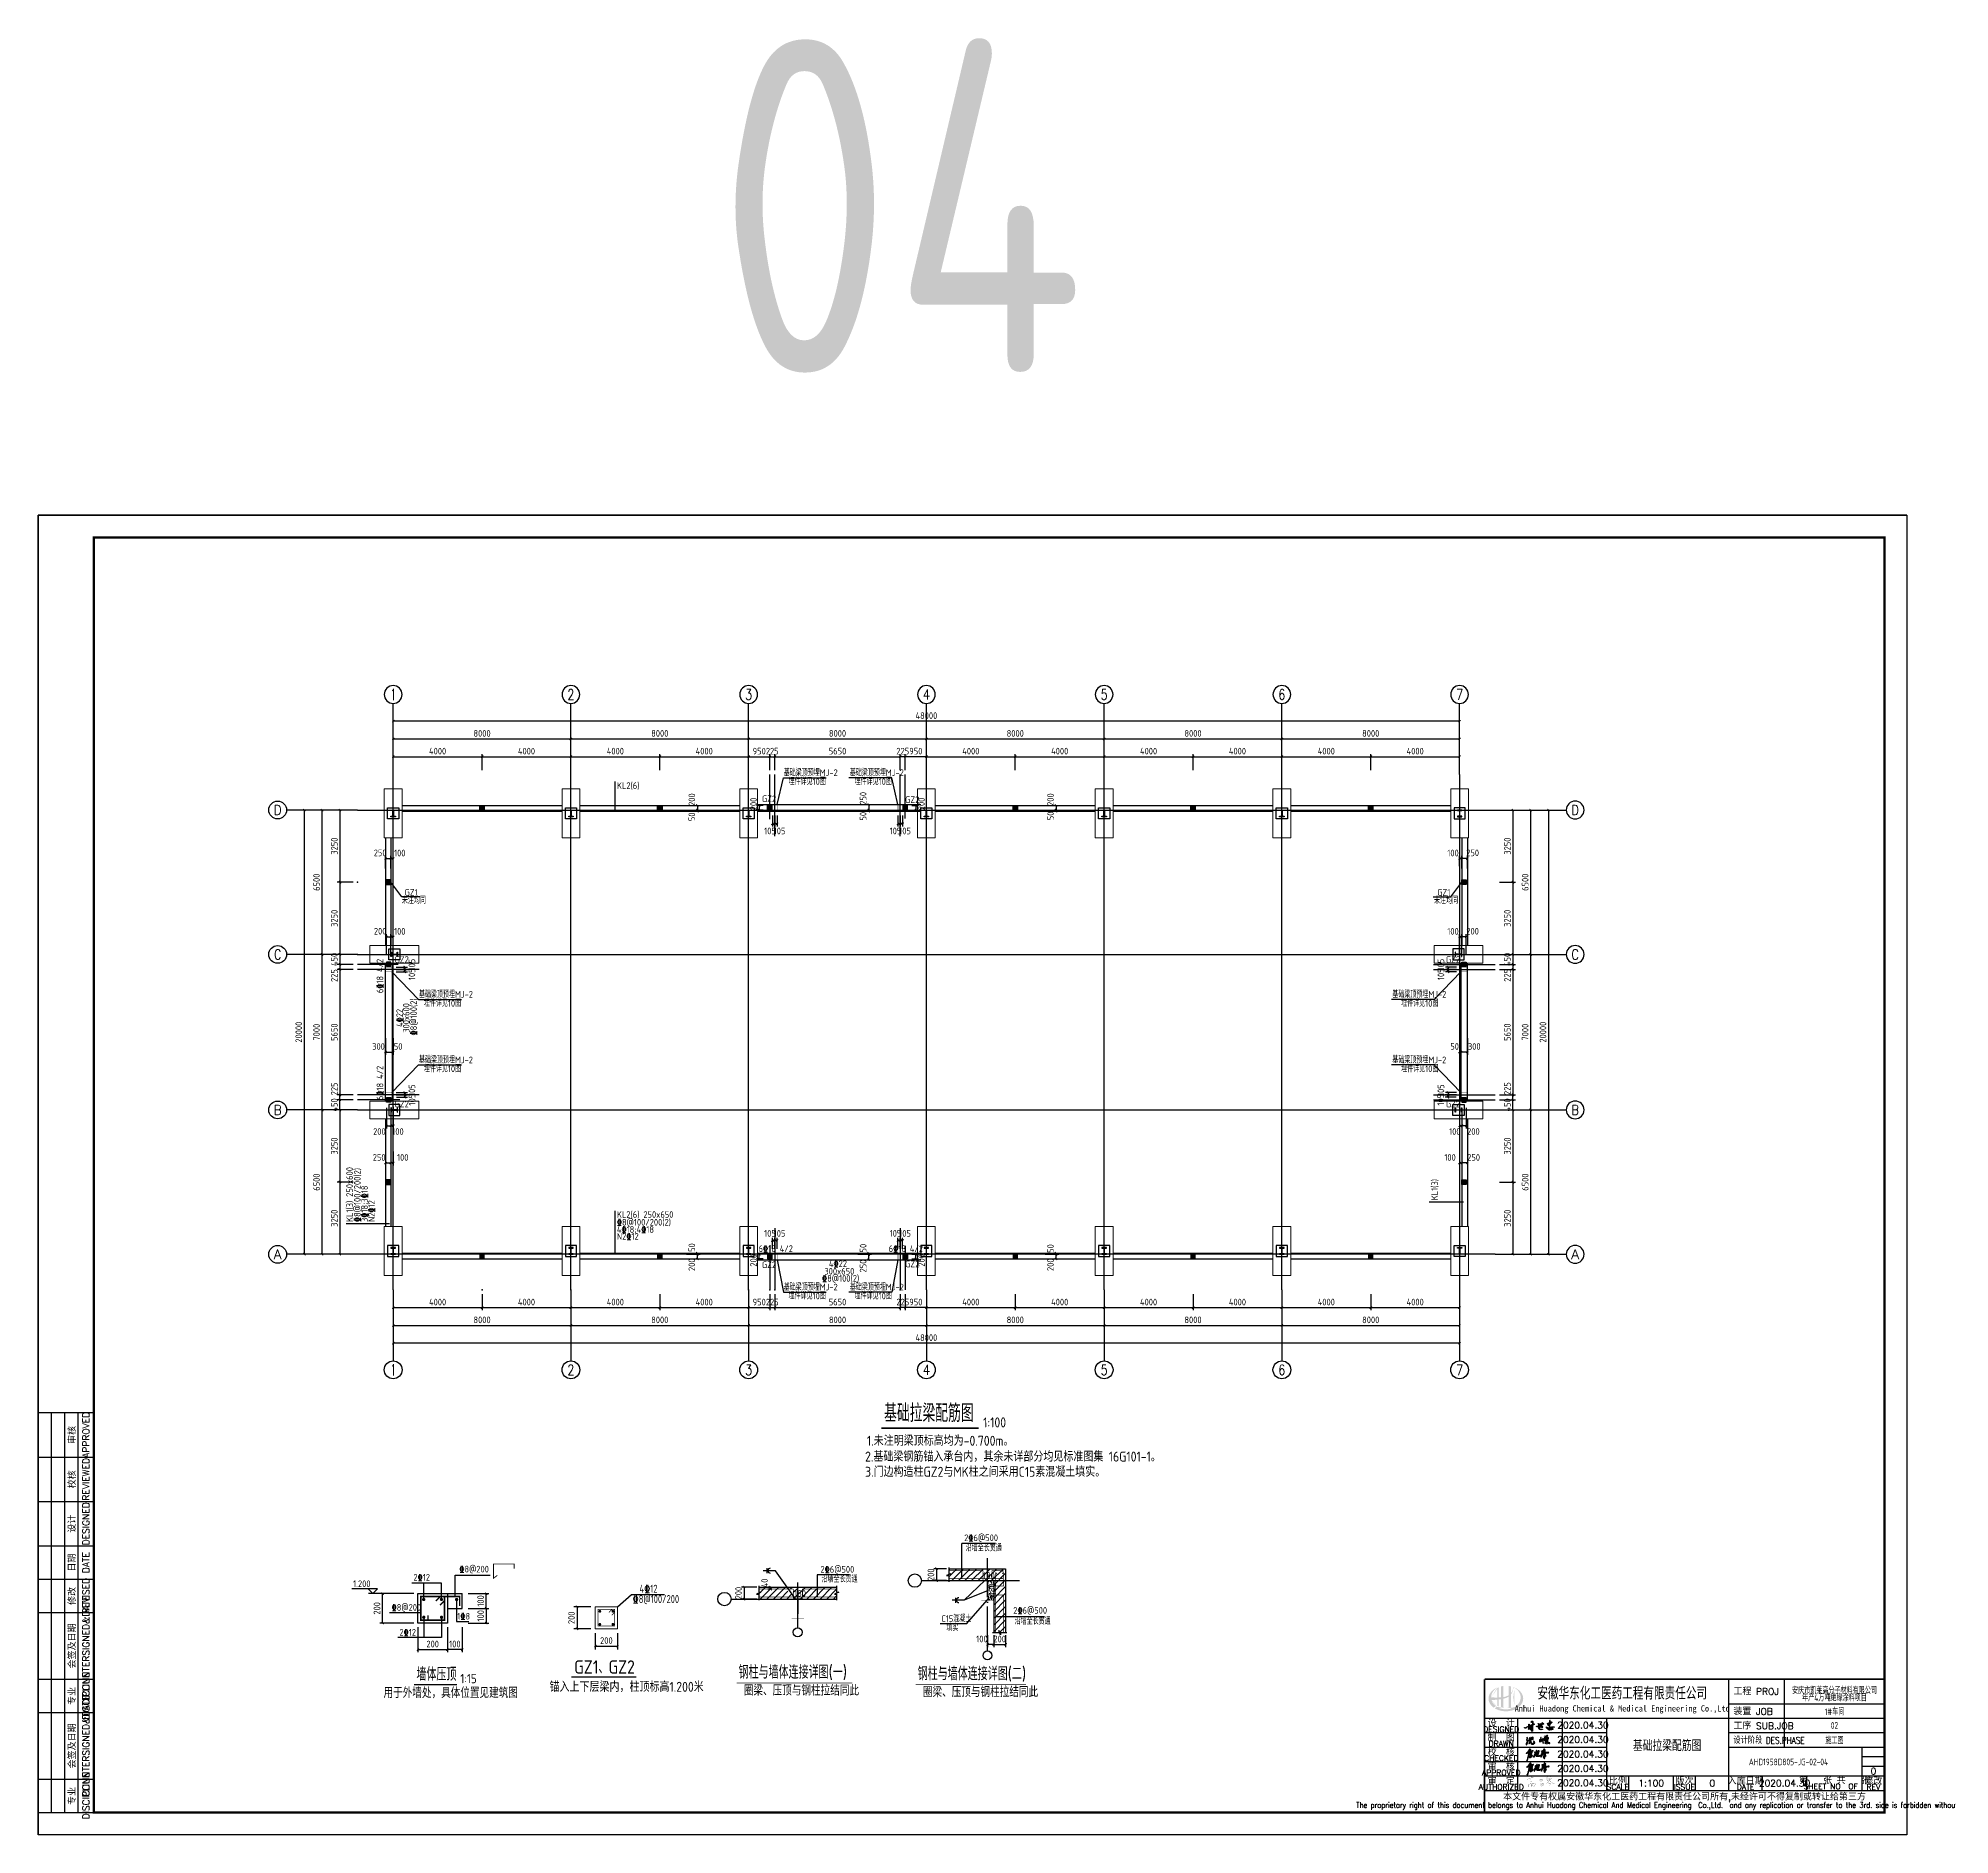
# Model space of a CAD drawing. Header units: millimetres. Extents: x 866561 to 877878, y 40199 to 44891.
# Drawn here: x 869401 to 870261, y 40201 to 41010 of the extents above; entities that cross this region are included whole.
import ezdxf
from ezdxf.enums import TextEntityAlignment as Align

# ---------------------------------------------------------------- set-up
doc = ezdxf.new("R2010")
doc.units = ezdxf.units.MM
doc.header["$LTSCALE"] = 1000
doc.header["$MEASUREMENT"] = 0
for name, pattern in [('2', [11.4, 9, -0.9, 0.6, -0.9]), ('4', [5, 1.5, -1, 1.5, -1]), ('DOTE', [2.42, 2, -0.2, 0.02, -0.2])]:
    doc.linetypes.add(name, pattern=pattern)
for name, color, linetype in [('120', 253, 'Continuous'), ('1500', 4, 'Continuous'), ('2', 3, 'Continuous'), ('21', 3, '4'), ('22', 1, 'Continuous'), ('AXIS', 3, 'Continuous'), ('AXIS_TEXT', 7, 'Continuous'), ('DIM', 7, 'Continuous'), ('DIM_SYMB', 3, 'Continuous'), ('DOTE', 1, 'DOTE'), ('HATCH', 8, 'Continuous'), ('M_Prof', 2, 'Continuous'), ('NUM', 7, 'Continuous'), ('PUB_TEXT', 7, 'Continuous'), ('WINDOW', 4, 'Continuous'), ('尺寸标注', 7, 'Continuous'), ('层14', 2, 'Continuous'), ('文字', 7, 'Continuous'), ('标注', 7, 'Continuous'), ('梁', 4, 'Continuous'), ('梁集中标注', 2, 'Continuous'), ('水平标注', 2, 'Continuous'), ('独立基础', 2, 'Continuous'), ('索引符号标注', 253, 'Continuous'), ('轴线', 253, '2')]:
    doc.layers.add(name, color=color, linetype=linetype)
doc.layers.add('Z-柱大样外框', color=7, linetype='ByLayer', lineweight=18)
doc.layers.add('承台基础', color=23, linetype='Continuous', lineweight=18)
doc.styles.add('_TCH_AXIS', font='COMPLEX', dxfattribs={"bigfont": 'GBCBIG'})
doc.styles.add('COMPLEX', font='COMPLEX')
doc.styles.add('ECEC_TK', font='txt_l.shx', dxfattribs={"bigfont": 'hztxt_l.shx'})
doc.styles.add('ECEC_TQ', font='txt_l.shx', dxfattribs={"bigfont": 'hztxt_l.shx'})
doc.styles.add('ECEC_TQ_S', font='')
doc.styles.add('GBHZ', font='gbenor.shx', dxfattribs={"width": 0.9, "bigfont": 'gbcbig.shx'})
doc.styles.add('TS', font='tssdeng.shx', dxfattribs={"width": 0.8, "height": 2.5, "bigfont": 'tssdchn.shx'})
doc.styles.add('TSSD_REIN', font='tssdeng.shx', dxfattribs={"width": 0.7, "bigfont": 'tssdchn.shx'})
doc.styles.get('ECEC_TQ_S').set_extended_font_data('SimSun')
doc.dimstyles.new('Y10', dxfattribs={"dimscale": 0, "dimtxt": 3, "dimasz": 0.01, "dimexe": 1.2, "dimexo": 1, "dimgap": 1, "dimtad": 1, "dimdec": 0, "dimlfac": 10, "dimzin": 0, "dimdsep": 46, "dimtxsty": 'GBHZ', "dimblk1": 'DX', "dimblk2": 'DX', "dimsah": 1, "dimcen": 0.09, "dimdle": 1, "dimadec": 0, "dimazin": 0, "dimtfac": 1, "dimtdec": 0, "dimtix": 1, "dimtmove": 2, "dimatfit": 3, "dimldrblk": 'DX', "dimfxl": 0, "dimtolj": 1, "dimtzin": 0, "dimarcsym": 0})
doc.dimstyles.new('Y100', dxfattribs={"dimscale": 0, "dimtxt": 3, "dimasz": 0.01, "dimexe": 1.2, "dimexo": 2, "dimgap": 1, "dimtad": 1, "dimdec": 0, "dimlfac": 100, "dimzin": 0, "dimdsep": 46, "dimtxsty": 'GBHZ', "dimblk": 'DX', "dimcen": 0.09, "dimdle": 1, "dimclrd": 7, "dimclre": 7, "dimclrt": 7, "dimadec": 0, "dimazin": 0, "dimtfac": 1, "dimtdec": 0, "dimtix": 1, "dimtmove": 2, "dimatfit": 3, "dimldrblk": 'DX', "dimfxl": 0, "dimtolj": 1, "dimtzin": 0, "dimarcsym": 0})
doc.dimstyles.new('Y15', dxfattribs={"dimscale": 0, "dimtxt": 3, "dimasz": 0.01, "dimexe": 1.2, "dimexo": 1, "dimgap": 1, "dimtad": 1, "dimdec": 0, "dimlfac": 15, "dimzin": 0, "dimdsep": 46, "dimtxsty": 'GBHZ', "dimblk1": 'DX', "dimblk2": 'DX', "dimsah": 1, "dimcen": 0.09, "dimdle": 1, "dimadec": 0, "dimazin": 0, "dimtfac": 1, "dimtdec": 0, "dimtix": 1, "dimtmove": 2, "dimatfit": 3, "dimldrblk": 'DX', "dimfxl": 0, "dimtolj": 1, "dimtzin": 0, "dimarcsym": 0})
doc.dimstyles.new('Y20', dxfattribs={"dimscale": 0, "dimtxt": 3, "dimasz": 0.01, "dimexe": 1.5, "dimexo": 0.03, "dimgap": 1, "dimtad": 1, "dimdec": 0, "dimlfac": 20, "dimzin": 0, "dimdsep": 46, "dimtxsty": 'GBHZ', "dimblk1": 'DX', "dimblk2": 'DX', "dimsah": 1, "dimcen": 0.09, "dimdle": 1, "dimadec": 0, "dimazin": 0, "dimtfac": 1, "dimtdec": 0, "dimtix": 1, "dimtmove": 2, "dimatfit": 3, "dimldrblk": 'DX', "dimfxl": 0, "dimtolj": 1, "dimtzin": 0, "dimarcsym": 0})

msp = doc.modelspace()

# ---------------------------------------------------------------- texts
at = {"style": 'ECEC_TK'}
for s, p in [('APPROVED', (869422.027, 40381.355)), ('审核', (869415.527, 40381.355)), ('REVIEWED', (869422.027, 40361.355)), ('校核', (869415.527, 40361.355)), ('设计', (869415.527, 40341.355)), ('DESIGNED', (869422.027, 40341.355)), ('日期', (869415.527, 40323.855)), ('DATE', (869422.027, 40323.855)), ('修改', (869415.527, 40308.855)), ('REVISED', (869422.027, 40308.855)), ('COUNTERSIGNED&DATE', (869422.027, 40286.355)), ('会签及日期', (869415.527, 40286.355)), ('专业', (869415.527, 40263.855)), ('DISCIPLINE', (869422.027, 40263.855)), ('COUNTERSIGNED&DATE', (869422.027, 40241.355)), ('会签及日期', (869415.527, 40241.355)), ('DISCIPLINE', (869422.027, 40218.855)), ('专业', (869415.527, 40218.855))]:
    msp.add_text(s, height=3, rotation=90, dxfattribs=at).set_placement(p, align=Align.MIDDLE)
at = {"ltscale": 2, "style": 'GBHZ'}
msp.add_text('1:100', height=4.5, rotation=0.204441, dxfattribs=at).set_placement((869825.827, 40384.701))
for s, height, style, p in [('1.未注明梁顶标高均为-0.700m。', 4.5, 'GBHZ', (869773.528, 40376.46)), ('2.基础梁钢筋锚入承台内，其余未详部分均见标准图集 16G101-1。', 4.5, 'GBHZ', (869772.687, 40369.343)), ('3.门边构造柱GZ2与MK柱之间采用C15素混凝土填实。', 4.5, 'GBHZ', (869772.687, 40362.495)), ('工程 PROJ', 3, 'ECEC_TQ', (870163.527, 40264.355)), ('装置 JOB', 3, 'ECEC_TQ', (870163.527, 40255.355)), ('工序 SUB.JOB', 3, 'ECEC_TQ', (870163.527, 40248.855))]:
    msp.add_text(s, height=height, dxfattribs=dict(style=style)).set_placement(p)
at = {"color": 3, "linetype": 'Continuous', "style": 'GBHZ', "width": 0.9}
for s, p in [('\x848@100/200', (869668.044, 40305.652)), ('4\x8412', (869671.155, 40310.291))]:
    msp.add_text(s, height=3.6, dxfattribs=at).set_placement(p)
for s, height, style, width, p in [('安徽华东化工医药工程有限责任公司', 5, 'ECEC_TQ_S', 0.7, (870113.476, 40265.355)), ('Anhui Huadong Chemical & Medical Engineering Co.,Ltd', 2.8, 'ECEC_TQ_S', 0.85, (870113.476, 40257.855)), ('The proprietary right of this document belongs to Anhui Huadong Chemical And Medical Engineering  Co.,Ltd.  and any replication or transfer to the 3rd. side is forbidden without its permission. ', 2.5, 'ECEC_TQ', 0.72, (870141.527, 40214.355))]:
    msp.add_text(s, height=height, dxfattribs=dict(style=style, width=width)).set_placement(p, align=Align.MIDDLE)
at = {"style": 'ECEC_TQ'}
for s, height, p in [('DESIGNED', 2.5, (870059.027, 40248.855)), ('设  计', 3, (870059.027, 40251.855)), ('DRAWN', 2.5, (870059.027, 40242.355)), ('校  核', 3, (870059.027, 40238.855)), ('制  图', 3, (870059.027, 40245.355)), ('CHECKED', 2.5, (870059.027, 40235.855)), ('审  核', 3, (870059.027, 40232.355)), ('AUTHORIZED', 2.5, (870059.027, 40222.855)), ('APPROVED', 2.5, (870059.027, 40229.355)), ('审  定', 3, (870059.027, 40225.855)), ('SCALE', 2.5, (870111.527, 40222.855)), ('比例', 3, (870111.527, 40225.855)), ('ISSUE', 2.5, (870141.527, 40222.855)), ('版次', 3, (870141.527, 40225.855)), ('入库日期', 3, (870169.027, 40225.855)), ('DATE', 2.5, (870169.027, 40222.855)), ('第   张 共   张', 3, (870209.027, 40226.105)), ('SHEET NO  OF  ', 2.5, (870209.027, 40223.105)), ('修改', 3, (870226.527, 40225.855)), ('REV', 2.5, (870226.527, 40222.855)), ('本文件专有权属安徽华东化工医药工程有限责任公司所有,未经许可不得复制或转让给第三方', 3, (870141.527, 40218.355))]:
    msp.add_text(s, height=height, dxfattribs=at).set_placement(p, align=Align.MIDDLE)
at = {"style": 'ECEC_TQ', "width": 0.8}
msp.add_text('设计阶段 DES.PHASE', height=3, dxfattribs=at).set_placement((870163.527, 40242.355))
at = {"style": 'ECEC_TQ'}
for tag, text, p in [('2020.04.30', ' ', (870095.771, 40250.683)), ('2020.04.30', ' ', (870095.771, 40244.183)), ('2020.04.30', ' ', (870095.771, 40237.683)), ('2020.04.30', ' ', (870095.771, 40231.183)), ('0', '0', (870226.527, 40230.021)), ('2020.04.30', ' ', (870095.771, 40224.683)), ('1:100', '1:100', (870126.527, 40224.605)), ('0', '0', (870154.027, 40224.605)), ('2020.04.30', ' ', (870186.527, 40224.605))]:
    msp.add_attdef(tag, text=text, height=3, dxfattribs=at).set_placement(p, align=Align.MIDDLE)
at = {"layer": '2', "color": 7, "style": 'GBHZ', "width": 0.9}
for s, p in [('2%%1326@500', (869817.311, 40333.535)), ('沿墙全长贯通', (869817.985, 40328.97)), ('2%%1326@500', (869752.606, 40319.324)), ('沿墙全长贯通', (869753.087, 40314.954)), ('180', (869825.7, 40316.575)), ('180', (869740.777, 40308.468)), ('C15混凝土', (869807.007, 40297.141)), ('2%%1326@500', (869839.394, 40300.86)), ('填实', (869809.321, 40293.063)), ('沿墙全长贯通', (869839.993, 40295.992))]:
    msp.add_text(s, height=3, dxfattribs=at).set_placement(p)
msp.add_text('180', height=3, rotation=90, dxfattribs=at).set_placement((869831.357, 40309.16))
at = {"layer": 'AXIS', "style": 'TSSD_REIN', "width": 0.7}
for s, p in [('安庆市凯莱高分子材料有限公司', (870209.027, 40266.631)), ('年产4万吨绝缘涂料项目', (870209.027, 40263.4)), ('1#车间', (870209.027, 40257.105)), ('02', (870209.027, 40250.605)), ('施工图', (870209.027, 40244.105)), ('AHD1958D805-JG-02-04', (870188.304, 40234.148))]:
    msp.add_text(s, height=3, dxfattribs=at).set_placement(p, align=Align.MIDDLE)
at = {"layer": 'dim', "style": 'GBHZ', "width": 0.9}
for s, p in [('2%%13212', (869569.407, 40315.713)), ('%%1328@200', (869590.069, 40319.434)), ('1.200', (869542.267, 40312.849)), ('%%1328@200', (869559.577, 40302.202)), ('1%%1328', (869589.142, 40298.237)), ('2%%13212', (869563.112, 40290.967))]:
    msp.add_text(s, height=3, dxfattribs=at).set_placement(p)
at = {"layer": 'NUM', "style": 'GBHZ'}
msp.add_text('基础拉梁配筋图', height=8, dxfattribs=at).set_placement((869781.239, 40387.169))
at = {"layer": 'PUB_TEXT', "style": 'GBHZ'}
for s, height, p in [('墙体压顶', 6, (869570.733, 40270.646)), ('钢柱与墙体连接详图(一)', 6, (869715.758, 40271.591)), ('钢柱与墙体连接详图(二)', 6, (869796.377, 40270.896)), ('用于外墙处，具体位置见建筑图', 4.8, (869555.953, 40262.911)), ('1:15', 4.2, (869590.53, 40269.564)), ('圈梁、压顶与钢柱拉结同此', 4.8, (869718.108, 40263.991)), ('圈梁、压顶与钢柱拉结同此', 4.8, (869798.726, 40263.295))]:
    msp.add_text(s, height=height, dxfattribs=at).set_placement(p)
at = {"layer": 'PUB_TEXT', "style": 'TS', "width": 0.8}
msp.add_text('基础拉梁配筋图', height=5, dxfattribs=at).set_placement((870133.692, 40241.776), align=Align.MIDDLE)
at = {"layer": '梁集中标注', "style": 'GBHZ', "width": 0.9}
for s, height, p in [('04', 150, (869706.135, 40859.557)), ('基础梁顶预埋MJ-2', 3, (869736.065, 40677.946)), ('基础梁顶预埋MJ-2', 3, (869765.826, 40677.946)), ('KL2(6)', 3, (869660.979, 40672.115)), ('埋件详见10图', 3, (869738.275, 40673.948)), ('埋件详见10图', 3, (869767.988, 40673.948)), ('GZ2', 3, (869726.265, 40666.177)), ('GZ2', 3, (869790.735, 40665.787)), ('未注均同', 3, (869564.196, 40620.426)), ('GZ1', 3, (869565.423, 40624.058)), ('未注均同', 3, (870028.787, 40620.426)), ('GZ1', 3, (870030.238, 40624.058)), ('GZ2', 3, (869560.922, 40593.85)), ('GZ2', 3, (870034.114, 40593.85)), ('基础梁顶预埋MJ-2', 3, (869571.888, 40578.138)), ('埋件详见10图', 3, (869574.099, 40574.14)), ('基础梁顶预埋MJ-2', 3, (870010.003, 40578.138)), ('埋件详见10图', 3, (870013.979, 40574.14)), ('基础梁顶预埋MJ-2', 3, (869571.888, 40548.649)), ('基础梁顶预埋MJ-2', 3, (870010.003, 40548.649)), ('埋件详见10图', 3, (869574.099, 40544.651)), ('埋件详见10图', 3, (870013.979, 40544.651)), ('GZ2', 3, (869560.922, 40528.757)), ('GZ2', 3, (870034.114, 40528.757)), ('KL2(6) 250x650', 3, (869660.979, 40479.054)), ('%%1328@100/200(2)', 3, (869660.979, 40475.577)), ('N2%%13212', 3, (869660.979, 40469.195)), ('GZ2', 3, (869726.265, 40456.43)), ('GZ2', 3, (869790.735, 40456.82)), ('基础梁顶预埋MJ-2', 3, (869736.065, 40446.387)), ('基础梁顶预埋MJ-2', 3, (869765.826, 40446.387)), ('埋件详见10图', 3, (869738.275, 40442.389)), ('埋件详见10图', 3, (869767.988, 40442.389))]:
    msp.add_text(s, height=height, dxfattribs=at).set_placement(p)
at = {"layer": '梁集中标注', "color": 1, "style": 'GBHZ', "width": 0.9}
for s, p in [('6%%13218 4/2', (869555.833, 40580.213)), ('4%%13222', (869564.716, 40564.986)), ('300x600', (869567.649, 40562.395)), ('%%1328@100(2)', (869570.984, 40561.151)), ('6%%13218 4/2', (869555.833, 40532.064)), ('3%%13218;3%%13218', (869548.892, 40477.169))]:
    msp.add_text(s, height=3, rotation=90, dxfattribs=at).set_placement(p)
at = {"layer": '梁集中标注', "style": 'GBHZ', "width": 0.9}
for s, p in [('KL1(3) 250x600', (869542.167, 40477.169)), ('%%1328@100/200(2)', (869545.643, 40477.169)), ('KL1(3)', (870030.52, 40486.944)), ('N2%%13212', (869552.026, 40477.169))]:
    msp.add_text(s, height=3, rotation=90, dxfattribs=at).set_placement(p)
at = {"layer": '梁集中标注', "color": 1, "style": 'GBHZ', "width": 0.9}
for s, p in [('4%%13218;4%%13218', (869660.979, 40472.329)), ('6%%13218 4/2', (869724.768, 40463.684)), ('6%%13218 4/2', (869783.31, 40463.684)), ('300x650', (869754.386, 40453.53)), ('4%%13222', (869756.404, 40456.899)), ('%%1328@100(2)', (869753.327, 40450.297))]:
    msp.add_text(s, height=3, dxfattribs=at).set_placement(p)
at = {"layer": '水平标注', "style": 'GBHZ'}
for s, height, p in [('GZ1、GZ2', 6, (869641.747, 40273.878)), ('锚入上下层梁内，柱顶标高1.200米', 4.5, (869630.653, 40265.704))]:
    msp.add_text(s, height=height, dxfattribs=at).set_placement(p)

# ---------------------------------------------------------------- blocks, each defined once
blk = doc.blocks.new('DX')
at = {"color": 0, "linetype": 'ByBlock', "const_width": 40}
blk.add_lwpolyline([(-54, -51), (46, 49)], dxfattribs=at)
blk = doc.blocks.new('*D16')
at = {"layer": 'Defpoints', "color": 0, "transparency": 16777216}
for p in [(869732.04, 40468.85), (869730.99, 40463.04), (869732.04, 40463.04)]:
    blk.add_point(p, dxfattribs=at)
at = {"layer": '标注', "color": 7, "lineweight": -2, "transparency": 16777216}
for p, q in [((869730.98, 40468.85), (869730.97, 40468.85)), ((869730.99, 40465.04), (869730.99, 40470.05)), ((869730.99, 40468.85), (869732.04, 40468.85)), ((869732.04, 40465.04), (869732.04, 40470.05)), ((869732.05, 40468.85), (869732.06, 40468.85))]:
    blk.add_line(p, q, dxfattribs=at)
at = {"layer": '标注', "color": 7, "lineweight": -2, "transparency": 16777216, "xscale": 0.01, "yscale": 0.01, "zscale": 0.01}
blk.add_blockref('DX', (869730.99, 40468.85), dxfattribs=at)
at = {"layer": '标注', "color": 7, "lineweight": -2, "transparency": 16777216, "xscale": 0.01, "yscale": 0.01, "zscale": 0.01, "rotation": 180}
blk.add_blockref('DX', (869732.04, 40468.85), dxfattribs=at)
at = {"layer": '标注', "color": 7, "transparency": 16777216, "insert": (869729.89, 40472.06), "char_height": 3, "attachment_point": 5, "style": 'GBHZ'}
blk.add_mtext('\\A1;105', dxfattribs=at)
blk = doc.blocks.new('*D17')
at = {"layer": 'Defpoints', "color": 0, "transparency": 16777216}
for p in [(869732.04, 40468.85), (869732.04, 40463.04), (869733.09, 40463.04)]:
    blk.add_point(p, dxfattribs=at)
at = {"layer": '标注', "color": 7, "lineweight": -2, "transparency": 16777216}
for p, q in [((869732.03, 40468.85), (869732.02, 40468.85)), ((869732.04, 40465.04), (869732.04, 40470.05)), ((869733.09, 40468.85), (869732.04, 40468.85)), ((869733.09, 40465.04), (869733.09, 40470.05)), ((869733.1, 40468.85), (869733.11, 40468.85))]:
    blk.add_line(p, q, dxfattribs=at)
at = {"layer": '标注', "color": 7, "lineweight": -2, "transparency": 16777216, "xscale": 0.01, "yscale": 0.01, "zscale": 0.01}
blk.add_blockref('DX', (869732.04, 40468.85), dxfattribs=at)
at = {"layer": '标注', "color": 7, "lineweight": -2, "transparency": 16777216, "xscale": 0.01, "yscale": 0.01, "zscale": 0.01, "rotation": 180}
blk.add_blockref('DX', (869733.09, 40468.85), dxfattribs=at)
at = {"layer": '标注', "color": 7, "transparency": 16777216, "insert": (869734.19, 40472.06), "char_height": 3, "attachment_point": 5, "style": 'GBHZ'}
blk.add_mtext('\\A1;105', dxfattribs=at)
blk = doc.blocks.new('*D20')
at = {"layer": 'Defpoints', "color": 0, "transparency": 16777216}
for p in [(869725.06, 40462.64), (869728.81, 40462.64), (869728.81, 40460.64)]:
    blk.add_point(p, dxfattribs=at)
at = {"layer": '标注', "color": 7, "lineweight": -2, "transparency": 16777216}
for p, q in [((869726.81, 40462.64), (869723.86, 40462.64)), ((869726.81, 40460.64), (869723.86, 40460.64)), ((869725.06, 40462.65), (869725.06, 40462.66)), ((869725.06, 40460.64), (869725.06, 40462.64)), ((869725.06, 40460.63), (869725.06, 40460.62))]:
    blk.add_line(p, q, dxfattribs=at)
at = {"layer": '标注', "color": 7, "lineweight": -2, "transparency": 16777216, "xscale": 0.01, "yscale": 0.01, "zscale": 0.01}
for p, rotation in [((869725.06, 40462.64), 270), ((869725.06, 40460.64), 90)]:
    blk.add_blockref('DX', p, dxfattribs=dict(at, rotation=rotation))
at = {"layer": '标注', "color": 7, "transparency": 16777216, "insert": (869722.48, 40459.92), "char_height": 3, "attachment_point": 5, "rotation": 90, "style": 'GBHZ'}
blk.add_mtext('\\A1;200', dxfattribs=at)
blk = doc.blocks.new('*D68')
at = {"layer": 'Defpoints', "color": 0, "transparency": 16777216}
for p in [(869571.39, 40295.74), (869584.72, 40295.74), (869584.72, 40284.71)]:
    blk.add_point(p, dxfattribs=at)
at = {"layer": 'dim', "color": 0, "lineweight": -2, "transparency": 16777216}
for p, q in [((869571.39, 40294.74), (869571.39, 40283.51)), ((869584.72, 40294.74), (869584.72, 40283.51)), ((869571.4, 40284.71), (869584.71, 40284.71))]:
    blk.add_line(p, q, dxfattribs=at)
at = {"layer": 'dim', "color": 0, "lineweight": -2, "transparency": 16777216, "xscale": 0.01, "yscale": 0.01, "zscale": 0.01, "rotation": 180}
blk.add_blockref('DX', (869571.39, 40284.71), dxfattribs=at)
at = {"layer": 'dim', "color": 0, "lineweight": -2, "transparency": 16777216, "xscale": 0.01, "yscale": 0.01, "zscale": 0.01}
blk.add_blockref('DX', (869584.72, 40284.71), dxfattribs=at)
at = {"layer": 'dim', "color": 0, "transparency": 16777216, "insert": (869578.06, 40287.21), "char_height": 3, "attachment_point": 5, "style": 'GBHZ'}
blk.add_mtext('\\A1;200', dxfattribs=at)
blk = doc.blocks.new('*D69')
at = {"layer": 'Defpoints', "color": 0, "transparency": 16777216}
for p in [(869555.49, 40309.93), (869570.54, 40309.93), (869570.54, 40296.6)]:
    blk.add_point(p, dxfattribs=at)
at = {"layer": 'dim', "color": 0, "lineweight": -2, "transparency": 16777216}
for p, q in [((869569.54, 40309.93), (869554.29, 40309.93)), ((869555.49, 40296.61), (869555.49, 40309.92)), ((869569.54, 40296.6), (869554.29, 40296.6))]:
    blk.add_line(p, q, dxfattribs=at)
at = {"layer": 'dim', "color": 0, "lineweight": -2, "transparency": 16777216, "xscale": 0.01, "yscale": 0.01, "zscale": 0.01}
for p, rotation in [((869555.49, 40309.93), 90), ((869555.49, 40296.6), 270)]:
    blk.add_blockref('DX', p, dxfattribs=dict(at, rotation=rotation))
at = {"layer": 'dim', "color": 0, "transparency": 16777216, "insert": (869552.99, 40303.27), "char_height": 3, "attachment_point": 5, "rotation": 90, "style": 'GBHZ'}
blk.add_mtext('\\A1;200', dxfattribs=at)
blk = doc.blocks.new('*D70')
at = {"layer": 'Defpoints', "color": 0, "transparency": 16777216}
for p in [(869584.72, 40295.74), (869591.39, 40295.74), (869584.72, 40284.71)]:
    blk.add_point(p, dxfattribs=at)
at = {"layer": 'dim', "color": 0, "lineweight": -2, "transparency": 16777216}
for p, q in [((869584.72, 40294.74), (869584.72, 40283.51)), ((869591.39, 40294.74), (869591.39, 40283.51)), ((869591.38, 40284.71), (869584.73, 40284.71))]:
    blk.add_line(p, q, dxfattribs=at)
at = {"layer": 'dim', "color": 0, "lineweight": -2, "transparency": 16777216, "xscale": 0.01, "yscale": 0.01, "zscale": 0.01, "rotation": 180}
blk.add_blockref('DX', (869584.72, 40284.71), dxfattribs=at)
at = {"layer": 'dim', "color": 0, "lineweight": -2, "transparency": 16777216, "xscale": 0.01, "yscale": 0.01, "zscale": 0.01}
blk.add_blockref('DX', (869591.39, 40284.71), dxfattribs=at)
at = {"layer": 'dim', "color": 0, "transparency": 16777216, "insert": (869588.06, 40287.21), "char_height": 3, "attachment_point": 5, "style": 'GBHZ'}
blk.add_mtext('\\A1;100', dxfattribs=at)
blk = doc.blocks.new('*D71')
at = {"layer": 'Defpoints', "color": 0, "transparency": 16777216}
for p in [(869592.98, 40303.27), (869593, 40296.6), (869602.18, 40296.6)]:
    blk.add_point(p, dxfattribs=at)
at = {"layer": 'dim', "color": 0, "lineweight": -2, "transparency": 16777216}
for p, q in [((869593.98, 40303.27), (869603.38, 40303.27)), ((869602.18, 40303.26), (869602.18, 40296.61)), ((869594, 40296.6), (869603.38, 40296.6))]:
    blk.add_line(p, q, dxfattribs=at)
at = {"layer": 'dim', "color": 0, "lineweight": -2, "transparency": 16777216, "xscale": 0.01, "yscale": 0.01, "zscale": 0.01}
for p, rotation in [((869602.18, 40303.27), 90), ((869602.18, 40296.6), 270)]:
    blk.add_blockref('DX', p, dxfattribs=dict(at, rotation=rotation))
at = {"layer": 'dim', "color": 0, "transparency": 16777216, "insert": (869599.68, 40299.93), "char_height": 3, "attachment_point": 5, "rotation": 90, "style": 'GBHZ'}
blk.add_mtext('\\A1;100', dxfattribs=at)
blk = doc.blocks.new('*D72')
at = {"layer": 'Defpoints', "color": 0, "transparency": 16777216}
for p in [(869593, 40309.93), (869602.18, 40309.93), (869592.98, 40303.27)]:
    blk.add_point(p, dxfattribs=at)
at = {"layer": 'dim', "color": 0, "lineweight": -2, "transparency": 16777216}
for p, q in [((869594, 40309.93), (869603.38, 40309.93)), ((869602.18, 40303.28), (869602.18, 40309.92)), ((869593.98, 40303.27), (869603.38, 40303.27))]:
    blk.add_line(p, q, dxfattribs=at)
at = {"layer": 'dim', "color": 0, "lineweight": -2, "transparency": 16777216, "xscale": 0.01, "yscale": 0.01, "zscale": 0.01}
for p, rotation in [((869602.18, 40309.93), 90), ((869602.18, 40303.27), 270)]:
    blk.add_blockref('DX', p, dxfattribs=dict(at, rotation=rotation))
at = {"layer": 'dim', "color": 0, "transparency": 16777216, "insert": (869599.68, 40306.6), "char_height": 3, "attachment_point": 5, "rotation": 90, "style": 'GBHZ'}
blk.add_mtext('\\A1;100', dxfattribs=at)
blk = doc.blocks.new('*D73')
at = {"layer": 'Defpoints', "color": 0, "transparency": 16777216}
for p in [(869810.34, 40321.09), (869804.82, 40315.76), (869810.34, 40315.76)]:
    blk.add_point(p, dxfattribs=at)
at = {"layer": 'dim', "color": 0, "lineweight": -2, "transparency": 16777216}
for p, q in [((869809.34, 40321.09), (869803.62, 40321.09)), ((869804.82, 40321.1), (869804.82, 40321.11)), ((869804.82, 40321.09), (869804.82, 40315.76)), ((869809.34, 40315.76), (869803.62, 40315.76)), ((869804.82, 40315.75), (869804.82, 40315.74))]:
    blk.add_line(p, q, dxfattribs=at)
at = {"layer": 'dim', "color": 0, "lineweight": -2, "transparency": 16777216, "xscale": 0.01, "yscale": 0.01, "zscale": 0.01}
for p, rotation in [((869804.82, 40321.09), 270), ((869804.82, 40315.76), 90)]:
    blk.add_blockref('DX', p, dxfattribs=dict(at, rotation=rotation))
at = {"layer": 'dim', "color": 0, "transparency": 16777216, "insert": (869802.32, 40318.42), "char_height": 3, "attachment_point": 5, "rotation": 90, "style": 'GBHZ'}
blk.add_mtext('\\A1;200', dxfattribs=at)
blk = doc.blocks.new('*D59')
at = {"layer": 'Defpoints', "color": 0, "transparency": 16777216}
for p in [(869830.59, 40292.21), (869835.93, 40292.21), (869835.93, 40286.99)]:
    blk.add_point(p, dxfattribs=at)
at = {"layer": 'dim', "color": 0, "lineweight": -2, "transparency": 16777216}
for p, q in [((869830.58, 40286.99), (869830.57, 40286.99)), ((869830.59, 40291.21), (869830.59, 40285.79)), ((869830.59, 40286.99), (869835.93, 40286.99)), ((869835.93, 40291.21), (869835.93, 40285.79)), ((869835.94, 40286.99), (869835.95, 40286.99))]:
    blk.add_line(p, q, dxfattribs=at)
at = {"layer": 'dim', "color": 0, "lineweight": -2, "transparency": 16777216, "xscale": 0.01, "yscale": 0.01, "zscale": 0.01}
blk.add_blockref('DX', (869830.59, 40286.99), dxfattribs=at)
at = {"layer": 'dim', "color": 0, "lineweight": -2, "transparency": 16777216, "xscale": 0.01, "yscale": 0.01, "zscale": 0.01, "rotation": 180}
blk.add_blockref('DX', (869835.93, 40286.99), dxfattribs=at)
at = {"layer": 'dim', "color": 0, "transparency": 16777216, "insert": (869833.26, 40289.49), "char_height": 3, "attachment_point": 5, "style": 'GBHZ'}
blk.add_mtext('\\A1;200', dxfattribs=at)
blk = doc.blocks.new('*D60')
at = {"layer": 'Defpoints', "color": 0, "transparency": 16777216}
for p in [(869724.91, 40312.81), (869718.2, 40307.47), (869724.91, 40307.47)]:
    blk.add_point(p, dxfattribs=at)
at = {"layer": 'dim', "color": 0, "lineweight": -2, "transparency": 16777216}
for p, q in [((869723.91, 40312.81), (869717, 40312.81)), ((869718.2, 40312.82), (869718.2, 40312.83)), ((869718.2, 40312.81), (869718.2, 40307.47)), ((869723.91, 40307.47), (869717, 40307.47)), ((869718.2, 40307.46), (869718.2, 40307.45))]:
    blk.add_line(p, q, dxfattribs=at)
at = {"layer": 'dim', "color": 0, "lineweight": -2, "transparency": 16777216, "xscale": 0.01, "yscale": 0.01, "zscale": 0.01}
for p, rotation in [((869718.2, 40312.81), 270), ((869718.2, 40307.47), 90)]:
    blk.add_blockref('DX', p, dxfattribs=dict(at, rotation=rotation))
at = {"layer": 'dim', "color": 0, "transparency": 16777216, "insert": (869715.7, 40310.14), "char_height": 3, "attachment_point": 5, "rotation": 90, "style": 'GBHZ'}
blk.add_mtext('\\A1;200', dxfattribs=at)
blk = doc.blocks.new('*D61')
at = {"layer": 'Defpoints', "color": 0, "transparency": 16777216}
for p in [(869730.16, 40312.81), (869730.8, 40312.81), (869730.8, 40311.92)]:
    blk.add_point(p, dxfattribs=at)
at = {"layer": 'dim', "color": 0, "lineweight": -2, "transparency": 16777216}
for p, q in [((869729.8, 40312.81), (869728.96, 40312.81)), ((869729.8, 40311.92), (869728.96, 40311.92)), ((869730.16, 40312.82), (869730.16, 40312.83)), ((869730.16, 40311.92), (869730.16, 40312.81)), ((869730.16, 40311.91), (869730.16, 40311.9))]:
    blk.add_line(p, q, dxfattribs=at)
at = {"layer": 'dim', "color": 0, "lineweight": -2, "transparency": 16777216, "xscale": 0.01, "yscale": 0.01, "zscale": 0.01}
for p, rotation in [((869730.16, 40312.81), 270), ((869730.16, 40311.92), 90)]:
    blk.add_blockref('DX', p, dxfattribs=dict(at, rotation=rotation))
at = {"layer": 'dim', "color": 0, "transparency": 16777216, "insert": (869727.44, 40314.7), "char_height": 3, "attachment_point": 5, "rotation": 90, "style": 'GBHZ'}
blk.add_mtext('\\A1;40', dxfattribs=at)
blk = doc.blocks.new('*D62')
at = {"layer": 'Defpoints', "color": 0, "transparency": 16777216}
for p in [(869827.81, 40292.21), (869830.59, 40292.21), (869827.81, 40286.99)]:
    blk.add_point(p, dxfattribs=at)
at = {"layer": 'dim', "color": 0, "lineweight": -2, "transparency": 16777216}
for p, q in [((869827.81, 40291.21), (869827.81, 40285.79)), ((869830.58, 40286.99), (869827.82, 40286.99)), ((869830.59, 40291.21), (869830.59, 40285.79))]:
    blk.add_line(p, q, dxfattribs=at)
at = {"layer": 'dim', "color": 0, "lineweight": -2, "transparency": 16777216, "xscale": 0.01, "yscale": 0.01, "zscale": 0.01, "rotation": 180}
blk.add_blockref('DX', (869827.81, 40286.99), dxfattribs=at)
at = {"layer": 'dim', "color": 0, "lineweight": -2, "transparency": 16777216, "xscale": 0.01, "yscale": 0.01, "zscale": 0.01}
blk.add_blockref('DX', (869830.59, 40286.99), dxfattribs=at)
at = {"layer": 'dim', "color": 0, "transparency": 16777216, "insert": (869825.3, 40289.49), "char_height": 3, "attachment_point": 5, "style": 'GBHZ'}
blk.add_mtext('\\A1;100', dxfattribs=at)
blk = doc.blocks.new('*D63')
at = {"layer": 'Defpoints', "color": 0, "transparency": 16777216}
for p in [(869649.29, 40304.02), (869643.04, 40294.02), (869649.29, 40294.02)]:
    blk.add_point(p, dxfattribs=at)
at = {"layer": 'dim', "color": 0, "lineweight": -2, "transparency": 16777216}
for p, q in [((869649.26, 40304.02), (869641.54, 40304.02)), ((869643.04, 40304.01), (869643.04, 40294.03)), ((869649.26, 40294.02), (869641.54, 40294.02))]:
    blk.add_line(p, q, dxfattribs=at)
at = {"layer": 'dim', "color": 0, "lineweight": -2, "transparency": 16777216, "xscale": 0.01, "yscale": 0.01, "zscale": 0.01}
for p, rotation in [((869643.04, 40304.02), 90), ((869643.04, 40294.02), 270)]:
    blk.add_blockref('DX', p, dxfattribs=dict(at, rotation=rotation))
at = {"layer": 'dim', "color": 0, "transparency": 16777216, "insert": (869640.54, 40299.02), "char_height": 3, "attachment_point": 5, "rotation": 90, "style": 'GBHZ'}
blk.add_mtext('\\A1;200', dxfattribs=at)
blk = doc.blocks.new('*D64')
at = {"layer": 'Defpoints', "color": 0, "transparency": 16777216}
for p in [(869651.25, 40292.15), (869661.25, 40292.15), (869661.25, 40286.28)]:
    blk.add_point(p, dxfattribs=at)
at = {"layer": 'dim', "color": 0, "lineweight": -2, "transparency": 16777216}
for p, q in [((869651.25, 40292.12), (869651.25, 40284.78)), ((869661.25, 40292.12), (869661.25, 40284.78)), ((869651.26, 40286.28), (869661.24, 40286.28))]:
    blk.add_line(p, q, dxfattribs=at)
at = {"layer": 'dim', "color": 0, "lineweight": -2, "transparency": 16777216, "xscale": 0.01, "yscale": 0.01, "zscale": 0.01, "rotation": 180}
blk.add_blockref('DX', (869651.25, 40286.28), dxfattribs=at)
at = {"layer": 'dim', "color": 0, "lineweight": -2, "transparency": 16777216, "xscale": 0.01, "yscale": 0.01, "zscale": 0.01}
blk.add_blockref('DX', (869661.25, 40286.28), dxfattribs=at)
at = {"layer": 'dim', "color": 0, "transparency": 16777216, "insert": (869656.25, 40288.78), "char_height": 3, "attachment_point": 5, "style": 'GBHZ'}
blk.add_mtext('\\A1;200', dxfattribs=at)
blk = doc.blocks.new('A$C744C32FA')
at = {"const_width": 30}
for points in [[(-2326, 582), (-2064, 692), (-1816, 796), (-1490, 848), (-1270, 844)], [(-1936, 1093), (-1737, 1077), (-1648, 1041), (-1810, 905)], [(-1731, 663), (-1881, 583), (-1870, 98)], [(-1827, 396), (-1624, 407), (-1683, 178), (-1785, 172)], [(-164, 18), (-164, 609), (181, 609), (259, 574), (264, 359)], [(-164, 314), (-7, 353), (104, 403)], [(-134, 116), (-29, 188), (93, 237), (170, 221), (209, 331), (264, 359)], [(942, 898), (1107, 926), (1169, 977), (1294, 1000)], [(948, 580), (1073, 676), (1203, 739), (1357, 744), (1391, 773)], [(1507, 561), (1490, 391), (1400, 274), (1309, 157), (1214, 34), (1126, -80), (1076, -119)], [(1096, 313), (1232, 433), (1357, 563), (1402, 586)], [(1192, 881), (1164, 478), (1155, 349)], [(1369, -2), (1421, -24), (1477, -51)], [(1510, 451), (1603, 321), (1697, 211), (1854, 88), (1967, -1), (2044, -62), (2137, -96), (2323, -163), (2364, -162), (2404, -149), (2384, -156)], [(1530, 654), (1647, 720), (1785, 749), (1891, 785), (2007, 796)], [(1541, 978), (1734, 989), (1818, 1000), (1872, 989)], [(1603, 465), (1698, 528), (1794, 557), (1966, 568), (2003, 590)], [(1706, 987), (1698, 528)], [(-2108, -913), (-2158, -364), (-1863, -238), (-1491, -154), (-1069, -179), (-858, -255), (-909, -331), (-1198, -765)], [(-1677, -676), (-1677, -347)], [(-1677, -415), (-1452, -396), (-1441, -504), (-1677, -676)], [(-238, -177), (-238, -696)], [(-193, -327), (-59, -250), (154, -178), (450, -162), (558, -210), (534, -366), (450, -489), (346, -609)], [(-47, -485), (45, -414), (178, -350), (322, -338)], [(-3, -681), (142, -597), (326, -529), (398, -549)], [(1332, -239), (1431, -185), (1526, -163), (1671, -155), (1722, -174), (1703, -260), (1445, -564)]]:
    blk.add_lwpolyline(points, dxfattribs=at)
blk = doc.blocks.new('ZYC')
h = blk.add_hatch()
h.set_pattern_fill('ANSI31', color=256, scale=0.01, style=0)
h.paths.add_polyline_path([(0.191716, 0.193383), (0.190548, 0.202253), (0.193921, 0.209), (0.201718, 0.213388), (0.217472, 0.22272), (0.225169, 0.22774), (0.240061, 0.238394), (0.258667, 0.248519), (0.268004, 0.25352), (0.28674, 0.263401), (0.294628, 0.264902), (0.298717, 0.265243), (0.306745, 0.265068), (0.308789, 0.264548), (0.309735, 0.261709), (0.308412, 0.260067), (0.297475, 0.244701), (0.290436, 0.237662), (0.27507, 0.226725), (0.252355, 0.212968), (0.241647, 0.204333), (0.223391, 0.185047), (0.223622, 0.181464), (0.224421, 0.179466), (0.226725, 0.176712), (0.25062, 0.191577), (0.262092, 0.200013), (0.283406, 0.218389), (0.297409, 0.232393), (0.304411, 0.239395), (0.318415, 0.253398), (0.320906, 0.2583), (0.321641, 0.261237), (0.321749, 0.266735), (0.319516, 0.270611), (0.318508, 0.272625), (0.316748, 0.276738), (0.301969, 0.277631), (0.294072, 0.276555), (0.280072, 0.271736), (0.264068, 0.263734), (0.256066, 0.259733), (0.240061, 0.251731), (0.233868, 0.248283), (0.230965, 0.245742), (0.226725, 0.240061), (0.214987, 0.236586), (0.209117, 0.233284), (0.200051, 0.225058), (0.192716, 0.217722), (0.189048, 0.214055), (0.181713, 0.20672), (0.175712, 0.20672), (0.172711, 0.20672), (0.166709, 0.20672), (0.172241, 0.193666), (0.177845, 0.187261), (0.190049, 0.180046), (0.195383, 0.177379), (0.198051, 0.176045), (0.203385, 0.173378), (0.207386, 0.173378), (0.209387, 0.173378), (0.213388, 0.173378), (0.213388, 0.177379), (0.213388, 0.179379), (0.213388, 0.18338), (0.203895, 0.184399), (0.19865, 0.18682)], flags=17)
h.paths.add_polyline_path([(0.260067, 0.325083), (0.264264, 0.330433), (0.265218, 0.335201), (0.263401, 0.341754), (0.273403, 0.351757), (0.278405, 0.356758), (0.288407, 0.366761), (0.291736, 0.3701), (0.290871, 0.376157), (0.28674, 0.37843), (0.278712, 0.378605), (0.274623, 0.378265), (0.266735, 0.376763), (0.252423, 0.368751), (0.245056, 0.365067), (0.230059, 0.358425), (0.229248, 0.364334), (0.231514, 0.368865), (0.236727, 0.371762), (0.24131, 0.378456), (0.242225, 0.383948), (0.240061, 0.391767), (0.237394, 0.394434), (0.23606, 0.395768), (0.233393, 0.398435), (0.230812, 0.400649), (0.226589, 0.399804), (0.225058, 0.396768), (0.223796, 0.391416), (0.22476, 0.38756), (0.228392, 0.383431), (0.228282, 0.380033), (0.227931, 0.378275), (0.226725, 0.375096), (0.210128, 0.354559), (0.200583, 0.345014), (0.180046, 0.328417), (0.176798, 0.323736), (0.172234, 0.322025), (0.166709, 0.323416), (0.178469, 0.342442), (0.183551, 0.352606), (0.191716, 0.373429), (0.201873, 0.398707), (0.206875, 0.411378), (0.216722, 0.436778), (0.22205, 0.441004), (0.226849, 0.441964), (0.233393, 0.440113), (0.248453, 0.432139), (0.25582, 0.427786), (0.270069, 0.41844), (0.272101, 0.414456), (0.275664, 0.412674), (0.280072, 0.413439), (0.283545, 0.409176), (0.284465, 0.405498), (0.283406, 0.400102), (0.280739, 0.400102), (0.279405, 0.400102), (0.276738, 0.400102), (0.276738, 0.396101), (0.276738, 0.394101), (0.276738, 0.3901), (0.28136, 0.388617), (0.285266, 0.389733), (0.288407, 0.393434), (0.294513, 0.396574), (0.297302, 0.401595), (0.296743, 0.408438), (0.288829, 0.417849), (0.283914, 0.422062), (0.273403, 0.428443), (0.271371, 0.432428), (0.267808, 0.434209), (0.263401, 0.433444), (0.255242, 0.439075), (0.251443, 0.442528), (0.245063, 0.450115), (0.250169, 0.45385), (0.253741, 0.455041), (0.260067, 0.455117), (0.278071, 0.461118), (0.287073, 0.464119), (0.305078, 0.47012), (0.307079, 0.469454), (0.308079, 0.46912), (0.310079, 0.468453), (0.308047, 0.464468), (0.304484, 0.462687), (0.300077, 0.463452), (0.298029, 0.461617), (0.297467, 0.459366), (0.29841, 0.456784), (0.29992, 0.453737), (0.30418, 0.452885), (0.306745, 0.455117), (0.317554, 0.46467), (0.323777, 0.468819), (0.336753, 0.475122), (0.340537, 0.478163), (0.341693, 0.48221), (0.340087, 0.486791), (0.336555, 0.489096), (0.331527, 0.48742), (0.330085, 0.483457), (0.321138, 0.480474), (0.316169, 0.479764), (0.306745, 0.480123), (0.280007, 0.473028), (0.266668, 0.46936), (0.240061, 0.461785), (0.207415, 0.451644), (0.191305, 0.445603), (0.160041, 0.431777), (0.160041, 0.434445), (0.160041, 0.435778), (0.160041, 0.438446), (0.175951, 0.452059), (0.184342, 0.458436), (0.201718, 0.47012), (0.208786, 0.474159), (0.212013, 0.478769), (0.213388, 0.486791), (0.216455, 0.489686), (0.2192, 0.490602), (0.223391, 0.490125), (0.229399, 0.500791), (0.2324, 0.506125), (0.238394, 0.516799), (0.240292, 0.524601), (0.23989, 0.529424), (0.236727, 0.536804), (0.23122, 0.540793), (0.226675, 0.541702), (0.220056, 0.540138), (0.210721, 0.53547), (0.206053, 0.533136), (0.196717, 0.528469), (0.198138, 0.538459), (0.198805, 0.543461), (0.200051, 0.553475), (0.196461, 0.554633), (0.193383, 0.556809), (0.184756, 0.554008), (0.180368, 0.550816), (0.175045, 0.543472), (0.17106, 0.54144), (0.169278, 0.537877), (0.170044, 0.53347), (0.172586, 0.532424), (0.174961, 0.533017), (0.176712, 0.535137), (0.179281, 0.539518), (0.183438, 0.541299), (0.188382, 0.540138), (0.181593, 0.526145), (0.177529, 0.519371), (0.168376, 0.506796), (0.153706, 0.492126), (0.146371, 0.484791), (0.1317, 0.47012), (0.128502, 0.463222), (0.125929, 0.459914), (0.120031, 0.455117), (0.119718, 0.451241), (0.121465, 0.448329), (0.125032, 0.446781), (0.14237, 0.464119), (0.151039, 0.472788), (0.168376, 0.490125), (0.176855, 0.50538), (0.184361, 0.512491), (0.200051, 0.520133), (0.209619, 0.525556), (0.215731, 0.527084), (0.226725, 0.526802), (0.227399, 0.518581), (0.226187, 0.513733), (0.221723, 0.506796), (0.205052, 0.490125), (0.196717, 0.48179), (0.180046, 0.465119), (0.164681, 0.45382), (0.157012, 0.448152), (0.141703, 0.436778), (0.125543, 0.421827), (0.116221, 0.415266), (0.096691, 0.405104), (0.075353, 0.394434), (0.064683, 0.3891), (0.043344, 0.37843), (0.039561, 0.375389), (0.038404, 0.371342), (0.04001, 0.366761), (0.044025, 0.366183), (0.046402, 0.366579), (0.050013, 0.368428), (0.072366, 0.379063), (0.083391, 0.384742), (0.105027, 0.396768), (0.108068, 0.400552), (0.112115, 0.401708), (0.116697, 0.400102), (0.119301, 0.403486), (0.121159, 0.404972), (0.125032, 0.406771), (0.129622, 0.401536), (0.130984, 0.396997), (0.130033, 0.3901), (0.132416, 0.389778), (0.133821, 0.388841), (0.135035, 0.386766), (0.137361, 0.391613), (0.137763, 0.394832), (0.136702, 0.400102), (0.139084, 0.400424), (0.14049, 0.401361), (0.141703, 0.403437), (0.142311, 0.400158), (0.143727, 0.39827), (0.146704, 0.396768), (0.146704, 0.383431), (0.146704, 0.376763), (0.146704, 0.363426), (0.140696, 0.341072), (0.138346, 0.329655), (0.135035, 0.306745), (0.132367, 0.293408), (0.131034, 0.28674), (0.128366, 0.273403), (0.127033, 0.268069), (0.126366, 0.265401), (0.125032, 0.260067), (0.122365, 0.24673), (0.121031, 0.240061), (0.118364, 0.226725), (0.11356, 0.208243), (0.111552, 0.198873), (0.108361, 0.180046), (0.102725, 0.164542), (0.100682, 0.156368), (0.098359, 0.140036), (0.09169, 0.113362), (0.088356, 0.100026), (0.081688, 0.073352), (0.078954, 0.060999), (0.07691, 0.054867), (0.071685, 0.043344), (0.0677, 0.041312), (0.065919, 0.037749), (0.066684, 0.033342), (0.064309, 0.030053), (0.059994, 0.029334), (0.056681, 0.031675), (0.055039, 0.032998), (0.0522, 0.032051), (0.05168, 0.030008), (0.050619, 0.024737), (0.051021, 0.021518), (0.053347, 0.016671), (0.058015, 0.016671), (0.060349, 0.016671), (0.065017, 0.016671), (0.072748, 0.023017), (0.076093, 0.027477), (0.08002, 0.036676), (0.096852, 0.082021), (0.10329, 0.105741), (0.111695, 0.153373), (0.123489, 0.195437), (0.128188, 0.21692), (0.135035, 0.260067), (0.139151, 0.267954), (0.14028, 0.272845), (0.140036, 0.281739), (0.142036, 0.283739), (0.143037, 0.28474), (0.145037, 0.28674), (0.143542, 0.294629), (0.143202, 0.298717), (0.14337, 0.306745), (0.145753, 0.307067), (0.147158, 0.308004), (0.148371, 0.310079), (0.151852, 0.30332), (0.152939, 0.299332), (0.153373, 0.291741), (0.1596, 0.295381), (0.16241, 0.299597), (0.163375, 0.306745), (0.166043, 0.306745), (0.167376, 0.306745), (0.170044, 0.306745), (0.175842, 0.313591), (0.179298, 0.316701), (0.186714, 0.321749), (0.209947, 0.339025), (0.223075, 0.346279), (0.250064, 0.356758), (0.256309, 0.362147), (0.262023, 0.363575), (0.270069, 0.361759), (0.258066, 0.349756), (0.252065, 0.343755), (0.240061, 0.331752), (0.221278, 0.318573), (0.211941, 0.311904), (0.193383, 0.29841), (0.19135, 0.294425), (0.187788, 0.292643), (0.18338, 0.293408), (0.182047, 0.288074), (0.18138, 0.285406), (0.180046, 0.280072), (0.184714, 0.280072), (0.187048, 0.280072), (0.191716, 0.280072), (0.206195, 0.295761), (0.214909, 0.302731), (0.233393, 0.313414), (0.233393, 0.310079), (0.233393, 0.308412), (0.233393, 0.305078), (0.218728, 0.293893), (0.212196, 0.286272), (0.203385, 0.270069), (0.200631, 0.267765), (0.198634, 0.266966), (0.19505, 0.266735), (0.189666, 0.263481), (0.18728, 0.259664), (0.186714, 0.253398), (0.189781, 0.250503), (0.192527, 0.249588), (0.196717, 0.250064), (0.210088, 0.262029), (0.216756, 0.268031), (0.230059, 0.280072), (0.233393, 0.280072), (0.233393, 0.283406), (0.241741, 0.284611), (0.245996, 0.286029), (0.253398, 0.290074), (0.253398, 0.288741), (0.253398, 0.28674), (0.260067, 0.28674), (0.263401, 0.28674), (0.263401, 0.289407), (0.263401, 0.290741), (0.263401, 0.293408), (0.268765, 0.293057), (0.27265, 0.295276), (0.27507, 0.300077), (0.276013, 0.302659), (0.275451, 0.30491), (0.273403, 0.306745), (0.262225, 0.306789), (0.255894, 0.30481), (0.24673, 0.29841), (0.245088, 0.297087), (0.242248, 0.298033), (0.241729, 0.300077), (0.247981, 0.31079), (0.251728, 0.3159)])
h.paths.add_polyline_path([(0.172311, 0.351862), (0.151706, 0.320082), (0.148813, 0.335949), (0.149997, 0.345425), (0.156707, 0.360092), (0.156707, 0.372762), (0.156707, 0.379097), (0.156707, 0.391767), (0.151817, 0.400719), (0.150635, 0.406629), (0.151706, 0.416773), (0.165234, 0.42378), (0.172311, 0.426813), (0.186714, 0.431777), (0.191949, 0.436367), (0.196489, 0.437729), (0.203385, 0.436778), (0.200919, 0.423723), (0.198862, 0.417208), (0.193383, 0.405104), (0.180884, 0.369351)], flags=16)
h = blk.add_hatch()
h.set_pattern_fill('ANSI31', color=256, scale=0.01, style=0)
h.paths.add_polyline_path([(0.43011, 0.364093), (0.43011, 0.382765), (0.43011, 0.420108), (0.42674, 0.42542), (0.425073, 0.428087), (0.421775, 0.433444), (0.420561, 0.431369), (0.419156, 0.430432), (0.416773, 0.43011), (0.418678, 0.415427), (0.419679, 0.408091), (0.421775, 0.393434), (0.419006, 0.369579), (0.418668, 0.357391), (0.420108, 0.333419), (0.41744, 0.328084), (0.416107, 0.325417), (0.413439, 0.320082), (0.414054, 0.309347), (0.413343, 0.303662), (0.410105, 0.293408), (0.399991, 0.290918), (0.394373, 0.286237), (0.3901, 0.276738), (0.380676, 0.253935), (0.376645, 0.242177), (0.370095, 0.218389), (0.370095, 0.208387), (0.370095, 0.203385), (0.370095, 0.193383), (0.375842, 0.191199), (0.380817, 0.192305), (0.385099, 0.196717), (0.391767, 0.210054), (0.395101, 0.216722), (0.40177, 0.230059), (0.408931, 0.250792), (0.412599, 0.261129), (0.420108, 0.281739), (0.437767, 0.278859), (0.447218, 0.274133), (0.460118, 0.261734), (0.478724, 0.251609), (0.48806, 0.246608), (0.506796, 0.236727), (0.514554, 0.239101), (0.520234, 0.238155), (0.526802, 0.233393), (0.553475, 0.233393), (0.566812, 0.233393), (0.593485, 0.233393), (0.62211, 0.240615), (0.63627, 0.245335), (0.663503, 0.256732), (0.667504, 0.258733), (0.669505, 0.259733), (0.673506, 0.261734), (0.673506, 0.265068), (0.673506, 0.266735), (0.673506, 0.270069), (0.65194, 0.26343), (0.641248, 0.259755), (0.620159, 0.251731), (0.606822, 0.249064), (0.600154, 0.24773), (0.586817, 0.245063), (0.583483, 0.244396), (0.581816, 0.244062), (0.578481, 0.243396), (0.555142, 0.243396), (0.543472, 0.243396), (0.520133, 0.243396), (0.507672, 0.251585), (0.500819, 0.255011), (0.486791, 0.260067), (0.482384, 0.259302), (0.478821, 0.261083), (0.476789, 0.265068), (0.468212, 0.269419), (0.464099, 0.272162), (0.456784, 0.278405), (0.44933, 0.281676), (0.445738, 0.284191), (0.440113, 0.290074), (0.434588, 0.288683), (0.430024, 0.290394), (0.426776, 0.295076), (0.421963, 0.300651), (0.42138, 0.307062), (0.425109, 0.313414), (0.425389, 0.319104), (0.426579, 0.322279), (0.43011, 0.32675)])
h.paths.add_polyline_path([(0.403437, 0.278405), (0.406483, 0.276895), (0.407335, 0.272635), (0.405104, 0.270069), (0.400789, 0.261552), (0.399657, 0.256267), (0.400102, 0.24673), (0.39271, 0.233425), (0.389042, 0.226756), (0.381764, 0.213388), (0.381342, 0.220741), (0.38169, 0.224569), (0.383431, 0.231726), (0.387336, 0.251661), (0.391694, 0.261829)], flags=16)
h.paths.add_polyline_path([(0.588484, 0.380097), (0.597359, 0.395706), (0.599993, 0.405487), (0.600154, 0.423442), (0.602821, 0.427443), (0.604155, 0.429443), (0.606822, 0.433444), (0.609698, 0.450594), (0.610376, 0.459401), (0.610156, 0.476789), (0.598944, 0.481275), (0.592073, 0.482039), (0.580149, 0.480123), (0.570106, 0.473686), (0.564651, 0.470958), (0.553475, 0.466786), (0.532919, 0.449159), (0.522205, 0.440789), (0.500128, 0.425109), (0.49688, 0.420428), (0.492316, 0.418716), (0.486791, 0.420108), (0.491278, 0.43132), (0.492041, 0.438191), (0.490125, 0.450115), (0.494812, 0.458618), (0.496281, 0.463759), (0.496794, 0.473455), (0.499861, 0.47635), (0.502606, 0.477265), (0.506796, 0.476789), (0.506796, 0.471454), (0.506796, 0.468787), (0.506796, 0.463452), (0.509464, 0.463452), (0.510797, 0.463452), (0.513465, 0.463452), (0.515512, 0.465287), (0.516075, 0.467538), (0.515132, 0.47012), (0.510092, 0.473944), (0.508393, 0.479041), (0.510131, 0.485124), (0.507303, 0.490115), (0.504099, 0.492404), (0.498461, 0.49346), (0.488222, 0.480646), (0.484231, 0.472663), (0.480123, 0.456784), (0.480123, 0.446114), (0.480123, 0.44078), (0.480123, 0.43011), (0.479456, 0.426109), (0.479123, 0.424109), (0.478456, 0.420108), (0.476455, 0.408104), (0.475455, 0.402103), (0.473455, 0.3901), (0.476237, 0.379607), (0.477248, 0.374214), (0.478456, 0.363426), (0.481123, 0.342088), (0.482457, 0.331418), (0.485124, 0.310079), (0.485298, 0.298264), (0.487209, 0.291767), (0.49346, 0.281739), (0.496025, 0.279507), (0.500285, 0.280359), (0.501795, 0.283406), (0.503893, 0.285053), (0.503893, 0.288427), (0.501795, 0.290074), (0.499128, 0.306078), (0.497794, 0.31408), (0.495127, 0.330085), (0.489921, 0.35095), (0.488548, 0.361927), (0.488458, 0.383431), (0.486111, 0.392492), (0.486514, 0.398136), (0.490125, 0.406771), (0.501156, 0.411552), (0.506476, 0.415099), (0.515132, 0.423442), (0.518173, 0.427226), (0.52222, 0.428382), (0.526802, 0.426776), (0.528325, 0.424212), (0.526432, 0.420426), (0.523467, 0.420108), (0.523467, 0.406771), (0.526802, 0.406771), (0.526802, 0.410105), (0.528135, 0.410105), (0.528802, 0.410105), (0.530136, 0.410105), (0.530136, 0.3901), (0.530136, 0.380097), (0.530136, 0.360092), (0.528293, 0.359691), (0.5264, 0.361584), (0.526802, 0.363426), (0.523467, 0.363426), (0.523467, 0.336753), (0.528881, 0.328693), (0.530475, 0.323117), (0.530136, 0.313414), (0.528802, 0.313414), (0.526802, 0.313414), (0.526802, 0.283406), (0.526802, 0.270069), (0.524959, 0.270471), (0.523066, 0.268578), (0.523467, 0.266735), (0.520133, 0.266735), (0.520133, 0.253398), (0.522801, 0.253398), (0.524134, 0.253398), (0.526802, 0.253398), (0.525278, 0.250835), (0.527171, 0.247049), (0.530136, 0.24673), (0.530136, 0.249397), (0.530136, 0.250731), (0.530136, 0.253398), (0.532803, 0.253398), (0.534137, 0.253398), (0.536804, 0.253398), (0.536804, 0.283406), (0.536804, 0.303411), (0.543701, 0.304362), (0.54824, 0.303), (0.553475, 0.29841), (0.555117, 0.297087), (0.557957, 0.298033), (0.558476, 0.300077), (0.574642, 0.330198), (0.580858, 0.346774)])
h.paths.add_polyline_path([(0.540138, 0.37943), (0.540138, 0.400769), (0.540138, 0.443447), (0.544251, 0.445207), (0.546265, 0.446215), (0.550141, 0.448448), (0.558596, 0.455637), (0.56343, 0.458745), (0.57348, 0.463452), (0.582783, 0.469318), (0.589185, 0.470919), (0.600154, 0.47012), (0.600154, 0.462118), (0.600154, 0.458117), (0.600154, 0.450115), (0.591126, 0.428275), (0.587717, 0.416684), (0.583483, 0.393434), (0.583483, 0.395435), (0.583483, 0.396435), (0.583483, 0.398435), (0.582816, 0.396435), (0.582482, 0.395435), (0.581816, 0.393434), (0.576481, 0.37743), (0.573814, 0.369428), (0.568479, 0.353424), (0.563693, 0.335475), (0.560283, 0.326609), (0.551808, 0.310079), (0.549387, 0.31488), (0.545503, 0.317099), (0.540138, 0.316748), (0.541325, 0.320626), (0.540852, 0.323466), (0.538471, 0.32675), (0.535708, 0.32972), (0.536562, 0.33484), (0.540138, 0.336753)], flags=16)
h.paths.add_polyline_path([(0.526802, 0.393434), (0.520133, 0.393434), (0.520133, 0.383431), (0.518799, 0.383431), (0.518133, 0.383431), (0.516799, 0.383431), (0.515643, 0.375402), (0.516436, 0.370647), (0.520133, 0.363426), (0.523467, 0.363426), (0.523467, 0.366761), (0.524801, 0.366761), (0.525468, 0.366761), (0.526802, 0.366761)], flags=17)
h.paths.add_polyline_path([(0.526802, 0.406771), (0.523467, 0.406771), (0.523467, 0.410105), (0.520133, 0.410105), (0.518021, 0.403641), (0.517335, 0.400213), (0.516799, 0.393434), (0.526802, 0.393434)], flags=17)
h.paths.add_polyline_path([(0.520133, 0.273403), (0.517168, 0.273722), (0.515275, 0.277508), (0.516799, 0.280072), (0.515322, 0.280274), (0.514189, 0.279708), (0.513465, 0.278405), (0.509053, 0.274123), (0.507947, 0.269148), (0.510131, 0.263401), (0.5139, 0.263267), (0.516665, 0.260502), (0.516799, 0.256732), (0.520133, 0.256732)], flags=17)
h = blk.add_hatch()
h.set_pattern_fill('ANSI31', color=256, scale=0.01, style=0)
h.paths.add_polyline_path([(0.871345, 0.42887), (0.877014, 0.441542), (0.888561, 0.466786), (0.887043, 0.470041), (0.883569, 0.471431), (0.880225, 0.47012), (0.880225, 0.474121), (0.880225, 0.476122), (0.880225, 0.480123), (0.876842, 0.482728), (0.875355, 0.484586), (0.873557, 0.488458), (0.879788, 0.497952), (0.883563, 0.502415), (0.891895, 0.510131), (0.894109, 0.512712), (0.893264, 0.516935), (0.890228, 0.518466), (0.882117, 0.518604), (0.877851, 0.517893), (0.870223, 0.515132), (0.864821, 0.52111), (0.862839, 0.525469), (0.861887, 0.53347), (0.856662, 0.54685), (0.853994, 0.553519), (0.848551, 0.566812), (0.84612, 0.570258), (0.84256, 0.571445), (0.838548, 0.570146), (0.834376, 0.55897), (0.831649, 0.553515), (0.825211, 0.543472), (0.818543, 0.523467), (0.815209, 0.513465), (0.80854, 0.49346), (0.80654, 0.491459), (0.80554, 0.490459), (0.803539, 0.488458), (0.781826, 0.478132), (0.770242, 0.474043), (0.746858, 0.468453), (0.740671, 0.46563), (0.734812, 0.466802), (0.730187, 0.471787), (0.727621, 0.474019), (0.723362, 0.473167), (0.721851, 0.47012), (0.719419, 0.466675), (0.721173, 0.461415), (0.725186, 0.460118), (0.733628, 0.455915), (0.739244, 0.455113), (0.748525, 0.456784), (0.758528, 0.460118), (0.763529, 0.461785), (0.773531, 0.465119), (0.784076, 0.470453), (0.790119, 0.47223), (0.801872, 0.473455), (0.796442, 0.457016), (0.794098, 0.448645), (0.790202, 0.431777), (0.761914, 0.411004), (0.748191, 0.399958), (0.721851, 0.376763), (0.719546, 0.373426), (0.720255, 0.369169), (0.723519, 0.366761), (0.746674, 0.380799), (0.757642, 0.389367), (0.776866, 0.408438), (0.766118, 0.376456), (0.760783, 0.360452), (0.750192, 0.328417), (0.732723, 0.310244), (0.722265, 0.302226), (0.700179, 0.290074), (0.697284, 0.287008), (0.696369, 0.284262), (0.696845, 0.280072), (0.699684, 0.279157), (0.701079, 0.278459), (0.703513, 0.276738), (0.712713, 0.280665), (0.717172, 0.28401), (0.723519, 0.291741), (0.726659, 0.297847), (0.73168, 0.300636), (0.738522, 0.300077), (0.720634, 0.265553), (0.713177, 0.247249), (0.701846, 0.210054), (0.699024, 0.203867), (0.700195, 0.198008), (0.705181, 0.193383), (0.717185, 0.221389), (0.723187, 0.235393), (0.735188, 0.263401), (0.750469, 0.286767), (0.759738, 0.297752), (0.7802, 0.316748), (0.7802, 0.32675), (0.776866, 0.32675), (0.763667, 0.311956), (0.756997, 0.304619), (0.743524, 0.290074), (0.744225, 0.299963), (0.746137, 0.305318), (0.751859, 0.313414), (0.758927, 0.317452), (0.762153, 0.322062), (0.763529, 0.330085), (0.767936, 0.329319), (0.771499, 0.331101), (0.773531, 0.335086), (0.781822, 0.339679), (0.785726, 0.342873), (0.791869, 0.35009), (0.796661, 0.349308), (0.799884, 0.350229), (0.803539, 0.353424), (0.803539, 0.356091), (0.803539, 0.357425), (0.803539, 0.360092), (0.807755, 0.360184), (0.810113, 0.36097), (0.813542, 0.363426), (0.813542, 0.366761), (0.810207, 0.366761), (0.810207, 0.369428), (0.810207, 0.370762), (0.810207, 0.373429), (0.812875, 0.373429), (0.814208, 0.373429), (0.816876, 0.373429), (0.815817, 0.378825), (0.816736, 0.382503), (0.82021, 0.386766), (0.822877, 0.386766), (0.824211, 0.386766), (0.826878, 0.386766), (0.825691, 0.390644), (0.826165, 0.393484), (0.828545, 0.396768), (0.829759, 0.394693), (0.831164, 0.393756), (0.833547, 0.393434), (0.833547, 0.396101), (0.833547, 0.397435), (0.833547, 0.400102), (0.836881, 0.400102), (0.836881, 0.396768), (0.838724, 0.396367), (0.840617, 0.39826), (0.840215, 0.400102), (0.843549, 0.400102), (0.843549, 0.396768), (0.847321, 0.396775), (0.850211, 0.399664), (0.850218, 0.403437), (0.856886, 0.403437), (0.86022, 0.403437)])
h.paths.add_polyline_path([(0.81766, 0.430826), (0.832668, 0.439013), (0.863554, 0.451782), (0.86659, 0.450251), (0.867435, 0.446028), (0.865221, 0.443447), (0.850551, 0.428776), (0.843216, 0.421441), (0.828545, 0.406771), (0.817133, 0.39283), (0.811464, 0.385827), (0.800205, 0.371762), (0.78972, 0.357746), (0.782385, 0.351511), (0.766863, 0.343421), (0.775929, 0.370852), (0.780598, 0.384525), (0.790202, 0.411772)], flags=16)
h.paths.add_polyline_path([(0.80854, 0.446781), (0.805425, 0.451112), (0.805425, 0.455787), (0.80854, 0.460118), (0.813699, 0.466554), (0.815065, 0.472016), (0.813542, 0.480123), (0.834155, 0.487227), (0.844276, 0.491612), (0.863554, 0.501795), (0.863554, 0.499128), (0.863554, 0.497794), (0.863554, 0.495127), (0.841589, 0.475743), (0.830586, 0.466074)], flags=16)
h.paths.add_polyline_path([(0.816876, 0.44178), (0.828552, 0.450587), (0.834008, 0.455702), (0.843549, 0.466786), (0.846883, 0.466786), (0.846883, 0.47012), (0.852237, 0.469623), (0.856263, 0.471924), (0.858553, 0.476789), (0.859871, 0.479923), (0.864466, 0.480842), (0.866889, 0.478456), (0.871025, 0.476192), (0.871893, 0.470117), (0.868556, 0.466786), (0.863539, 0.464853), (0.861098, 0.463458), (0.856886, 0.460118), (0.850218, 0.460118), (0.850218, 0.456784), (0.838559, 0.447954), (0.831216, 0.444649)], flags=16)
h.paths.add_polyline_path([(0.82021, 0.496794), (0.828392, 0.518733), (0.832394, 0.529737), (0.840215, 0.551808), (0.840995, 0.55289), (0.84277, 0.55289), (0.843549, 0.551808), (0.850321, 0.534079), (0.853333, 0.525043), (0.858553, 0.506796), (0.843346, 0.502328), (0.835663, 0.500323)], flags=16)
h.paths.add_polyline_path([(0.862059, 0.375253), (0.873557, 0.37843), (0.875557, 0.37643), (0.876558, 0.375429), (0.878558, 0.373429), (0.871716, 0.373988), (0.866694, 0.371199), (0.863554, 0.365093), (0.861382, 0.361183), (0.857984, 0.359484), (0.853552, 0.360092), (0.846069, 0.318055), (0.840672, 0.297141), (0.826878, 0.256732), (0.826878, 0.250064), (0.826878, 0.24673), (0.825545, 0.24673), (0.824878, 0.24673), (0.823544, 0.24673), (0.823031, 0.237034), (0.821563, 0.231894), (0.816876, 0.223391), (0.816876, 0.213388), (0.816876, 0.200051), (0.815542, 0.200051), (0.814875, 0.200051), (0.813542, 0.200051), (0.817543, 0.186714), (0.819543, 0.180046), (0.823544, 0.166709), (0.827791, 0.155463), (0.831467, 0.149949), (0.840215, 0.141703), (0.84657, 0.13798), (0.852974, 0.138562), (0.858553, 0.14337), (0.864559, 0.153054), (0.866713, 0.158799), (0.868556, 0.170044), (0.871223, 0.18338), (0.872557, 0.190049), (0.875224, 0.203385), (0.875891, 0.206053), (0.876224, 0.207386), (0.876891, 0.210054), (0.879889, 0.229889), (0.882632, 0.239833), (0.890228, 0.258399), (0.89558, 0.259661), (0.899436, 0.258697), (0.903565, 0.255065), (0.907812, 0.254625), (0.910735, 0.25097), (0.910233, 0.24673), (0.914234, 0.24673), (0.916235, 0.24673), (0.920236, 0.24673), (0.920236, 0.250064), (0.920236, 0.251731), (0.920236, 0.255065), (0.90998, 0.263848), (0.904109, 0.267647), (0.891895, 0.273403), (0.893648, 0.295176), (0.896067, 0.306234), (0.903565, 0.32675), (0.903565, 0.344755), (0.903565, 0.353757), (0.903565, 0.371762), (0.900897, 0.374429), (0.899564, 0.375763), (0.896896, 0.37843), (0.901245, 0.382512), (0.904358, 0.384068), (0.910233, 0.385099), (0.925477, 0.390367), (0.934172, 0.391453), (0.950243, 0.3901), (0.956912, 0.392767), (0.960246, 0.394101), (0.966914, 0.396768), (0.980251, 0.396768), (0.986919, 0.396768), (1.000256, 0.396768), (1.001698, 0.400731), (1.006727, 0.402408), (1.010259, 0.400102), (1.010867, 0.395671), (1.009168, 0.392272), (1.005257, 0.3901), (1.003934, 0.388458), (1.004881, 0.385618), (1.006924, 0.385099), (1.012888, 0.385026), (1.016741, 0.386953), (1.020261, 0.391767), (1.026697, 0.396926), (1.03216, 0.398291), (1.040266, 0.396768), (1.04374, 0.401031), (1.044659, 0.404709), (1.0436, 0.410105), (1.033059, 0.40833), (1.027608, 0.407989), (1.016927, 0.408438), (1.011661, 0.412583), (1.004597, 0.411877), (1.000256, 0.406771), (0.985586, 0.406771), (0.97825, 0.406771), (0.96358, 0.406771), (0.945524, 0.400963), (0.935851, 0.399236), (0.916901, 0.398435), (0.916329, 0.395509), (0.912918, 0.393803), (0.910233, 0.395101), (0.896896, 0.392434), (0.890228, 0.3911), (0.876891, 0.388433), (0.872698, 0.388881), (0.869975, 0.387973), (0.866889, 0.385099), (0.861654, 0.380508), (0.857114, 0.379147), (0.850218, 0.380097), (0.836856, 0.368404), (0.829308, 0.363258), (0.813542, 0.355091), (0.803942, 0.346403), (0.798418, 0.342605), (0.786868, 0.336753), (0.786868, 0.333419), (0.796871, 0.333419), (0.800205, 0.333419), (0.814842, 0.344134), (0.822177, 0.349469), (0.836881, 0.360092), (0.841288, 0.359327), (0.844851, 0.361109), (0.846883, 0.365093), (0.856324, 0.372385)])
h.paths.add_polyline_path([(0.870971, 0.356805), (0.874427, 0.359915), (0.880225, 0.366761), (0.884191, 0.367611), (0.8862, 0.367945), (0.890228, 0.368428), (0.890952, 0.367124), (0.892085, 0.366558), (0.893562, 0.366761), (0.893562, 0.35209), (0.893562, 0.344755), (0.893562, 0.330085), (0.889936, 0.317963), (0.887932, 0.31195), (0.88356, 0.300077), (0.884483, 0.289261), (0.883338, 0.28315), (0.878558, 0.273403), (0.874686, 0.271605), (0.872827, 0.270118), (0.870223, 0.266735), (0.865641, 0.268341), (0.861595, 0.267185), (0.858553, 0.263401), (0.857036, 0.260146), (0.853561, 0.258756), (0.850218, 0.260067), (0.850218, 0.256732), (0.843549, 0.256732), (0.843549, 0.273403), (0.850246, 0.296067), (0.85358, 0.307404), (0.86022, 0.330085), (0.859447, 0.338821), (0.860191, 0.343656), (0.863554, 0.351757)], flags=16)
h.paths.add_polyline_path([(0.869994, 0.257683), (0.876891, 0.256732), (0.875505, 0.248601), (0.874493, 0.244554), (0.87189, 0.236727), (0.866414, 0.212753), (0.863747, 0.200749), (0.858553, 0.176712), (0.854239, 0.168195), (0.853106, 0.16291), (0.853552, 0.153373), (0.851169, 0.153051), (0.849764, 0.152114), (0.848551, 0.150038), (0.839476, 0.160787), (0.835638, 0.167068), (0.830213, 0.180046), (0.830213, 0.216722), (0.835992, 0.226633), (0.839383, 0.23138), (0.850218, 0.243396), (0.853788, 0.247187), (0.855847, 0.248903), (0.86022, 0.251731), (0.865455, 0.256321)], flags=16)
for p, q in [((0.039561, 0.375389), (0.038404, 0.371342)), ((0.038404, 0.371342), (0.04001, 0.366761)), ((0.043344, 0.37843), (0.039561, 0.375389)), ((0.04001, 0.366761), (0.044025, 0.366183)), ((0.064683, 0.3891), (0.043344, 0.37843)), ((0.044025, 0.366183), (0.046402, 0.366579)), ((0.046402, 0.366579), (0.050013, 0.368428)), ((0.050013, 0.368428), (0.072366, 0.379063)), ((0.05168, 0.030008), (0.050619, 0.024737)), ((0.050619, 0.024737), (0.051021, 0.021518)), ((0.051021, 0.021518), (0.053347, 0.016671)), ((0.0522, 0.032051), (0.05168, 0.030008)), ((0.055039, 0.032998), (0.0522, 0.032051)), ((0.053347, 0.016671), (0.058015, 0.016671)), ((0.056681, 0.031675), (0.055039, 0.032998)), ((0.059994, 0.029334), (0.056681, 0.031675)), ((0.058015, 0.016671), (0.060349, 0.016671)), ((0.064309, 0.030053), (0.059994, 0.029334)), ((0.060349, 0.016671), (0.065017, 0.016671)), ((0.066684, 0.033342), (0.064309, 0.030053)), ((0.075353, 0.394434), (0.064683, 0.3891)), ((0.065017, 0.016671), (0.072748, 0.023017)), ((0.0677, 0.041312), (0.065919, 0.037749)), ((0.065919, 0.037749), (0.066684, 0.033342)), ((0.071685, 0.043344), (0.0677, 0.041312)), ((0.07691, 0.054867), (0.071685, 0.043344)), ((0.072366, 0.379063), (0.083391, 0.384742)), ((0.072748, 0.023017), (0.076093, 0.027477)), ((0.096691, 0.405104), (0.075353, 0.394434)), ((0.076093, 0.027477), (0.08002, 0.036676)), ((0.078954, 0.060999), (0.07691, 0.054867)), ((0.081688, 0.073352), (0.078954, 0.060999)), ((0.08002, 0.036676), (0.096852, 0.082021)), ((0.088356, 0.100026), (0.081688, 0.073352)), ((0.083391, 0.384742), (0.105027, 0.396768)), ((0.09169, 0.113362), (0.088356, 0.100026)), ((0.098359, 0.140036), (0.09169, 0.113362)), ((0.116221, 0.415266), (0.096691, 0.405104)), ((0.096852, 0.082021), (0.10329, 0.105741)), ((0.100682, 0.156368), (0.098359, 0.140036)), ((0.102725, 0.164542), (0.100682, 0.156368)), ((0.108361, 0.180046), (0.102725, 0.164542)), ((0.10329, 0.105741), (0.111695, 0.153373)), ((0.105027, 0.396768), (0.108068, 0.400552)), ((0.108068, 0.400552), (0.112115, 0.401708)), ((0.111552, 0.198873), (0.108361, 0.180046)), ((0.11356, 0.208243), (0.111552, 0.198873)), ((0.111695, 0.153373), (0.123489, 0.195437)), ((0.112115, 0.401708), (0.116697, 0.400102)), ((0.118364, 0.226725), (0.11356, 0.208243)), ((0.125543, 0.421827), (0.116221, 0.415266)), ((0.116697, 0.400102), (0.119301, 0.403486)), ((0.121031, 0.240061), (0.118364, 0.226725)), ((0.119301, 0.403486), (0.121159, 0.404972)), ((0.120031, 0.455117), (0.119718, 0.451241)), ((0.119718, 0.451241), (0.121465, 0.448329)), ((0.125929, 0.459914), (0.120031, 0.455117)), ((0.122365, 0.24673), (0.121031, 0.240061)), ((0.121159, 0.404972), (0.125032, 0.406771)), ((0.121465, 0.448329), (0.125032, 0.446781)), ((0.125032, 0.260067), (0.122365, 0.24673)), ((0.123489, 0.195437), (0.128188, 0.21692)), ((0.125032, 0.446781), (0.14237, 0.464119)), ((0.125032, 0.406771), (0.129622, 0.401536)), ((0.126366, 0.265401), (0.125032, 0.260067)), ((0.141703, 0.436778), (0.125543, 0.421827)), ((0.128502, 0.463222), (0.125929, 0.459914)), ((0.127033, 0.268069), (0.126366, 0.265401)), ((0.128366, 0.273403), (0.127033, 0.268069)), ((0.128188, 0.21692), (0.135035, 0.260067)), ((0.131034, 0.28674), (0.128366, 0.273403)), ((0.1317, 0.47012), (0.128502, 0.463222)), ((0.129622, 0.401536), (0.130984, 0.396997)), ((0.130984, 0.396997), (0.130033, 0.3901)), ((0.130033, 0.3901), (0.132416, 0.389778)), ((0.132367, 0.293408), (0.131034, 0.28674)), ((0.146371, 0.484791), (0.1317, 0.47012)), ((0.135035, 0.306745), (0.132367, 0.293408)), ((0.132416, 0.389778), (0.133821, 0.388841)), ((0.133821, 0.388841), (0.135035, 0.386766)), ((0.135035, 0.386766), (0.137361, 0.391613)), ((0.138346, 0.329655), (0.135035, 0.306745)), ((0.135035, 0.260067), (0.139151, 0.267954)), ((0.136702, 0.400102), (0.139084, 0.400424)), ((0.137763, 0.394832), (0.136702, 0.400102)), ((0.137361, 0.391613), (0.137763, 0.394832)), ((0.140696, 0.341072), (0.138346, 0.329655)), ((0.139084, 0.400424), (0.14049, 0.401361)), ((0.139151, 0.267954), (0.14028, 0.272845)), ((0.140036, 0.281739), (0.142036, 0.283739)), ((0.14028, 0.272845), (0.140036, 0.281739)), ((0.14049, 0.401361), (0.141703, 0.403437)), ((0.146704, 0.363426), (0.140696, 0.341072)), ((0.157012, 0.448152), (0.141703, 0.436778)), ((0.141703, 0.403437), (0.142311, 0.400158)), ((0.142036, 0.283739), (0.143037, 0.28474)), ((0.142311, 0.400158), (0.143727, 0.39827)), ((0.14237, 0.464119), (0.151039, 0.472788)), ((0.143037, 0.28474), (0.145037, 0.28674)), ((0.143202, 0.298717), (0.14337, 0.306745)), ((0.143542, 0.294629), (0.143202, 0.298717)), ((0.14337, 0.306745), (0.145753, 0.307067)), ((0.145037, 0.28674), (0.143542, 0.294629)), ((0.143727, 0.39827), (0.146704, 0.396768)), ((0.145753, 0.307067), (0.147158, 0.308004)), ((0.153706, 0.492126), (0.146371, 0.484791)), ((0.146704, 0.396768), (0.146704, 0.383431)), ((0.146704, 0.383431), (0.146704, 0.376763)), ((0.146704, 0.376763), (0.146704, 0.363426)), ((0.147158, 0.308004), (0.148371, 0.310079)), ((0.148371, 0.310079), (0.151852, 0.30332)), ((0.149997, 0.345425), (0.148813, 0.335949)), ((0.148813, 0.335949), (0.151706, 0.320082)), ((0.156707, 0.360092), (0.149997, 0.345425)), ((0.151706, 0.416773), (0.150635, 0.406629)), ((0.150635, 0.406629), (0.151817, 0.400719)), ((0.151039, 0.472788), (0.168376, 0.490125)), ((0.165234, 0.42378), (0.151706, 0.416773)), ((0.151706, 0.320082), (0.172311, 0.351862)), ((0.151817, 0.400719), (0.156707, 0.391767)), ((0.151852, 0.30332), (0.152939, 0.299332)), ((0.152939, 0.299332), (0.153373, 0.291741)), ((0.153373, 0.291741), (0.1596, 0.295381)), ((0.168376, 0.506796), (0.153706, 0.492126)), ((0.156707, 0.391767), (0.156707, 0.379097)), ((0.156707, 0.379097), (0.156707, 0.372762)), ((0.156707, 0.372762), (0.156707, 0.360092)), ((0.164681, 0.45382), (0.157012, 0.448152)), ((0.1596, 0.295381), (0.16241, 0.299597)), ((0.160041, 0.438446), (0.175951, 0.452059)), ((0.191305, 0.445603), (0.160041, 0.431777)), ((0.160041, 0.435778), (0.160041, 0.438446)), ((0.160041, 0.434445), (0.160041, 0.435778)), ((0.160041, 0.431777), (0.160041, 0.434445)), ((0.16241, 0.299597), (0.163375, 0.306745)), ((0.163375, 0.306745), (0.166043, 0.306745)), ((0.180046, 0.465119), (0.164681, 0.45382)), ((0.172311, 0.426813), (0.165234, 0.42378)), ((0.166043, 0.306745), (0.167376, 0.306745)), ((0.166709, 0.323416), (0.178469, 0.342442)), ((0.172234, 0.322025), (0.166709, 0.323416)), ((0.172711, 0.20672), (0.166709, 0.20672)), ((0.166709, 0.20672), (0.172241, 0.193666)), ((0.167376, 0.306745), (0.170044, 0.306745)), ((0.177529, 0.519371), (0.168376, 0.506796)), ((0.168376, 0.490125), (0.176855, 0.50538)), ((0.17106, 0.54144), (0.169278, 0.537877)), ((0.169278, 0.537877), (0.170044, 0.53347)), ((0.170044, 0.53347), (0.172586, 0.532424)), ((0.170044, 0.306745), (0.175842, 0.313591)), ((0.175045, 0.543472), (0.17106, 0.54144)), ((0.176798, 0.323736), (0.172234, 0.322025)), ((0.172241, 0.193666), (0.177845, 0.187261)), ((0.186714, 0.431777), (0.172311, 0.426813)), ((0.172311, 0.351862), (0.180884, 0.369351)), ((0.172586, 0.532424), (0.174961, 0.533017)), ((0.175712, 0.20672), (0.172711, 0.20672)), ((0.174961, 0.533017), (0.176712, 0.535137)), ((0.180368, 0.550816), (0.175045, 0.543472)), ((0.181713, 0.20672), (0.175712, 0.20672)), ((0.175842, 0.313591), (0.179298, 0.316701)), ((0.175951, 0.452059), (0.184342, 0.458436)), ((0.176712, 0.535137), (0.179281, 0.539518)), ((0.180046, 0.328417), (0.176798, 0.323736)), ((0.176855, 0.50538), (0.184361, 0.512491)), ((0.181593, 0.526145), (0.177529, 0.519371)), ((0.177845, 0.187261), (0.190049, 0.180046)), ((0.178469, 0.342442), (0.183551, 0.352606)), ((0.179281, 0.539518), (0.183438, 0.541299)), ((0.179298, 0.316701), (0.186714, 0.321749)), ((0.196717, 0.48179), (0.180046, 0.465119)), ((0.200583, 0.345014), (0.180046, 0.328417)), ((0.18138, 0.285406), (0.180046, 0.280072)), ((0.180046, 0.280072), (0.184714, 0.280072)), ((0.184756, 0.554008), (0.180368, 0.550816)), ((0.180884, 0.369351), (0.193383, 0.405104)), ((0.182047, 0.288074), (0.18138, 0.285406)), ((0.188382, 0.540138), (0.181593, 0.526145)), ((0.189048, 0.214055), (0.181713, 0.20672)), ((0.18338, 0.293408), (0.182047, 0.288074)), ((0.187788, 0.292643), (0.18338, 0.293408)), ((0.183438, 0.541299), (0.188382, 0.540138)), ((0.183551, 0.352606), (0.191716, 0.373429)), ((0.184342, 0.458436), (0.201718, 0.47012)), ((0.184361, 0.512491), (0.200051, 0.520133)), ((0.184714, 0.280072), (0.187048, 0.280072)), ((0.193383, 0.556809), (0.184756, 0.554008)), ((0.191949, 0.436367), (0.186714, 0.431777)), ((0.186714, 0.321749), (0.209947, 0.339025)), ((0.18728, 0.259664), (0.186714, 0.253398)), ((0.186714, 0.253398), (0.189781, 0.250503)), ((0.187048, 0.280072), (0.191716, 0.280072)), ((0.189666, 0.263481), (0.18728, 0.259664)), ((0.19135, 0.294425), (0.187788, 0.292643)), ((0.192716, 0.217722), (0.189048, 0.214055)), ((0.19505, 0.266735), (0.189666, 0.263481)), ((0.189781, 0.250503), (0.192527, 0.249588)), ((0.190049, 0.180046), (0.195383, 0.177379)), ((0.190548, 0.202253), (0.193921, 0.209)), ((0.191716, 0.193383), (0.190548, 0.202253)), ((0.207415, 0.451644), (0.191305, 0.445603)), ((0.193383, 0.29841), (0.19135, 0.294425)), ((0.191716, 0.373429), (0.201873, 0.398707)), ((0.191716, 0.280072), (0.206195, 0.295761)), ((0.19865, 0.18682), (0.191716, 0.193383)), ((0.196489, 0.437729), (0.191949, 0.436367)), ((0.192527, 0.249588), (0.196717, 0.250064)), ((0.200051, 0.225058), (0.192716, 0.217722)), ((0.195818, 0.555087), (0.193383, 0.556809)), ((0.193383, 0.405104), (0.198862, 0.417208)), ((0.211941, 0.311904), (0.193383, 0.29841)), ((0.193921, 0.209), (0.201718, 0.213388)), ((0.198634, 0.266966), (0.19505, 0.266735)), ((0.195383, 0.177379), (0.198051, 0.176045)), ((0.197213, 0.55439), (0.195818, 0.555087)), ((0.203385, 0.436778), (0.196489, 0.437729)), ((0.196717, 0.528469), (0.198138, 0.538459)), ((0.206053, 0.533136), (0.196717, 0.528469)), ((0.205052, 0.490125), (0.196717, 0.48179)), ((0.196717, 0.250064), (0.210088, 0.262029)), ((0.200051, 0.553475), (0.197213, 0.55439)), ((0.198051, 0.176045), (0.203385, 0.173378)), ((0.198138, 0.538459), (0.198805, 0.543461)), ((0.200631, 0.267765), (0.198634, 0.266966)), ((0.203895, 0.184399), (0.19865, 0.18682)), ((0.198805, 0.543461), (0.200051, 0.553475)), ((0.198862, 0.417208), (0.200919, 0.423723)), ((0.200051, 0.520133), (0.209619, 0.525556)), ((0.209117, 0.233284), (0.200051, 0.225058)), ((0.210128, 0.354559), (0.200583, 0.345014)), ((0.203385, 0.270069), (0.200631, 0.267765)), ((0.200919, 0.423723), (0.203385, 0.436778)), ((0.201718, 0.47012), (0.208786, 0.474159)), ((0.201718, 0.213388), (0.217472, 0.22272)), ((0.201873, 0.398707), (0.206875, 0.411378)), ((0.212196, 0.286272), (0.203385, 0.270069)), ((0.203385, 0.173378), (0.207386, 0.173378)), ((0.213388, 0.18338), (0.203895, 0.184399)), ((0.221723, 0.506796), (0.205052, 0.490125)), ((0.210721, 0.53547), (0.206053, 0.533136)), ((0.206195, 0.295761), (0.214909, 0.302731)), ((0.206875, 0.411378), (0.216722, 0.436778)), ((0.207386, 0.173378), (0.209387, 0.173378)), ((0.240061, 0.461785), (0.207415, 0.451644)), ((0.208786, 0.474159), (0.212013, 0.478769)), ((0.214987, 0.236586), (0.209117, 0.233284)), ((0.209387, 0.173378), (0.213388, 0.173378)), ((0.209619, 0.525556), (0.215731, 0.527084)), ((0.209947, 0.339025), (0.223075, 0.346279)), ((0.210088, 0.262029), (0.216756, 0.268031)), ((0.226725, 0.375096), (0.210128, 0.354559)), ((0.220056, 0.540138), (0.210721, 0.53547)), ((0.221278, 0.318573), (0.211941, 0.311904)), ((0.212013, 0.478769), (0.213388, 0.486791)), ((0.218728, 0.293893), (0.212196, 0.286272)), ((0.213388, 0.486791), (0.216455, 0.489686)), ((0.213388, 0.179379), (0.213388, 0.18338)), ((0.213388, 0.177379), (0.213388, 0.179379)), ((0.213388, 0.173378), (0.213388, 0.177379)), ((0.214909, 0.302731), (0.233393, 0.313414)), ((0.226725, 0.240061), (0.214987, 0.236586)), ((0.215731, 0.527084), (0.226725, 0.526802)), ((0.216455, 0.489686), (0.2192, 0.490602)), ((0.216722, 0.436778), (0.22205, 0.441004)), ((0.216756, 0.268031), (0.230059, 0.280072)), ((0.217472, 0.22272), (0.225169, 0.22774)), ((0.233393, 0.305078), (0.218728, 0.293893)), ((0.2192, 0.490602), (0.223391, 0.490125)), ((0.226675, 0.541702), (0.220056, 0.540138)), ((0.240061, 0.331752), (0.221278, 0.318573)), ((0.226187, 0.513733), (0.221723, 0.506796)), ((0.22205, 0.441004), (0.226849, 0.441964)), ((0.223075, 0.346279), (0.250064, 0.356758)), ((0.223391, 0.490125), (0.229399, 0.500791)), ((0.241647, 0.204333), (0.223391, 0.185047)), ((0.223391, 0.185047), (0.223622, 0.181464)), ((0.223622, 0.181464), (0.224421, 0.179466)), ((0.225058, 0.396768), (0.223796, 0.391416)), ((0.223796, 0.391416), (0.22476, 0.38756)), ((0.224421, 0.179466), (0.226725, 0.176712)), ((0.22476, 0.38756), (0.228392, 0.383431)), ((0.226589, 0.399804), (0.225058, 0.396768)), ((0.225169, 0.22774), (0.240061, 0.238394)), ((0.227399, 0.518581), (0.226187, 0.513733)), ((0.230812, 0.400649), (0.226589, 0.399804)), ((0.23122, 0.540793), (0.226675, 0.541702)), ((0.226725, 0.526802), (0.227399, 0.518581)), ((0.227931, 0.378275), (0.226725, 0.375096)), ((0.230965, 0.245742), (0.226725, 0.240061)), ((0.226725, 0.176712), (0.25062, 0.191577)), ((0.226849, 0.441964), (0.233393, 0.440113)), ((0.228282, 0.380033), (0.227931, 0.378275)), ((0.228392, 0.383431), (0.228282, 0.380033)), ((0.229248, 0.364334), (0.231514, 0.368865)), ((0.230059, 0.358425), (0.229248, 0.364334)), ((0.229399, 0.500791), (0.2324, 0.506125)), ((0.245056, 0.365067), (0.230059, 0.358425)), ((0.230059, 0.280072), (0.233393, 0.280072)), ((0.233393, 0.280072), (0.230059, 0.280072)), ((0.230059, 0.280072), (0.233393, 0.280072)), ((0.233393, 0.398435), (0.230812, 0.400649)), ((0.233868, 0.248283), (0.230965, 0.245742)), ((0.236727, 0.536804), (0.23122, 0.540793)), ((0.231514, 0.368865), (0.236727, 0.371762)), ((0.2324, 0.506125), (0.238394, 0.516799)), ((0.233393, 0.440113), (0.248453, 0.432139)), ((0.23606, 0.395768), (0.233393, 0.398435)), ((0.233393, 0.313414), (0.233393, 0.310079)), ((0.233393, 0.310079), (0.233393, 0.308412)), ((0.233393, 0.308412), (0.233393, 0.305078)), ((0.233393, 0.283406), (0.241741, 0.284611)), ((0.241741, 0.284611), (0.233393, 0.283406)), ((0.233393, 0.280072), (0.233393, 0.283406)), ((0.233393, 0.283406), (0.233393, 0.280072)), ((0.233393, 0.280072), (0.233393, 0.283406)), ((0.233393, 0.283406), (0.233393, 0.280072)), ((0.233393, 0.280072), (0.233393, 0.283406)), ((0.233393, 0.283406), (0.233393, 0.280072)), ((0.233393, 0.280072), (0.243396, 0.280072)), ((0.243396, 0.280072), (0.233393, 0.280072)), ((0.233393, 0.280072), (0.243396, 0.280072)), ((0.240061, 0.251731), (0.233868, 0.248283)), ((0.237394, 0.394434), (0.23606, 0.395768)), ((0.23989, 0.529424), (0.236727, 0.536804)), ((0.236727, 0.371762), (0.24131, 0.378456)), ((0.240061, 0.391767), (0.237394, 0.394434)), ((0.238394, 0.516799), (0.240292, 0.524601)), ((0.240292, 0.524601), (0.23989, 0.529424)), ((0.266668, 0.46936), (0.240061, 0.461785)), ((0.242225, 0.383948), (0.240061, 0.391767)), ((0.252065, 0.343755), (0.240061, 0.331752)), ((0.256066, 0.259733), (0.240061, 0.251731)), ((0.240061, 0.238394), (0.258667, 0.248519)), ((0.24131, 0.378456), (0.242225, 0.383948)), ((0.252355, 0.212968), (0.241647, 0.204333)), ((0.241729, 0.300077), (0.247981, 0.31079)), ((0.242248, 0.298033), (0.241729, 0.300077)), ((0.241741, 0.284611), (0.245996, 0.286029)), ((0.245996, 0.286029), (0.241741, 0.284611)), ((0.245088, 0.297087), (0.242248, 0.298033)), ((0.243396, 0.280072), (0.244426, 0.277523)), ((0.244426, 0.277523), (0.247955, 0.27664)), ((0.252423, 0.368751), (0.245056, 0.365067)), ((0.245063, 0.450115), (0.250169, 0.45385)), ((0.251443, 0.442528), (0.245063, 0.450115)), ((0.24673, 0.29841), (0.245088, 0.297087)), ((0.245996, 0.286029), (0.253398, 0.290074)), ((0.253398, 0.290074), (0.245996, 0.286029)), ((0.255894, 0.30481), (0.24673, 0.29841)), ((0.247955, 0.27664), (0.250064, 0.278405)), ((0.247981, 0.31079), (0.251728, 0.3159)), ((0.248453, 0.432139), (0.25582, 0.427786)), ((0.250064, 0.356758), (0.256309, 0.362147)), ((0.250064, 0.278405), (0.253686, 0.28103)), ((0.250169, 0.45385), (0.253741, 0.455041)), ((0.25062, 0.191577), (0.262092, 0.200013)), ((0.255242, 0.439075), (0.251443, 0.442528)), ((0.251728, 0.3159), (0.260067, 0.325083)), ((0.258066, 0.349756), (0.252065, 0.343755)), ((0.27507, 0.226725), (0.252355, 0.212968)), ((0.266735, 0.376763), (0.252423, 0.368751)), ((0.253398, 0.290074), (0.253398, 0.288741)), ((0.253398, 0.288741), (0.253398, 0.290074)), ((0.253398, 0.288741), (0.253398, 0.288074)), ((0.253398, 0.288074), (0.253398, 0.288741)), ((0.253398, 0.288074), (0.253398, 0.28674)), ((0.253398, 0.28674), (0.253398, 0.288074)), ((0.253398, 0.28674), (0.263401, 0.28674)), ((0.263401, 0.28674), (0.253398, 0.28674)), ((0.253398, 0.28674), (0.263401, 0.28674)), ((0.260067, 0.28674), (0.253398, 0.28674)), ((0.253398, 0.28674), (0.260067, 0.28674)), ((0.260067, 0.28674), (0.253398, 0.28674)), ((0.253686, 0.28103), (0.255793, 0.282083)), ((0.253741, 0.455041), (0.260067, 0.455117)), ((0.263401, 0.433444), (0.255242, 0.439075)), ((0.255793, 0.282083), (0.260067, 0.283406)), ((0.25582, 0.427786), (0.270069, 0.41844)), ((0.262225, 0.306789), (0.255894, 0.30481)), ((0.264068, 0.263734), (0.256066, 0.259733)), ((0.256309, 0.362147), (0.262023, 0.363575)), ((0.270069, 0.361759), (0.258066, 0.349756)), ((0.258667, 0.248519), (0.268004, 0.25352)), ((0.260067, 0.455117), (0.278071, 0.461118)), ((0.260067, 0.325083), (0.264264, 0.330433)), ((0.260067, 0.283406), (0.260067, 0.28674)), ((0.260067, 0.28674), (0.260067, 0.283406)), ((0.260067, 0.283406), (0.260067, 0.28674)), ((0.262023, 0.363575), (0.270069, 0.361759)), ((0.262092, 0.200013), (0.283406, 0.218389)), ((0.273403, 0.306745), (0.262225, 0.306789)), ((0.267808, 0.434209), (0.263401, 0.433444)), ((0.263401, 0.341754), (0.273403, 0.351757)), ((0.265218, 0.335201), (0.263401, 0.341754)), ((0.263401, 0.290741), (0.263401, 0.293408)), ((0.263401, 0.293408), (0.268765, 0.293057)), ((0.263401, 0.289407), (0.263401, 0.290741)), ((0.263401, 0.28674), (0.263401, 0.289407)), ((0.280072, 0.271736), (0.264068, 0.263734)), ((0.264264, 0.330433), (0.265218, 0.335201)), ((0.280007, 0.473028), (0.266668, 0.46936)), ((0.274623, 0.378265), (0.266735, 0.376763)), ((0.271371, 0.432428), (0.267808, 0.434209)), ((0.268004, 0.25352), (0.28674, 0.263401)), ((0.268765, 0.293057), (0.27265, 0.295276)), ((0.270069, 0.41844), (0.272101, 0.414456)), ((0.273403, 0.428443), (0.271371, 0.432428)), ((0.272101, 0.414456), (0.275664, 0.412674)), ((0.27265, 0.295276), (0.27507, 0.300077)), ((0.283914, 0.422062), (0.273403, 0.428443)), ((0.273403, 0.351757), (0.278405, 0.356758)), ((0.275451, 0.30491), (0.273403, 0.306745)), ((0.278712, 0.378605), (0.274623, 0.378265)), ((0.27507, 0.300077), (0.276013, 0.302659)), ((0.290436, 0.237662), (0.27507, 0.226725)), ((0.276013, 0.302659), (0.275451, 0.30491)), ((0.275664, 0.412674), (0.280072, 0.413439)), ((0.279405, 0.400102), (0.276738, 0.400102)), ((0.276738, 0.400102), (0.276738, 0.396101)), ((0.276738, 0.396101), (0.276738, 0.394101)), ((0.276738, 0.394101), (0.276738, 0.3901)), ((0.276738, 0.3901), (0.28136, 0.388617)), ((0.278071, 0.461118), (0.287073, 0.464119)), ((0.278405, 0.356758), (0.288407, 0.366761)), ((0.28674, 0.37843), (0.278712, 0.378605)), ((0.280739, 0.400102), (0.279405, 0.400102)), ((0.306745, 0.480123), (0.280007, 0.473028)), ((0.280072, 0.413439), (0.283545, 0.409176)), ((0.294072, 0.276555), (0.280072, 0.271736)), ((0.283406, 0.400102), (0.280739, 0.400102)), ((0.28136, 0.388617), (0.285266, 0.389733)), ((0.284465, 0.405498), (0.283406, 0.400102)), ((0.283406, 0.218389), (0.297409, 0.232393)), ((0.283545, 0.409176), (0.284465, 0.405498)), ((0.288829, 0.417849), (0.283914, 0.422062)), ((0.285266, 0.389733), (0.288407, 0.393434)), ((0.290871, 0.376157), (0.28674, 0.37843)), ((0.28674, 0.263401), (0.294628, 0.264902)), ((0.287073, 0.464119), (0.305078, 0.47012)), ((0.288407, 0.393434), (0.294513, 0.396574)), ((0.288407, 0.366761), (0.291736, 0.3701)), ((0.296743, 0.408438), (0.288829, 0.417849)), ((0.297475, 0.244701), (0.290436, 0.237662)), ((0.291736, 0.3701), (0.290871, 0.376157)), ((0.301969, 0.277631), (0.294072, 0.276555)), ((0.294513, 0.396574), (0.297302, 0.401595)), ((0.294628, 0.264902), (0.298717, 0.265243)), ((0.297302, 0.401595), (0.296743, 0.408438)), ((0.297409, 0.232393), (0.304411, 0.239395)), ((0.298029, 0.461617), (0.297467, 0.459366)), ((0.297467, 0.459366), (0.29841, 0.456784)), ((0.308412, 0.260067), (0.297475, 0.244701)), ((0.300077, 0.463452), (0.298029, 0.461617)), ((0.29841, 0.456784), (0.29992, 0.453737)), ((0.298717, 0.265243), (0.306745, 0.265068)), ((0.29992, 0.453737), (0.30418, 0.452885)), ((0.304484, 0.462687), (0.300077, 0.463452)), ((0.316748, 0.276738), (0.301969, 0.277631)), ((0.30418, 0.452885), (0.306745, 0.455117)), ((0.304411, 0.239395), (0.318415, 0.253398)), ((0.308047, 0.464468), (0.304484, 0.462687)), ((0.305078, 0.47012), (0.307079, 0.469454)), ((0.316169, 0.479764), (0.306745, 0.480123)), ((0.306745, 0.455117), (0.317554, 0.46467)), ((0.306745, 0.265068), (0.308789, 0.264548)), ((0.307079, 0.469454), (0.308079, 0.46912)), ((0.310079, 0.468453), (0.308047, 0.464468)), ((0.308079, 0.46912), (0.310079, 0.468453)), ((0.309735, 0.261709), (0.308412, 0.260067)), ((0.308789, 0.264548), (0.309735, 0.261709)), ((0.321138, 0.480474), (0.316169, 0.479764)), ((0.318508, 0.272625), (0.316748, 0.276738)), ((0.317554, 0.46467), (0.323777, 0.468819)), ((0.318415, 0.253398), (0.320906, 0.2583)), ((0.319516, 0.270611), (0.318508, 0.272625)), ((0.321749, 0.266735), (0.319516, 0.270611)), ((0.320906, 0.2583), (0.321641, 0.261237)), ((0.330085, 0.483457), (0.321138, 0.480474)), ((0.321641, 0.261237), (0.321749, 0.266735)), ((0.323777, 0.468819), (0.336753, 0.475122)), ((0.331527, 0.48742), (0.330085, 0.483457)), ((0.336555, 0.489096), (0.331527, 0.48742)), ((0.340087, 0.486791), (0.336555, 0.489096)), ((0.336753, 0.475122), (0.340537, 0.478163)), ((0.341693, 0.48221), (0.340087, 0.486791)), ((0.340537, 0.478163), (0.341693, 0.48221)), ((0.376645, 0.242177), (0.370095, 0.218389)), ((0.370095, 0.218389), (0.370095, 0.208387)), ((0.370095, 0.208387), (0.370095, 0.203385)), ((0.370095, 0.203385), (0.370095, 0.193383)), ((0.370095, 0.193383), (0.375842, 0.191199)), ((0.375842, 0.191199), (0.380817, 0.192305)), ((0.380676, 0.253935), (0.376645, 0.242177)), ((0.3901, 0.276738), (0.380676, 0.253935)), ((0.380817, 0.192305), (0.385099, 0.196717)), ((0.38169, 0.224569), (0.381342, 0.220741)), ((0.381342, 0.220741), (0.381764, 0.213388)), ((0.383431, 0.231726), (0.38169, 0.224569)), ((0.381764, 0.213388), (0.389042, 0.226756)), ((0.387336, 0.251661), (0.383431, 0.231726)), ((0.385099, 0.196717), (0.391767, 0.210054)), ((0.391694, 0.261829), (0.387336, 0.251661)), ((0.389042, 0.226756), (0.39271, 0.233425)), ((0.394373, 0.286237), (0.3901, 0.276738)), ((0.403437, 0.278405), (0.391694, 0.261829)), ((0.391767, 0.210054), (0.395101, 0.216722)), ((0.39271, 0.233425), (0.400102, 0.24673)), ((0.399991, 0.290918), (0.394373, 0.286237)), ((0.395101, 0.216722), (0.40177, 0.230059)), ((0.399657, 0.256267), (0.400789, 0.261552)), ((0.400102, 0.24673), (0.399657, 0.256267)), ((0.410105, 0.293408), (0.399991, 0.290918)), ((0.400789, 0.261552), (0.405104, 0.270069)), ((0.40177, 0.230059), (0.408931, 0.250792)), ((0.406483, 0.276895), (0.403437, 0.278405)), ((0.405104, 0.270069), (0.407335, 0.272635)), ((0.407335, 0.272635), (0.406483, 0.276895)), ((0.408931, 0.250792), (0.412599, 0.261129)), ((0.413343, 0.303662), (0.410105, 0.293408)), ((0.412599, 0.261129), (0.420108, 0.281739)), ((0.414054, 0.309347), (0.413343, 0.303662)), ((0.416107, 0.325417), (0.413439, 0.320082)), ((0.413439, 0.320082), (0.414054, 0.309347)), ((0.41744, 0.328084), (0.416107, 0.325417)), ((0.419156, 0.430432), (0.416773, 0.43011)), ((0.416773, 0.43011), (0.418678, 0.415427)), ((0.420108, 0.333419), (0.41744, 0.328084)), ((0.419006, 0.369579), (0.418668, 0.357391)), ((0.418668, 0.357391), (0.420108, 0.333419)), ((0.418678, 0.415427), (0.419679, 0.408091)), ((0.421775, 0.393434), (0.419006, 0.369579)), ((0.420561, 0.431369), (0.419156, 0.430432)), ((0.419679, 0.408091), (0.421775, 0.393434)), ((0.420108, 0.281739), (0.437767, 0.278859)), ((0.421775, 0.433444), (0.420561, 0.431369)), ((0.42138, 0.307062), (0.425109, 0.313414)), ((0.421963, 0.300651), (0.42138, 0.307062)), ((0.425073, 0.428087), (0.421775, 0.433444)), ((0.426776, 0.295076), (0.421963, 0.300651)), ((0.42674, 0.42542), (0.425073, 0.428087)), ((0.425109, 0.313414), (0.425389, 0.319104)), ((0.425389, 0.319104), (0.426579, 0.322279)), ((0.426579, 0.322279), (0.43011, 0.32675)), ((0.43011, 0.420108), (0.42674, 0.42542)), ((0.430024, 0.290394), (0.426776, 0.295076)), ((0.434588, 0.288683), (0.430024, 0.290394)), ((0.43011, 0.382765), (0.43011, 0.420108)), ((0.43011, 0.364093), (0.43011, 0.382765)), ((0.43011, 0.32675), (0.43011, 0.364093)), ((0.440113, 0.290074), (0.434588, 0.288683)), ((0.437767, 0.278859), (0.447218, 0.274133)), ((0.445738, 0.284191), (0.440113, 0.290074)), ((0.44933, 0.281676), (0.445738, 0.284191)), ((0.447218, 0.274133), (0.460118, 0.261734)), ((0.456784, 0.278405), (0.44933, 0.281676)), ((0.464099, 0.272162), (0.456784, 0.278405)), ((0.460118, 0.261734), (0.478724, 0.251609)), ((0.468212, 0.269419), (0.464099, 0.272162)), ((0.476789, 0.265068), (0.468212, 0.269419)), ((0.475455, 0.402103), (0.473455, 0.3901)), ((0.473455, 0.3901), (0.476237, 0.379607)), ((0.476455, 0.408104), (0.475455, 0.402103)), ((0.476237, 0.379607), (0.477248, 0.374214)), ((0.478456, 0.420108), (0.476455, 0.408104)), ((0.478821, 0.261083), (0.476789, 0.265068)), ((0.477248, 0.374214), (0.478456, 0.363426)), ((0.479123, 0.424109), (0.478456, 0.420108)), ((0.478456, 0.363426), (0.481123, 0.342088)), ((0.478724, 0.251609), (0.48806, 0.246608)), ((0.482384, 0.259302), (0.478821, 0.261083)), ((0.479456, 0.426109), (0.479123, 0.424109)), ((0.480123, 0.43011), (0.479456, 0.426109)), ((0.484231, 0.472663), (0.480123, 0.456784)), ((0.480123, 0.456784), (0.480123, 0.446114)), ((0.480123, 0.446114), (0.480123, 0.44078)), ((0.480123, 0.44078), (0.480123, 0.43011)), ((0.481123, 0.342088), (0.482457, 0.331418)), ((0.486791, 0.260067), (0.482384, 0.259302)), ((0.482457, 0.331418), (0.485124, 0.310079)), ((0.488222, 0.480646), (0.484231, 0.472663)), ((0.485124, 0.310079), (0.485298, 0.298264)), ((0.485298, 0.298264), (0.487209, 0.291767)), ((0.486111, 0.392492), (0.486514, 0.398136)), ((0.488458, 0.383431), (0.486111, 0.392492)), ((0.486514, 0.398136), (0.490125, 0.406771)), ((0.486791, 0.420108), (0.491278, 0.43132)), ((0.492316, 0.418716), (0.486791, 0.420108)), ((0.500819, 0.255011), (0.486791, 0.260067)), ((0.487209, 0.291767), (0.49346, 0.281739)), ((0.48806, 0.246608), (0.506796, 0.236727)), ((0.498461, 0.49346), (0.488222, 0.480646)), ((0.488548, 0.361927), (0.488458, 0.383431)), ((0.489921, 0.35095), (0.488548, 0.361927)), ((0.495127, 0.330085), (0.489921, 0.35095)), ((0.490125, 0.450115), (0.494812, 0.458618)), ((0.492041, 0.438191), (0.490125, 0.450115)), ((0.490125, 0.406771), (0.501156, 0.411552)), ((0.491278, 0.43132), (0.492041, 0.438191)), ((0.49688, 0.420428), (0.492316, 0.418716)), ((0.49346, 0.281739), (0.496025, 0.279507)), ((0.494812, 0.458618), (0.496281, 0.463759)), ((0.497794, 0.31408), (0.495127, 0.330085)), ((0.496025, 0.279507), (0.500285, 0.280359)), ((0.496281, 0.463759), (0.496794, 0.473455)), ((0.496794, 0.473455), (0.499861, 0.47635)), ((0.500128, 0.425109), (0.49688, 0.420428)), ((0.499128, 0.306078), (0.497794, 0.31408)), ((0.504099, 0.492404), (0.498461, 0.49346)), ((0.501795, 0.290074), (0.499128, 0.306078)), ((0.499861, 0.47635), (0.502606, 0.477265)), ((0.522205, 0.440789), (0.500128, 0.425109)), ((0.500285, 0.280359), (0.501795, 0.283406)), ((0.507672, 0.251585), (0.500819, 0.255011)), ((0.501156, 0.411552), (0.506476, 0.415099)), ((0.503893, 0.288427), (0.501795, 0.290074)), ((0.501795, 0.283406), (0.503893, 0.285053)), ((0.502606, 0.477265), (0.506796, 0.476789)), ((0.503893, 0.285053), (0.503893, 0.288427)), ((0.507303, 0.490115), (0.504099, 0.492404)), ((0.506476, 0.415099), (0.515132, 0.423442)), ((0.506796, 0.476789), (0.506796, 0.471454)), ((0.506796, 0.471454), (0.506796, 0.468787)), ((0.506796, 0.468787), (0.506796, 0.463452)), ((0.506796, 0.463452), (0.509464, 0.463452)), ((0.506796, 0.236727), (0.514554, 0.239101)), ((0.510131, 0.485124), (0.507303, 0.490115)), ((0.520133, 0.243396), (0.507672, 0.251585)), ((0.509053, 0.274123), (0.507947, 0.269148)), ((0.507947, 0.269148), (0.510131, 0.263401)), ((0.508393, 0.479041), (0.510131, 0.485124)), ((0.510092, 0.473944), (0.508393, 0.479041)), ((0.513465, 0.278405), (0.509053, 0.274123)), ((0.509464, 0.463452), (0.510797, 0.463452)), ((0.515132, 0.47012), (0.510092, 0.473944)), ((0.510131, 0.263401), (0.5139, 0.263267)), ((0.510797, 0.463452), (0.513465, 0.463452)), ((0.513465, 0.463452), (0.515512, 0.465287)), ((0.514189, 0.279708), (0.513465, 0.278405)), ((0.5139, 0.263267), (0.516665, 0.260502)), ((0.515322, 0.280274), (0.514189, 0.279708)), ((0.514554, 0.239101), (0.520234, 0.238155)), ((0.516075, 0.467538), (0.515132, 0.47012)), ((0.515132, 0.423442), (0.518173, 0.427226)), ((0.515275, 0.277508), (0.516799, 0.280072)), ((0.517168, 0.273722), (0.515275, 0.277508)), ((0.516799, 0.280072), (0.515322, 0.280274)), ((0.515512, 0.465287), (0.516075, 0.467538)), ((0.516799, 0.383431), (0.515643, 0.375402)), ((0.515643, 0.375402), (0.516436, 0.370647)), ((0.516436, 0.370647), (0.520133, 0.363426)), ((0.516665, 0.260502), (0.516799, 0.256732)), ((0.517335, 0.400213), (0.516799, 0.393434)), ((0.516799, 0.393434), (0.526802, 0.393434)), ((0.526802, 0.393434), (0.516799, 0.393434)), ((0.516799, 0.393434), (0.526802, 0.393434)), ((0.518133, 0.383431), (0.516799, 0.383431)), ((0.516799, 0.256732), (0.520133, 0.256732)), ((0.520133, 0.256732), (0.516799, 0.256732)), ((0.516799, 0.256732), (0.520133, 0.256732)), ((0.520133, 0.273403), (0.517168, 0.273722)), ((0.518021, 0.403641), (0.517335, 0.400213)), ((0.520133, 0.410105), (0.518021, 0.403641)), ((0.518799, 0.383431), (0.518133, 0.383431)), ((0.518173, 0.427226), (0.52222, 0.428382)), ((0.520133, 0.383431), (0.518799, 0.383431)), ((0.523467, 0.410105), (0.520133, 0.410105)), ((0.520133, 0.410105), (0.523467, 0.410105)), ((0.523467, 0.410105), (0.520133, 0.410105)), ((0.526802, 0.393434), (0.520133, 0.393434)), ((0.520133, 0.393434), (0.526802, 0.393434)), ((0.526802, 0.393434), (0.520133, 0.393434)), ((0.520133, 0.393434), (0.520133, 0.383431)), ((0.520133, 0.383431), (0.520133, 0.393434)), ((0.520133, 0.393434), (0.520133, 0.383431)), ((0.520133, 0.363426), (0.523467, 0.363426)), ((0.523467, 0.363426), (0.520133, 0.363426)), ((0.520133, 0.363426), (0.523467, 0.363426)), ((0.520133, 0.256732), (0.520133, 0.273403)), ((0.520133, 0.273403), (0.520133, 0.256732)), ((0.520133, 0.256732), (0.520133, 0.273403)), ((0.523467, 0.266735), (0.520133, 0.266735)), ((0.520133, 0.266735), (0.523467, 0.266735)), ((0.523467, 0.266735), (0.520133, 0.266735)), ((0.520133, 0.266735), (0.520133, 0.253398)), ((0.520133, 0.253398), (0.520133, 0.266735)), ((0.520133, 0.266735), (0.520133, 0.253398)), ((0.520133, 0.253398), (0.522801, 0.253398)), ((0.543472, 0.243396), (0.520133, 0.243396)), ((0.520234, 0.238155), (0.526802, 0.233393)), ((0.532919, 0.449159), (0.522205, 0.440789)), ((0.52222, 0.428382), (0.526802, 0.426776)), ((0.522801, 0.253398), (0.524134, 0.253398)), ((0.524959, 0.270471), (0.523066, 0.268578)), ((0.523066, 0.268578), (0.523467, 0.266735)), ((0.526432, 0.420426), (0.523467, 0.420108)), ((0.523467, 0.420108), (0.523467, 0.406771)), ((0.523467, 0.406771), (0.523467, 0.420108)), ((0.523467, 0.420108), (0.523467, 0.406771)), ((0.523467, 0.406771), (0.523467, 0.410105)), ((0.523467, 0.410105), (0.523467, 0.406771)), ((0.523467, 0.406771), (0.523467, 0.410105)), ((0.523467, 0.406771), (0.526802, 0.406771)), ((0.526802, 0.406771), (0.523467, 0.406771)), ((0.523467, 0.406771), (0.526802, 0.406771)), ((0.526802, 0.406771), (0.523467, 0.406771)), ((0.523467, 0.406771), (0.526802, 0.406771)), ((0.526802, 0.406771), (0.523467, 0.406771)), ((0.523467, 0.363426), (0.523467, 0.366761)), ((0.523467, 0.366761), (0.523467, 0.363426)), ((0.523467, 0.363426), (0.523467, 0.366761)), ((0.523467, 0.366761), (0.524801, 0.366761)), ((0.524801, 0.366761), (0.523467, 0.366761)), ((0.523467, 0.366761), (0.523467, 0.363426)), ((0.523467, 0.363426), (0.523467, 0.366761)), ((0.523467, 0.366761), (0.523467, 0.363426)), ((0.526802, 0.363426), (0.523467, 0.363426)), ((0.523467, 0.363426), (0.526802, 0.363426)), ((0.526802, 0.363426), (0.523467, 0.363426)), ((0.523467, 0.363426), (0.523467, 0.336753)), ((0.523467, 0.336753), (0.523467, 0.363426)), ((0.523467, 0.363426), (0.523467, 0.336753)), ((0.523467, 0.363426), (0.526802, 0.363426)), ((0.526802, 0.363426), (0.523467, 0.363426)), ((0.523467, 0.363426), (0.526802, 0.363426)), ((0.523467, 0.336753), (0.528881, 0.328693)), ((0.524134, 0.253398), (0.526802, 0.253398)), ((0.524801, 0.366761), (0.525468, 0.366761)), ((0.525468, 0.366761), (0.524801, 0.366761)), ((0.526802, 0.270069), (0.524959, 0.270471)), ((0.526802, 0.253398), (0.525278, 0.250835)), ((0.525278, 0.250835), (0.527171, 0.247049)), ((0.525468, 0.366761), (0.526802, 0.366761)), ((0.526802, 0.366761), (0.525468, 0.366761)), ((0.5264, 0.361584), (0.526802, 0.363426)), ((0.526802, 0.363426), (0.5264, 0.361584)), ((0.528293, 0.359691), (0.5264, 0.361584)), ((0.5264, 0.361584), (0.528293, 0.359691)), ((0.528325, 0.424212), (0.526432, 0.420426)), ((0.526802, 0.426776), (0.528325, 0.424212)), ((0.526802, 0.406771), (0.526802, 0.410105)), ((0.526802, 0.410105), (0.526802, 0.406771)), ((0.526802, 0.406771), (0.526802, 0.410105)), ((0.526802, 0.410105), (0.528135, 0.410105)), ((0.526802, 0.410105), (0.526802, 0.366761)), ((0.526802, 0.366761), (0.526802, 0.410105)), ((0.526802, 0.410105), (0.526802, 0.366761)), ((0.528135, 0.410105), (0.526802, 0.410105)), ((0.526802, 0.393434), (0.526802, 0.406771)), ((0.526802, 0.406771), (0.526802, 0.393434)), ((0.526802, 0.393434), (0.526802, 0.406771)), ((0.526802, 0.366761), (0.526802, 0.393434)), ((0.526802, 0.393434), (0.526802, 0.366761)), ((0.526802, 0.366761), (0.526802, 0.393434)), ((0.528135, 0.313414), (0.526802, 0.313414)), ((0.526802, 0.313414), (0.526802, 0.283406)), ((0.526802, 0.283406), (0.526802, 0.313414)), ((0.526802, 0.313414), (0.526802, 0.283406)), ((0.526802, 0.283406), (0.526802, 0.270069)), ((0.526802, 0.270069), (0.526802, 0.283406)), ((0.526802, 0.283406), (0.526802, 0.270069)), ((0.526802, 0.233393), (0.553475, 0.233393)), ((0.527171, 0.247049), (0.530136, 0.24673)), ((0.528135, 0.410105), (0.528802, 0.410105)), ((0.528802, 0.410105), (0.528135, 0.410105)), ((0.528802, 0.313414), (0.528135, 0.313414)), ((0.530136, 0.360092), (0.528293, 0.359691)), ((0.528293, 0.359691), (0.530136, 0.360092)), ((0.528802, 0.410105), (0.530136, 0.410105)), ((0.530136, 0.410105), (0.528802, 0.410105)), ((0.530136, 0.313414), (0.528802, 0.313414)), ((0.528881, 0.328693), (0.530475, 0.323117)), ((0.530136, 0.410105), (0.530136, 0.3901)), ((0.530136, 0.3901), (0.530136, 0.410105)), ((0.530136, 0.3901), (0.530136, 0.380097)), ((0.530136, 0.380097), (0.530136, 0.3901)), ((0.530136, 0.380097), (0.530136, 0.360092)), ((0.530136, 0.360092), (0.530136, 0.380097)), ((0.530475, 0.323117), (0.530136, 0.313414)), ((0.530136, 0.250731), (0.530136, 0.253398)), ((0.530136, 0.253398), (0.532803, 0.253398)), ((0.530136, 0.249397), (0.530136, 0.250731)), ((0.530136, 0.24673), (0.530136, 0.249397)), ((0.532803, 0.253398), (0.534137, 0.253398)), ((0.553475, 0.466786), (0.532919, 0.449159)), ((0.534137, 0.253398), (0.536804, 0.253398)), ((0.536562, 0.33484), (0.535708, 0.32972)), ((0.535708, 0.32972), (0.538471, 0.32675)), ((0.540138, 0.336753), (0.536562, 0.33484)), ((0.536804, 0.303411), (0.543701, 0.304362)), ((0.536804, 0.283406), (0.536804, 0.303411)), ((0.536804, 0.303411), (0.536804, 0.283406)), ((0.536804, 0.283406), (0.536804, 0.303411)), ((0.536804, 0.253398), (0.536804, 0.283406)), ((0.536804, 0.283406), (0.536804, 0.253398)), ((0.536804, 0.253398), (0.536804, 0.283406)), ((0.538471, 0.32675), (0.540852, 0.323466)), ((0.544251, 0.445207), (0.540138, 0.443447)), ((0.540138, 0.443447), (0.540138, 0.400769)), ((0.540138, 0.400769), (0.540138, 0.37943)), ((0.540138, 0.37943), (0.540138, 0.336753)), ((0.541325, 0.320626), (0.540138, 0.316748)), ((0.540138, 0.316748), (0.545503, 0.317099)), ((0.540852, 0.323466), (0.541325, 0.320626)), ((0.555142, 0.243396), (0.543472, 0.243396)), ((0.543701, 0.304362), (0.54824, 0.303)), ((0.546265, 0.446215), (0.544251, 0.445207)), ((0.545503, 0.317099), (0.549387, 0.31488)), ((0.550141, 0.448448), (0.546265, 0.446215)), ((0.54824, 0.303), (0.553475, 0.29841)), ((0.549387, 0.31488), (0.551808, 0.310079)), ((0.558596, 0.455637), (0.550141, 0.448448)), ((0.551808, 0.310079), (0.560283, 0.326609)), ((0.564651, 0.470958), (0.553475, 0.466786)), ((0.553475, 0.29841), (0.555117, 0.297087)), ((0.553475, 0.233393), (0.566812, 0.233393)), ((0.555117, 0.297087), (0.557957, 0.298033)), ((0.578481, 0.243396), (0.555142, 0.243396)), ((0.557957, 0.298033), (0.558476, 0.300077)), ((0.558476, 0.300077), (0.574642, 0.330198)), ((0.56343, 0.458745), (0.558596, 0.455637)), ((0.560283, 0.326609), (0.563693, 0.335475)), ((0.57348, 0.463452), (0.56343, 0.458745)), ((0.563693, 0.335475), (0.568479, 0.353424)), ((0.570106, 0.473686), (0.564651, 0.470958)), ((0.566812, 0.233393), (0.593485, 0.233393)), ((0.568479, 0.353424), (0.573814, 0.369428)), ((0.580149, 0.480123), (0.570106, 0.473686)), ((0.582783, 0.469318), (0.57348, 0.463452)), ((0.573814, 0.369428), (0.576481, 0.37743)), ((0.574642, 0.330198), (0.580858, 0.346774)), ((0.576481, 0.37743), (0.581816, 0.393434)), ((0.581816, 0.244062), (0.578481, 0.243396)), ((0.592073, 0.482039), (0.580149, 0.480123)), ((0.580858, 0.346774), (0.588484, 0.380097)), ((0.581816, 0.393434), (0.582482, 0.395435)), ((0.583483, 0.244396), (0.581816, 0.244062)), ((0.582482, 0.395435), (0.582816, 0.396435)), ((0.589185, 0.470919), (0.582783, 0.469318)), ((0.582816, 0.396435), (0.583483, 0.398435)), ((0.583483, 0.393434), (0.587717, 0.416684)), ((0.583483, 0.398435), (0.583483, 0.396435)), ((0.583483, 0.396435), (0.583483, 0.395435)), ((0.583483, 0.395435), (0.583483, 0.393434)), ((0.586817, 0.245063), (0.583483, 0.244396)), ((0.600154, 0.24773), (0.586817, 0.245063)), ((0.587717, 0.416684), (0.591126, 0.428275)), ((0.588484, 0.380097), (0.597359, 0.395706)), ((0.600154, 0.47012), (0.589185, 0.470919)), ((0.591126, 0.428275), (0.600154, 0.450115)), ((0.598944, 0.481275), (0.592073, 0.482039)), ((0.593485, 0.233393), (0.62211, 0.240615)), ((0.597359, 0.395706), (0.599993, 0.405487)), ((0.610156, 0.476789), (0.598944, 0.481275)), ((0.599993, 0.405487), (0.600154, 0.423442)), ((0.600154, 0.462118), (0.600154, 0.47012)), ((0.600154, 0.458117), (0.600154, 0.462118)), ((0.600154, 0.450115), (0.600154, 0.458117)), ((0.600154, 0.423442), (0.602821, 0.427443)), ((0.606822, 0.249064), (0.600154, 0.24773)), ((0.602821, 0.427443), (0.604155, 0.429443)), ((0.604155, 0.429443), (0.606822, 0.433444)), ((0.606822, 0.433444), (0.609698, 0.450594)), ((0.620159, 0.251731), (0.606822, 0.249064)), ((0.609698, 0.450594), (0.610376, 0.459401)), ((0.610376, 0.459401), (0.610156, 0.476789)), ((0.641248, 0.259755), (0.620159, 0.251731)), ((0.62211, 0.240615), (0.63627, 0.245335)), ((0.63627, 0.245335), (0.663503, 0.256732)), ((0.65194, 0.26343), (0.641248, 0.259755)), ((0.673506, 0.270069), (0.65194, 0.26343)), ((0.663503, 0.256732), (0.667504, 0.258733)), ((0.667504, 0.258733), (0.669505, 0.259733)), ((0.669505, 0.259733), (0.673506, 0.261734)), ((0.673506, 0.266735), (0.673506, 0.270069)), ((0.673506, 0.265068), (0.673506, 0.266735)), ((0.673506, 0.261734), (0.673506, 0.265068)), ((0.697284, 0.287008), (0.696369, 0.284262)), ((0.696369, 0.284262), (0.696845, 0.280072)), ((0.696845, 0.280072), (0.699684, 0.279157)), ((0.700179, 0.290074), (0.697284, 0.287008)), ((0.701846, 0.210054), (0.699024, 0.203867)), ((0.699024, 0.203867), (0.700195, 0.198008)), ((0.699684, 0.279157), (0.701079, 0.278459)), ((0.722265, 0.302226), (0.700179, 0.290074)), ((0.700195, 0.198008), (0.705181, 0.193383)), ((0.701079, 0.278459), (0.703513, 0.276738)), ((0.713177, 0.247249), (0.701846, 0.210054)), ((0.703513, 0.276738), (0.712713, 0.280665)), ((0.705181, 0.193383), (0.717185, 0.221389)), ((0.712713, 0.280665), (0.717172, 0.28401)), ((0.720634, 0.265553), (0.713177, 0.247249)), ((0.717172, 0.28401), (0.723519, 0.291741)), ((0.717185, 0.221389), (0.723187, 0.235393)), ((0.721851, 0.47012), (0.719419, 0.466675)), ((0.719419, 0.466675), (0.721173, 0.461415)), ((0.721851, 0.376763), (0.719546, 0.373426)), ((0.719546, 0.373426), (0.720255, 0.369169)), ((0.720255, 0.369169), (0.723519, 0.366761)), ((0.738522, 0.300077), (0.720634, 0.265553)), ((0.721173, 0.461415), (0.725186, 0.460118)), ((0.723362, 0.473167), (0.721851, 0.47012)), ((0.748191, 0.399958), (0.721851, 0.376763)), ((0.732723, 0.310244), (0.722265, 0.302226)), ((0.723187, 0.235393), (0.735188, 0.263401)), ((0.727621, 0.474019), (0.723362, 0.473167)), ((0.723519, 0.366761), (0.746674, 0.380799)), ((0.723519, 0.291741), (0.726659, 0.297847)), ((0.725186, 0.460118), (0.733628, 0.455915)), ((0.726659, 0.297847), (0.73168, 0.300636)), ((0.730187, 0.471787), (0.727621, 0.474019)), ((0.734812, 0.466802), (0.730187, 0.471787)), ((0.73168, 0.300636), (0.738522, 0.300077)), ((0.750192, 0.328417), (0.732723, 0.310244)), ((0.733628, 0.455915), (0.739244, 0.455113)), ((0.740671, 0.46563), (0.734812, 0.466802)), ((0.735188, 0.263401), (0.750469, 0.286767)), ((0.739244, 0.455113), (0.748525, 0.456784)), ((0.746858, 0.468453), (0.740671, 0.46563)), ((0.756997, 0.304619), (0.743524, 0.290074)), ((0.743524, 0.290074), (0.744225, 0.299963)), ((0.744225, 0.299963), (0.746137, 0.305318)), ((0.746137, 0.305318), (0.751859, 0.313414)), ((0.746674, 0.380799), (0.757642, 0.389367)), ((0.770242, 0.474043), (0.746858, 0.468453)), ((0.761914, 0.411004), (0.748191, 0.399958)), ((0.748525, 0.456784), (0.758528, 0.460118)), ((0.760783, 0.360452), (0.750192, 0.328417)), ((0.750469, 0.286767), (0.759738, 0.297752)), ((0.751859, 0.313414), (0.758927, 0.317452)), ((0.763667, 0.311956), (0.756997, 0.304619)), ((0.757642, 0.389367), (0.776866, 0.408438)), ((0.758528, 0.460118), (0.763529, 0.461785)), ((0.758927, 0.317452), (0.762153, 0.322062)), ((0.759738, 0.297752), (0.7802, 0.316748)), ((0.766118, 0.376456), (0.760783, 0.360452)), ((0.790202, 0.431777), (0.761914, 0.411004)), ((0.762153, 0.322062), (0.763529, 0.330085)), ((0.763529, 0.461785), (0.773531, 0.465119)), ((0.763529, 0.330085), (0.767936, 0.329319)), ((0.776866, 0.32675), (0.763667, 0.311956)), ((0.776866, 0.408438), (0.766118, 0.376456)), ((0.775929, 0.370852), (0.766863, 0.343421)), ((0.766863, 0.343421), (0.782385, 0.351511)), ((0.767936, 0.329319), (0.771499, 0.331101)), ((0.781826, 0.478132), (0.770242, 0.474043)), ((0.771499, 0.331101), (0.773531, 0.335086)), ((0.773531, 0.465119), (0.784076, 0.470453)), ((0.773531, 0.335086), (0.781822, 0.339679)), ((0.780598, 0.384525), (0.775929, 0.370852)), ((0.7802, 0.32675), (0.776866, 0.32675)), ((0.776866, 0.32675), (0.7802, 0.32675)), ((0.7802, 0.32675), (0.776866, 0.32675)), ((0.782043, 0.329683), (0.7802, 0.330085)), ((0.7802, 0.330085), (0.7802, 0.320082)), ((0.7802, 0.320082), (0.7802, 0.330085)), ((0.7802, 0.330085), (0.7802, 0.320082)), ((0.7802, 0.316748), (0.7802, 0.32675)), ((0.7802, 0.32675), (0.7802, 0.316748)), ((0.7802, 0.316748), (0.7802, 0.32675)), ((0.7802, 0.320082), (0.786868, 0.320082)), ((0.786868, 0.320082), (0.7802, 0.320082)), ((0.7802, 0.320082), (0.786868, 0.320082)), ((0.790202, 0.411772), (0.780598, 0.384525)), ((0.781822, 0.339679), (0.785726, 0.342873)), ((0.803539, 0.488458), (0.781826, 0.478132)), ((0.783936, 0.331576), (0.782043, 0.329683)), ((0.782385, 0.351511), (0.78972, 0.357746)), ((0.796871, 0.333419), (0.783534, 0.333419)), ((0.783534, 0.333419), (0.796871, 0.333419)), ((0.796871, 0.333419), (0.783534, 0.333419)), ((0.783534, 0.333419), (0.783936, 0.331576)), ((0.784076, 0.470453), (0.790119, 0.47223)), ((0.785726, 0.342873), (0.791869, 0.35009)), ((0.798418, 0.342605), (0.786868, 0.336753)), ((0.786868, 0.336753), (0.786868, 0.333419)), ((0.786868, 0.333419), (0.786868, 0.336753)), ((0.786868, 0.336753), (0.786868, 0.333419)), ((0.786868, 0.333419), (0.800205, 0.333419)), ((0.800205, 0.333419), (0.786868, 0.333419)), ((0.786868, 0.333419), (0.800205, 0.333419)), ((0.786868, 0.320082), (0.78929, 0.323535)), ((0.78929, 0.323535), (0.790068, 0.325869)), ((0.78972, 0.357746), (0.800205, 0.371762)), ((0.790068, 0.325869), (0.790202, 0.330085)), ((0.790119, 0.47223), (0.801872, 0.473455)), ((0.794098, 0.448645), (0.790202, 0.431777)), ((0.81766, 0.430826), (0.790202, 0.411772)), ((0.790202, 0.330085), (0.79287, 0.330085)), ((0.791869, 0.35009), (0.796661, 0.349308)), ((0.79287, 0.330085), (0.794203, 0.330085)), ((0.796442, 0.457016), (0.794098, 0.448645)), ((0.794203, 0.330085), (0.796871, 0.330085)), ((0.801872, 0.473455), (0.796442, 0.457016)), ((0.796661, 0.349308), (0.799884, 0.350229)), ((0.796871, 0.330085), (0.796871, 0.333419)), ((0.796871, 0.333419), (0.796871, 0.330085)), ((0.796871, 0.330085), (0.796871, 0.333419)), ((0.803942, 0.346403), (0.798418, 0.342605)), ((0.799884, 0.350229), (0.803539, 0.353424)), ((0.800205, 0.371762), (0.811464, 0.385827)), ((0.800205, 0.333419), (0.814842, 0.344134)), ((0.80554, 0.490459), (0.803539, 0.488458)), ((0.803539, 0.360092), (0.807755, 0.360184)), ((0.803539, 0.357425), (0.803539, 0.360092)), ((0.803539, 0.356091), (0.803539, 0.357425)), ((0.803539, 0.353424), (0.803539, 0.356091)), ((0.813542, 0.355091), (0.803942, 0.346403)), ((0.80854, 0.460118), (0.805425, 0.455787)), ((0.805425, 0.455787), (0.805425, 0.451112)), ((0.805425, 0.451112), (0.80854, 0.446781)), ((0.80654, 0.491459), (0.80554, 0.490459)), ((0.80854, 0.49346), (0.80654, 0.491459)), ((0.807755, 0.360184), (0.810113, 0.36097)), ((0.815209, 0.513465), (0.80854, 0.49346)), ((0.813699, 0.466554), (0.80854, 0.460118)), ((0.80854, 0.446781), (0.830586, 0.466074)), ((0.810113, 0.36097), (0.813542, 0.363426)), ((0.810207, 0.370762), (0.810207, 0.373429)), ((0.810207, 0.373429), (0.812875, 0.373429)), ((0.812875, 0.373429), (0.810207, 0.373429)), ((0.810207, 0.373429), (0.810207, 0.370762)), ((0.810207, 0.369428), (0.810207, 0.370762)), ((0.810207, 0.370762), (0.810207, 0.369428)), ((0.810207, 0.366761), (0.810207, 0.369428)), ((0.810207, 0.369428), (0.810207, 0.366761)), ((0.813542, 0.366761), (0.810207, 0.366761)), ((0.810207, 0.366761), (0.813542, 0.366761)), ((0.813542, 0.366761), (0.810207, 0.366761)), ((0.810207, 0.366761), (0.816876, 0.366761)), ((0.816876, 0.366761), (0.810207, 0.366761)), ((0.810207, 0.366761), (0.816876, 0.366761)), ((0.811464, 0.385827), (0.817133, 0.39283)), ((0.812875, 0.373429), (0.814208, 0.373429)), ((0.814208, 0.373429), (0.812875, 0.373429)), ((0.834155, 0.487227), (0.813542, 0.480123)), ((0.813542, 0.480123), (0.815065, 0.472016)), ((0.813542, 0.363426), (0.813542, 0.366761)), ((0.813542, 0.366761), (0.813542, 0.363426)), ((0.813542, 0.363426), (0.813542, 0.366761)), ((0.829308, 0.363258), (0.813542, 0.355091)), ((0.814875, 0.200051), (0.813542, 0.200051)), ((0.813542, 0.200051), (0.817543, 0.186714)), ((0.815065, 0.472016), (0.813699, 0.466554)), ((0.814208, 0.373429), (0.816876, 0.373429)), ((0.816876, 0.373429), (0.814208, 0.373429)), ((0.814842, 0.344134), (0.822177, 0.349469)), ((0.815542, 0.200051), (0.814875, 0.200051)), ((0.818543, 0.523467), (0.815209, 0.513465)), ((0.816876, 0.200051), (0.815542, 0.200051)), ((0.815817, 0.378825), (0.816736, 0.382503)), ((0.816736, 0.382503), (0.815817, 0.378825)), ((0.816876, 0.373429), (0.815817, 0.378825)), ((0.815817, 0.378825), (0.816876, 0.373429)), ((0.816736, 0.382503), (0.82021, 0.386766)), ((0.82021, 0.386766), (0.816736, 0.382503)), ((0.828552, 0.450587), (0.816876, 0.44178)), ((0.816876, 0.44178), (0.831216, 0.444649)), ((0.816876, 0.366761), (0.832831, 0.380156)), ((0.821563, 0.231894), (0.816876, 0.223391)), ((0.816876, 0.223391), (0.816876, 0.213388)), ((0.816876, 0.213388), (0.816876, 0.223391)), ((0.816876, 0.223391), (0.816876, 0.213388)), ((0.816876, 0.213388), (0.816876, 0.200051)), ((0.816876, 0.200051), (0.816876, 0.213388)), ((0.816876, 0.213388), (0.816876, 0.200051)), ((0.817133, 0.39283), (0.828545, 0.406771)), ((0.817543, 0.186714), (0.819543, 0.180046)), ((0.832668, 0.439013), (0.81766, 0.430826)), ((0.825211, 0.543472), (0.818543, 0.523467)), ((0.819543, 0.180046), (0.823544, 0.166709)), ((0.828392, 0.518733), (0.82021, 0.496794)), ((0.82021, 0.496794), (0.835663, 0.500323)), ((0.82021, 0.386766), (0.822877, 0.386766)), ((0.822877, 0.386766), (0.82021, 0.386766)), ((0.823031, 0.237034), (0.821563, 0.231894)), ((0.822177, 0.349469), (0.836881, 0.360092)), ((0.822877, 0.386766), (0.824211, 0.386766)), ((0.824211, 0.386766), (0.822877, 0.386766)), ((0.823544, 0.24673), (0.823031, 0.237034)), ((0.824878, 0.24673), (0.823544, 0.24673)), ((0.823544, 0.166709), (0.827791, 0.155463)), ((0.824211, 0.386766), (0.826878, 0.386766)), ((0.826878, 0.386766), (0.824211, 0.386766)), ((0.825545, 0.24673), (0.824878, 0.24673)), ((0.831649, 0.553515), (0.825211, 0.543472)), ((0.826878, 0.24673), (0.825545, 0.24673)), ((0.825691, 0.390644), (0.826165, 0.393484)), ((0.826165, 0.393484), (0.825691, 0.390644)), ((0.826878, 0.386766), (0.825691, 0.390644)), ((0.825691, 0.390644), (0.826878, 0.386766)), ((0.826165, 0.393484), (0.828545, 0.396768)), ((0.828545, 0.396768), (0.826165, 0.393484)), ((0.840672, 0.297141), (0.826878, 0.256732)), ((0.826878, 0.256732), (0.826878, 0.250064)), ((0.826878, 0.250064), (0.826878, 0.256732)), ((0.826878, 0.256732), (0.826878, 0.250064)), ((0.826878, 0.250064), (0.826878, 0.24673)), ((0.826878, 0.24673), (0.826878, 0.250064)), ((0.826878, 0.250064), (0.826878, 0.24673)), ((0.827791, 0.155463), (0.831467, 0.149949)), ((0.832394, 0.529737), (0.828392, 0.518733)), ((0.828545, 0.406771), (0.843216, 0.421441)), ((0.828545, 0.396768), (0.829759, 0.394693)), ((0.829759, 0.394693), (0.828545, 0.396768)), ((0.834008, 0.455702), (0.828552, 0.450587)), ((0.836856, 0.368404), (0.829308, 0.363258)), ((0.829759, 0.394693), (0.831164, 0.393756)), ((0.831164, 0.393756), (0.829759, 0.394693)), ((0.830213, 0.216722), (0.835992, 0.226633)), ((0.835992, 0.226633), (0.830213, 0.216722)), ((0.830213, 0.210054), (0.830213, 0.216722)), ((0.830213, 0.216722), (0.830213, 0.210054)), ((0.830213, 0.210054), (0.830213, 0.216722)), ((0.830213, 0.216722), (0.830213, 0.180046)), ((0.830213, 0.180046), (0.830213, 0.216722)), ((0.830213, 0.216722), (0.830213, 0.180046)), ((0.830213, 0.180046), (0.830213, 0.210054)), ((0.830213, 0.210054), (0.830213, 0.180046)), ((0.830213, 0.180046), (0.830213, 0.210054)), ((0.835638, 0.167068), (0.830213, 0.180046)), ((0.830213, 0.180046), (0.835638, 0.167068)), ((0.830586, 0.466074), (0.841589, 0.475743)), ((0.831164, 0.393756), (0.833547, 0.393434)), ((0.833547, 0.393434), (0.831164, 0.393756)), ((0.831216, 0.444649), (0.838559, 0.447954)), ((0.831467, 0.149949), (0.840215, 0.141703)), ((0.834376, 0.55897), (0.831649, 0.553515)), ((0.840215, 0.551808), (0.832394, 0.529737)), ((0.863554, 0.451782), (0.832668, 0.439013)), ((0.832831, 0.380156), (0.840833, 0.386824)), ((0.833547, 0.397435), (0.833547, 0.400102)), ((0.833547, 0.400102), (0.836881, 0.400102)), ((0.836881, 0.400102), (0.833547, 0.400102)), ((0.833547, 0.400102), (0.836881, 0.400102)), ((0.836881, 0.400102), (0.833547, 0.400102)), ((0.833547, 0.400102), (0.836881, 0.400102)), ((0.836881, 0.400102), (0.833547, 0.400102)), ((0.833547, 0.400102), (0.833547, 0.397435)), ((0.833547, 0.396101), (0.833547, 0.397435)), ((0.833547, 0.397435), (0.833547, 0.396101)), ((0.833547, 0.393434), (0.833547, 0.396101)), ((0.833547, 0.396101), (0.833547, 0.393434)), ((0.843549, 0.466786), (0.834008, 0.455702)), ((0.844276, 0.491612), (0.834155, 0.487227)), ((0.838548, 0.570146), (0.834376, 0.55897)), ((0.839476, 0.160787), (0.835638, 0.167068)), ((0.835638, 0.167068), (0.839476, 0.160787)), ((0.835663, 0.500323), (0.843346, 0.502328)), ((0.835992, 0.226633), (0.839383, 0.23138)), ((0.839383, 0.23138), (0.835992, 0.226633)), ((0.850218, 0.380097), (0.836856, 0.368404)), ((0.836881, 0.396768), (0.836881, 0.400102)), ((0.836881, 0.400102), (0.836881, 0.396768)), ((0.836881, 0.396768), (0.836881, 0.400102)), ((0.838724, 0.396367), (0.836881, 0.396768)), ((0.836881, 0.396768), (0.838724, 0.396367)), ((0.836881, 0.360092), (0.841288, 0.359327)), ((0.84256, 0.571445), (0.838548, 0.570146)), ((0.838559, 0.447954), (0.850218, 0.456784)), ((0.840617, 0.39826), (0.838724, 0.396367)), ((0.838724, 0.396367), (0.840617, 0.39826)), ((0.839383, 0.23138), (0.850218, 0.243396)), ((0.850218, 0.243396), (0.839383, 0.23138)), ((0.848551, 0.150038), (0.839476, 0.160787)), ((0.839476, 0.160787), (0.848551, 0.150038)), ((0.840995, 0.55289), (0.840215, 0.551808)), ((0.843549, 0.400102), (0.840215, 0.400102)), ((0.840215, 0.400102), (0.843549, 0.400102)), ((0.843549, 0.400102), (0.840215, 0.400102)), ((0.840215, 0.400102), (0.840617, 0.39826)), ((0.840617, 0.39826), (0.840215, 0.400102)), ((0.840215, 0.400102), (0.843549, 0.400102)), ((0.843549, 0.400102), (0.840215, 0.400102)), ((0.840215, 0.400102), (0.843549, 0.400102)), ((0.840215, 0.141703), (0.84657, 0.13798)), ((0.846069, 0.318055), (0.840672, 0.297141)), ((0.840833, 0.386824), (0.856886, 0.400102)), ((0.84277, 0.55289), (0.840995, 0.55289)), ((0.841288, 0.359327), (0.844851, 0.361109)), ((0.841589, 0.475743), (0.863554, 0.495127)), ((0.84612, 0.570258), (0.84256, 0.571445)), ((0.843549, 0.551808), (0.84277, 0.55289)), ((0.843216, 0.421441), (0.850551, 0.428776)), ((0.843346, 0.502328), (0.858553, 0.506796)), ((0.850321, 0.534079), (0.843549, 0.551808)), ((0.846883, 0.466786), (0.843549, 0.466786)), ((0.843549, 0.466786), (0.846883, 0.466786)), ((0.846883, 0.466786), (0.843549, 0.466786)), ((0.843549, 0.396768), (0.843549, 0.400102)), ((0.843549, 0.400102), (0.843549, 0.396768)), ((0.843549, 0.396768), (0.843549, 0.400102)), ((0.843549, 0.396768), (0.847321, 0.396775)), ((0.847321, 0.396775), (0.843549, 0.396768)), ((0.843549, 0.273403), (0.850246, 0.296067)), ((0.850246, 0.296067), (0.843549, 0.273403)), ((0.843549, 0.263401), (0.843549, 0.273403)), ((0.843549, 0.273403), (0.843549, 0.263401)), ((0.843549, 0.263401), (0.843549, 0.273403)), ((0.843549, 0.273403), (0.843549, 0.256732)), ((0.843549, 0.256732), (0.843549, 0.273403)), ((0.843549, 0.273403), (0.843549, 0.256732)), ((0.843549, 0.256732), (0.843549, 0.263401)), ((0.843549, 0.263401), (0.843549, 0.256732)), ((0.843549, 0.256732), (0.843549, 0.263401)), ((0.850218, 0.256732), (0.843549, 0.256732)), ((0.843549, 0.256732), (0.850218, 0.256732)), ((0.850218, 0.256732), (0.843549, 0.256732)), ((0.843549, 0.256732), (0.850218, 0.256732)), ((0.850218, 0.256732), (0.843549, 0.256732)), ((0.843549, 0.256732), (0.850218, 0.256732)), ((0.863554, 0.501795), (0.844276, 0.491612)), ((0.844851, 0.361109), (0.846883, 0.365093)), ((0.853552, 0.360092), (0.846069, 0.318055)), ((0.848551, 0.566812), (0.84612, 0.570258)), ((0.84657, 0.13798), (0.852974, 0.138562)), ((0.852237, 0.469623), (0.846883, 0.47012)), ((0.846883, 0.47012), (0.846883, 0.463452)), ((0.846883, 0.463452), (0.846883, 0.47012)), ((0.846883, 0.47012), (0.846883, 0.463452)), ((0.846883, 0.463452), (0.846883, 0.466786)), ((0.846883, 0.466786), (0.846883, 0.463452)), ((0.846883, 0.463452), (0.846883, 0.466786)), ((0.848217, 0.463452), (0.846883, 0.463452)), ((0.846883, 0.463452), (0.848217, 0.463452)), ((0.846883, 0.365093), (0.856324, 0.372385)), ((0.847321, 0.396775), (0.850211, 0.399664)), ((0.850211, 0.399664), (0.847321, 0.396775)), ((0.848884, 0.463452), (0.848217, 0.463452)), ((0.848217, 0.463452), (0.848884, 0.463452)), ((0.853994, 0.553519), (0.848551, 0.566812)), ((0.849764, 0.152114), (0.848551, 0.150038)), ((0.848551, 0.150038), (0.849764, 0.152114)), ((0.850218, 0.463452), (0.848884, 0.463452)), ((0.848884, 0.463452), (0.850218, 0.463452)), ((0.851169, 0.153051), (0.849764, 0.152114)), ((0.849764, 0.152114), (0.851169, 0.153051)), ((0.850211, 0.399664), (0.850218, 0.403437)), ((0.850218, 0.403437), (0.850211, 0.399664)), ((0.850218, 0.456784), (0.850218, 0.463452)), ((0.850218, 0.463452), (0.850218, 0.456784)), ((0.850218, 0.456784), (0.850218, 0.463452)), ((0.850218, 0.463452), (0.850218, 0.460118)), ((0.850218, 0.460118), (0.850218, 0.463452)), ((0.850218, 0.463452), (0.850218, 0.460118)), ((0.850218, 0.460118), (0.856886, 0.460118)), ((0.856886, 0.460118), (0.850218, 0.460118)), ((0.850218, 0.460118), (0.856886, 0.460118)), ((0.850218, 0.403437), (0.86022, 0.403437)), ((0.86022, 0.403437), (0.850218, 0.403437)), ((0.850218, 0.403437), (0.86022, 0.403437)), ((0.856886, 0.403437), (0.850218, 0.403437)), ((0.850218, 0.403437), (0.856886, 0.403437)), ((0.856886, 0.403437), (0.850218, 0.403437)), ((0.857114, 0.379147), (0.850218, 0.380097)), ((0.853561, 0.258756), (0.850218, 0.260067)), ((0.850218, 0.256732), (0.850218, 0.260067)), ((0.850218, 0.260067), (0.850218, 0.256732)), ((0.850218, 0.256732), (0.850218, 0.260067)), ((0.850218, 0.260067), (0.853561, 0.258756)), ((0.850218, 0.243396), (0.853788, 0.247187)), ((0.853788, 0.247187), (0.850218, 0.243396)), ((0.850246, 0.296067), (0.85358, 0.307404)), ((0.85358, 0.307404), (0.850246, 0.296067)), ((0.853333, 0.525043), (0.850321, 0.534079)), ((0.850551, 0.428776), (0.865221, 0.443447)), ((0.853552, 0.153373), (0.851169, 0.153051)), ((0.851169, 0.153051), (0.853552, 0.153373)), ((0.856263, 0.471924), (0.852237, 0.469623)), ((0.852974, 0.138562), (0.858553, 0.14337)), ((0.854239, 0.168195), (0.853106, 0.16291)), ((0.853106, 0.16291), (0.854239, 0.168195)), ((0.853106, 0.16291), (0.853552, 0.153373)), ((0.853552, 0.153373), (0.853106, 0.16291)), ((0.858553, 0.506796), (0.853333, 0.525043)), ((0.857984, 0.359484), (0.853552, 0.360092)), ((0.857036, 0.260146), (0.853561, 0.258756)), ((0.853561, 0.258756), (0.857036, 0.260146)), ((0.85358, 0.307404), (0.86022, 0.330085)), ((0.86022, 0.330085), (0.85358, 0.307404)), ((0.853788, 0.247187), (0.855847, 0.248903)), ((0.855847, 0.248903), (0.853788, 0.247187)), ((0.856662, 0.54685), (0.853994, 0.553519)), ((0.858553, 0.176712), (0.854239, 0.168195)), ((0.854239, 0.168195), (0.858553, 0.176712)), ((0.855847, 0.248903), (0.86022, 0.251731)), ((0.86022, 0.251731), (0.855847, 0.248903)), ((0.858553, 0.476789), (0.856263, 0.471924)), ((0.856324, 0.372385), (0.862059, 0.375253)), ((0.861887, 0.53347), (0.856662, 0.54685)), ((0.856886, 0.460118), (0.861098, 0.463458)), ((0.856886, 0.400102), (0.856886, 0.403437)), ((0.856886, 0.403437), (0.856886, 0.400102)), ((0.856886, 0.400102), (0.856886, 0.403437)), ((0.858553, 0.263401), (0.857036, 0.260146)), ((0.857036, 0.260146), (0.858553, 0.263401)), ((0.861654, 0.380508), (0.857114, 0.379147)), ((0.861382, 0.361183), (0.857984, 0.359484)), ((0.859871, 0.479923), (0.858553, 0.476789)), ((0.861595, 0.267185), (0.858553, 0.263401)), ((0.858553, 0.263401), (0.861595, 0.267185)), ((0.863747, 0.200749), (0.858553, 0.176712)), ((0.858553, 0.176712), (0.863747, 0.200749)), ((0.858553, 0.14337), (0.864559, 0.153054)), ((0.859447, 0.338821), (0.860191, 0.343656)), ((0.860191, 0.343656), (0.859447, 0.338821)), ((0.86022, 0.330085), (0.859447, 0.338821)), ((0.859447, 0.338821), (0.86022, 0.330085)), ((0.864466, 0.480842), (0.859871, 0.479923)), ((0.860191, 0.343656), (0.863554, 0.351757)), ((0.863554, 0.351757), (0.860191, 0.343656)), ((0.86022, 0.403437), (0.871345, 0.42887)), ((0.86022, 0.251731), (0.865455, 0.256321)), ((0.865455, 0.256321), (0.86022, 0.251731)), ((0.861098, 0.463458), (0.863539, 0.464853)), ((0.863554, 0.365093), (0.861382, 0.361183)), ((0.865641, 0.268341), (0.861595, 0.267185)), ((0.861595, 0.267185), (0.865641, 0.268341)), ((0.866889, 0.385099), (0.861654, 0.380508)), ((0.862839, 0.525469), (0.861887, 0.53347)), ((0.862059, 0.375253), (0.873557, 0.37843)), ((0.864821, 0.52111), (0.862839, 0.525469)), ((0.863539, 0.464853), (0.868556, 0.466786)), ((0.863554, 0.499128), (0.863554, 0.501795)), ((0.863554, 0.497794), (0.863554, 0.499128)), ((0.863554, 0.495127), (0.863554, 0.497794)), ((0.86659, 0.450251), (0.863554, 0.451782)), ((0.866694, 0.371199), (0.863554, 0.365093)), ((0.863554, 0.351757), (0.870971, 0.356805)), ((0.870971, 0.356805), (0.863554, 0.351757)), ((0.866414, 0.212753), (0.863747, 0.200749)), ((0.863747, 0.200749), (0.866414, 0.212753)), ((0.866889, 0.478456), (0.864466, 0.480842)), ((0.864559, 0.153054), (0.866713, 0.158799)), ((0.870223, 0.515132), (0.864821, 0.52111)), ((0.865221, 0.443447), (0.867435, 0.446028)), ((0.865455, 0.256321), (0.869994, 0.257683)), ((0.869994, 0.257683), (0.865455, 0.256321)), ((0.870223, 0.266735), (0.865641, 0.268341)), ((0.865641, 0.268341), (0.870223, 0.266735)), ((0.87189, 0.236727), (0.866414, 0.212753)), ((0.866414, 0.212753), (0.87189, 0.236727)), ((0.867435, 0.446028), (0.86659, 0.450251)), ((0.871716, 0.373988), (0.866694, 0.371199)), ((0.866713, 0.158799), (0.868556, 0.170044)), ((0.871025, 0.476192), (0.866889, 0.478456)), ((0.869975, 0.387973), (0.866889, 0.385099)), ((0.868556, 0.466786), (0.871893, 0.470117)), ((0.868556, 0.170044), (0.871223, 0.18338)), ((0.872698, 0.388881), (0.869975, 0.387973)), ((0.869994, 0.257683), (0.876891, 0.256732)), ((0.876891, 0.256732), (0.869994, 0.257683)), ((0.877851, 0.517893), (0.870223, 0.515132)), ((0.872827, 0.270118), (0.870223, 0.266735)), ((0.870223, 0.266735), (0.872827, 0.270118)), ((0.870971, 0.356805), (0.874427, 0.359915)), ((0.874427, 0.359915), (0.870971, 0.356805)), ((0.871893, 0.470117), (0.871025, 0.476192)), ((0.871223, 0.18338), (0.872557, 0.190049)), ((0.871345, 0.42887), (0.877014, 0.441542)), ((0.878558, 0.373429), (0.871716, 0.373988)), ((0.874493, 0.244554), (0.87189, 0.236727)), ((0.87189, 0.236727), (0.874493, 0.244554)), ((0.872557, 0.190049), (0.875224, 0.203385)), ((0.876891, 0.388433), (0.872698, 0.388881)), ((0.874686, 0.271605), (0.872827, 0.270118)), ((0.872827, 0.270118), (0.874686, 0.271605)), ((0.873557, 0.488458), (0.879788, 0.497952)), ((0.875355, 0.484586), (0.873557, 0.488458)), ((0.873557, 0.37843), (0.875557, 0.37643)), ((0.874427, 0.359915), (0.880225, 0.366761)), ((0.880225, 0.366761), (0.874427, 0.359915)), ((0.875505, 0.248601), (0.874493, 0.244554)), ((0.874493, 0.244554), (0.875505, 0.248601)), ((0.878558, 0.273403), (0.874686, 0.271605)), ((0.874686, 0.271605), (0.878558, 0.273403)), ((0.875224, 0.203385), (0.875891, 0.206053)), ((0.876842, 0.482728), (0.875355, 0.484586)), ((0.876891, 0.256732), (0.875505, 0.248601)), ((0.875505, 0.248601), (0.876891, 0.256732)), ((0.875557, 0.37643), (0.876558, 0.375429)), ((0.875891, 0.206053), (0.876224, 0.207386)), ((0.876224, 0.207386), (0.876891, 0.210054)), ((0.876558, 0.375429), (0.878558, 0.373429)), ((0.880225, 0.480123), (0.876842, 0.482728)), ((0.890228, 0.3911), (0.876891, 0.388433)), ((0.876891, 0.210054), (0.879889, 0.229889)), ((0.877014, 0.441542), (0.888561, 0.466786)), ((0.882117, 0.518604), (0.877851, 0.517893)), ((0.883338, 0.28315), (0.878558, 0.273403)), ((0.878558, 0.273403), (0.883338, 0.28315)), ((0.879788, 0.497952), (0.883563, 0.502415)), ((0.879889, 0.229889), (0.882632, 0.239833)), ((0.880225, 0.476122), (0.880225, 0.480123)), ((0.880225, 0.474121), (0.880225, 0.476122)), ((0.880225, 0.47012), (0.880225, 0.474121)), ((0.883569, 0.471431), (0.880225, 0.47012)), ((0.880225, 0.366761), (0.884191, 0.367611)), ((0.884191, 0.367611), (0.880225, 0.366761)), ((0.890228, 0.518466), (0.882117, 0.518604)), ((0.882632, 0.239833), (0.890228, 0.258399)), ((0.884483, 0.289261), (0.883338, 0.28315)), ((0.883338, 0.28315), (0.884483, 0.289261)), ((0.887932, 0.31195), (0.88356, 0.300077)), ((0.88356, 0.300077), (0.887932, 0.31195)), ((0.88356, 0.300077), (0.884483, 0.289261)), ((0.884483, 0.289261), (0.88356, 0.300077)), ((0.883563, 0.502415), (0.891895, 0.510131)), ((0.887043, 0.470041), (0.883569, 0.471431)), ((0.884191, 0.367611), (0.8862, 0.367945)), ((0.8862, 0.367945), (0.884191, 0.367611)), ((0.8862, 0.367945), (0.890228, 0.368428)), ((0.890228, 0.368428), (0.8862, 0.367945)), ((0.888561, 0.466786), (0.887043, 0.470041)), ((0.889936, 0.317963), (0.887932, 0.31195)), ((0.887932, 0.31195), (0.889936, 0.317963)), ((0.893562, 0.330085), (0.889936, 0.317963)), ((0.889936, 0.317963), (0.893562, 0.330085)), ((0.893264, 0.516935), (0.890228, 0.518466)), ((0.896896, 0.392434), (0.890228, 0.3911)), ((0.890228, 0.368428), (0.890952, 0.367124)), ((0.890952, 0.367124), (0.890228, 0.368428)), ((0.890228, 0.258399), (0.89558, 0.259661)), ((0.890952, 0.367124), (0.892085, 0.366558)), ((0.892085, 0.366558), (0.890952, 0.367124)), ((0.891895, 0.510131), (0.894109, 0.512712)), ((0.891895, 0.273403), (0.893648, 0.295176)), ((0.904109, 0.267647), (0.891895, 0.273403)), ((0.892085, 0.366558), (0.893562, 0.366761)), ((0.893562, 0.366761), (0.892085, 0.366558)), ((0.894109, 0.512712), (0.893264, 0.516935)), ((0.893562, 0.366761), (0.893562, 0.35209)), ((0.893562, 0.35209), (0.893562, 0.366761)), ((0.893562, 0.35209), (0.893562, 0.344755)), ((0.893562, 0.344755), (0.893562, 0.35209)), ((0.893562, 0.344755), (0.893562, 0.330085)), ((0.893562, 0.330085), (0.893562, 0.344755)), ((0.893648, 0.295176), (0.896067, 0.306234)), ((0.89558, 0.259661), (0.899436, 0.258697)), ((0.896067, 0.306234), (0.903565, 0.32675)), ((0.910233, 0.395101), (0.896896, 0.392434)), ((0.896896, 0.37843), (0.901245, 0.382512)), ((0.899564, 0.375763), (0.896896, 0.37843)), ((0.899436, 0.258697), (0.903565, 0.255065)), ((0.900897, 0.374429), (0.899564, 0.375763)), ((0.903565, 0.371762), (0.900897, 0.374429)), ((0.901245, 0.382512), (0.904358, 0.384068)), ((0.903565, 0.353757), (0.903565, 0.371762)), ((0.903565, 0.344755), (0.903565, 0.353757)), ((0.903565, 0.32675), (0.903565, 0.344755)), ((0.903565, 0.255065), (0.907812, 0.254625)), ((0.90998, 0.263848), (0.904109, 0.267647)), ((0.904358, 0.384068), (0.910233, 0.385099)), ((0.907812, 0.254625), (0.910735, 0.25097)), ((0.920236, 0.255065), (0.90998, 0.263848)), ((0.912918, 0.393803), (0.910233, 0.395101)), ((0.910233, 0.385099), (0.925477, 0.390367)), ((0.910735, 0.25097), (0.910233, 0.24673)), ((0.910233, 0.24673), (0.914234, 0.24673)), ((0.916329, 0.395509), (0.912918, 0.393803)), ((0.914234, 0.24673), (0.916235, 0.24673)), ((0.916235, 0.24673), (0.920236, 0.24673)), ((0.916901, 0.398435), (0.916329, 0.395509)), ((0.935851, 0.399236), (0.916901, 0.398435)), ((0.920236, 0.251731), (0.920236, 0.255065)), ((0.920236, 0.250064), (0.920236, 0.251731)), ((0.920236, 0.24673), (0.920236, 0.250064)), ((0.925477, 0.390367), (0.934172, 0.391453)), ((0.934172, 0.391453), (0.950243, 0.3901)), ((0.945524, 0.400963), (0.935851, 0.399236)), ((0.96358, 0.406771), (0.945524, 0.400963)), ((0.950243, 0.3901), (0.956912, 0.392767)), ((0.956912, 0.392767), (0.960246, 0.394101)), ((0.960246, 0.394101), (0.966914, 0.396768)), ((0.97825, 0.406771), (0.96358, 0.406771)), ((0.966914, 0.396768), (0.980251, 0.396768)), ((0.985586, 0.406771), (0.97825, 0.406771)), ((0.980251, 0.396768), (0.986919, 0.396768)), ((1.000256, 0.406771), (0.985586, 0.406771)), ((0.986919, 0.396768), (1.000256, 0.396768)), ((1.004597, 0.411877), (1.000256, 0.406771)), ((1.000256, 0.396768), (1.001698, 0.400731)), ((1.001698, 0.400731), (1.006727, 0.402408)), ((1.005257, 0.3901), (1.003934, 0.388458)), ((1.003934, 0.388458), (1.004881, 0.385618)), ((1.011661, 0.412583), (1.004597, 0.411877)), ((1.004881, 0.385618), (1.006924, 0.385099)), ((1.009168, 0.392272), (1.005257, 0.3901)), ((1.006727, 0.402408), (1.010259, 0.400102)), ((1.006924, 0.385099), (1.012888, 0.385026)), ((1.010867, 0.395671), (1.009168, 0.392272)), ((1.010259, 0.400102), (1.010867, 0.395671)), ((1.016927, 0.408438), (1.011661, 0.412583)), ((1.012888, 0.385026), (1.016741, 0.386953)), ((1.016741, 0.386953), (1.020261, 0.391767)), ((1.027608, 0.407989), (1.016927, 0.408438)), ((1.020261, 0.391767), (1.026697, 0.396926)), ((1.026697, 0.396926), (1.03216, 0.398291)), ((1.033059, 0.40833), (1.027608, 0.407989)), ((1.03216, 0.398291), (1.040266, 0.396768)), ((1.0436, 0.410105), (1.033059, 0.40833)), ((1.040266, 0.396768), (1.04374, 0.401031)), ((1.044659, 0.404709), (1.0436, 0.410105)), ((1.04374, 0.401031), (1.044659, 0.404709))]:
    blk.add_line(p, q)
blk = doc.blocks.new('_AXISO')
blk.add_circle((0, 0), 0.5)
at = {"layer": 'AXIS_TEXT', "style": 'COMPLEX', "width": 1.041667}
blk.add_attdef('A', text='', height=0.56, dxfattribs=at).set_placement((-0.25, -0.28), (0.25, -0.28), align=Align.FIT)
blk = doc.blocks.new('*D240')
at = {"layer": 'Defpoints', "color": 0, "transparency": 16777216}
for p in [(869560.29, 40446.64), (869640.29, 40446.64), (869640.29, 40430.64)]:
    blk.add_point(p, dxfattribs=at)
at = {"layer": 'dim', "color": 7, "lineweight": -2, "transparency": 16777216}
for p, q in [((869560.29, 40444.64), (869560.29, 40429.44)), ((869640.29, 40444.64), (869640.29, 40429.44)), ((869560.3, 40430.64), (869640.28, 40430.64))]:
    blk.add_line(p, q, dxfattribs=at)
at = {"layer": 'dim', "color": 7, "lineweight": -2, "transparency": 16777216, "xscale": 0.01, "yscale": 0.01, "zscale": 0.01, "rotation": 180}
blk.add_blockref('DX', (869560.29, 40430.64), dxfattribs=at)
at = {"layer": 'dim', "color": 7, "lineweight": -2, "transparency": 16777216, "xscale": 0.01, "yscale": 0.01, "zscale": 0.01}
blk.add_blockref('DX', (869640.29, 40430.64), dxfattribs=at)
at = {"layer": 'dim', "color": 7, "transparency": 16777216, "insert": (869600.29, 40433.14), "char_height": 3, "attachment_point": 5, "style": 'GBHZ'}
blk.add_mtext('\\A1;8000', dxfattribs=at)
blk = doc.blocks.new('*D231')
at = {"layer": 'Defpoints', "color": 0, "transparency": 16777216}
for p in [(869640.29, 40446.64), (869720.29, 40446.64), (869720.29, 40430.64)]:
    blk.add_point(p, dxfattribs=at)
at = {"layer": 'dim', "color": 7, "lineweight": -2, "transparency": 16777216}
for p, q in [((869640.29, 40444.64), (869640.29, 40429.44)), ((869720.29, 40444.64), (869720.29, 40429.44)), ((869640.3, 40430.64), (869720.28, 40430.64))]:
    blk.add_line(p, q, dxfattribs=at)
at = {"layer": 'dim', "color": 7, "lineweight": -2, "transparency": 16777216, "xscale": 0.01, "yscale": 0.01, "zscale": 0.01, "rotation": 180}
blk.add_blockref('DX', (869640.29, 40430.64), dxfattribs=at)
at = {"layer": 'dim', "color": 7, "lineweight": -2, "transparency": 16777216, "xscale": 0.01, "yscale": 0.01, "zscale": 0.01}
blk.add_blockref('DX', (869720.29, 40430.64), dxfattribs=at)
at = {"layer": 'dim', "color": 7, "transparency": 16777216, "insert": (869680.29, 40433.14), "char_height": 3, "attachment_point": 5, "style": 'GBHZ'}
blk.add_mtext('\\A1;8000', dxfattribs=at)
blk = doc.blocks.new('*D232')
at = {"layer": 'Defpoints', "color": 0, "transparency": 16777216}
for p in [(869720.29, 40446.64), (869800.29, 40446.64), (869800.29, 40430.64)]:
    blk.add_point(p, dxfattribs=at)
at = {"layer": 'dim', "color": 7, "lineweight": -2, "transparency": 16777216}
for p, q in [((869720.29, 40444.64), (869720.29, 40429.44)), ((869800.29, 40444.64), (869800.29, 40429.44)), ((869720.3, 40430.64), (869800.28, 40430.64))]:
    blk.add_line(p, q, dxfattribs=at)
at = {"layer": 'dim', "color": 7, "lineweight": -2, "transparency": 16777216, "xscale": 0.01, "yscale": 0.01, "zscale": 0.01, "rotation": 180}
blk.add_blockref('DX', (869720.29, 40430.64), dxfattribs=at)
at = {"layer": 'dim', "color": 7, "lineweight": -2, "transparency": 16777216, "xscale": 0.01, "yscale": 0.01, "zscale": 0.01}
blk.add_blockref('DX', (869800.29, 40430.64), dxfattribs=at)
at = {"layer": 'dim', "color": 7, "transparency": 16777216, "insert": (869760.29, 40433.14), "char_height": 3, "attachment_point": 5, "style": 'GBHZ'}
blk.add_mtext('\\A1;8000', dxfattribs=at)
blk = doc.blocks.new('*D233')
at = {"layer": 'Defpoints', "color": 0, "transparency": 16777216}
for p in [(869800.29, 40446.64), (869880.29, 40446.64), (869880.29, 40430.64)]:
    blk.add_point(p, dxfattribs=at)
at = {"layer": 'dim', "color": 7, "lineweight": -2, "transparency": 16777216}
for p, q in [((869800.29, 40444.64), (869800.29, 40429.44)), ((869880.29, 40444.64), (869880.29, 40429.44)), ((869800.3, 40430.64), (869880.28, 40430.64))]:
    blk.add_line(p, q, dxfattribs=at)
at = {"layer": 'dim', "color": 7, "lineweight": -2, "transparency": 16777216, "xscale": 0.01, "yscale": 0.01, "zscale": 0.01, "rotation": 180}
blk.add_blockref('DX', (869800.29, 40430.64), dxfattribs=at)
at = {"layer": 'dim', "color": 7, "lineweight": -2, "transparency": 16777216, "xscale": 0.01, "yscale": 0.01, "zscale": 0.01}
blk.add_blockref('DX', (869880.29, 40430.64), dxfattribs=at)
at = {"layer": 'dim', "color": 7, "transparency": 16777216, "insert": (869840.29, 40433.14), "char_height": 3, "attachment_point": 5, "style": 'GBHZ'}
blk.add_mtext('\\A1;8000', dxfattribs=at)
blk = doc.blocks.new('*D234')
at = {"layer": 'Defpoints', "color": 0, "transparency": 16777216}
for p in [(869880.29, 40446.64), (869960.29, 40446.64), (869960.29, 40430.64)]:
    blk.add_point(p, dxfattribs=at)
at = {"layer": 'dim', "color": 7, "lineweight": -2, "transparency": 16777216}
for p, q in [((869880.29, 40444.64), (869880.29, 40429.44)), ((869960.29, 40444.64), (869960.29, 40429.44)), ((869880.3, 40430.64), (869960.28, 40430.64))]:
    blk.add_line(p, q, dxfattribs=at)
at = {"layer": 'dim', "color": 7, "lineweight": -2, "transparency": 16777216, "xscale": 0.01, "yscale": 0.01, "zscale": 0.01, "rotation": 180}
blk.add_blockref('DX', (869880.29, 40430.64), dxfattribs=at)
at = {"layer": 'dim', "color": 7, "lineweight": -2, "transparency": 16777216, "xscale": 0.01, "yscale": 0.01, "zscale": 0.01}
blk.add_blockref('DX', (869960.29, 40430.64), dxfattribs=at)
at = {"layer": 'dim', "color": 7, "transparency": 16777216, "insert": (869920.29, 40433.14), "char_height": 3, "attachment_point": 5, "style": 'GBHZ'}
blk.add_mtext('\\A1;8000', dxfattribs=at)
blk = doc.blocks.new('*D235')
at = {"layer": 'Defpoints', "color": 0, "transparency": 16777216}
for p in [(869960.29, 40446.64), (870040.29, 40446.64), (870040.29, 40430.64)]:
    blk.add_point(p, dxfattribs=at)
at = {"layer": 'dim', "color": 7, "lineweight": -2, "transparency": 16777216}
for p, q in [((869960.29, 40444.64), (869960.29, 40429.44)), ((870040.29, 40444.64), (870040.29, 40429.44)), ((869960.3, 40430.64), (870040.28, 40430.64))]:
    blk.add_line(p, q, dxfattribs=at)
at = {"layer": 'dim', "color": 7, "lineweight": -2, "transparency": 16777216, "xscale": 0.01, "yscale": 0.01, "zscale": 0.01, "rotation": 180}
blk.add_blockref('DX', (869960.29, 40430.64), dxfattribs=at)
at = {"layer": 'dim', "color": 7, "lineweight": -2, "transparency": 16777216, "xscale": 0.01, "yscale": 0.01, "zscale": 0.01}
blk.add_blockref('DX', (870040.29, 40430.64), dxfattribs=at)
at = {"layer": 'dim', "color": 7, "transparency": 16777216, "insert": (870000.29, 40433.14), "char_height": 3, "attachment_point": 5, "style": 'GBHZ'}
blk.add_mtext('\\A1;8000', dxfattribs=at)
blk = doc.blocks.new('*D236')
at = {"layer": 'Defpoints', "color": 0, "transparency": 16777216}
for p in [(869560.29, 40446.64), (870040.29, 40446.64), (869560.29, 40422.64)]:
    blk.add_point(p, dxfattribs=at)
at = {"layer": 'dim', "color": 7, "lineweight": -2, "transparency": 16777216}
for p, q in [((869560.29, 40444.64), (869560.29, 40421.44)), ((870040.29, 40444.64), (870040.29, 40421.44)), ((870040.28, 40422.64), (869560.3, 40422.64))]:
    blk.add_line(p, q, dxfattribs=at)
at = {"layer": 'dim', "color": 7, "lineweight": -2, "transparency": 16777216, "xscale": 0.01, "yscale": 0.01, "zscale": 0.01, "rotation": 180}
blk.add_blockref('DX', (869560.29, 40422.64), dxfattribs=at)
at = {"layer": 'dim', "color": 7, "lineweight": -2, "transparency": 16777216, "xscale": 0.01, "yscale": 0.01, "zscale": 0.01}
blk.add_blockref('DX', (870040.29, 40422.64), dxfattribs=at)
at = {"layer": 'dim', "color": 7, "transparency": 16777216, "insert": (869800.29, 40425.14), "char_height": 3, "attachment_point": 5, "style": 'GBHZ'}
blk.add_mtext('\\A1;48000', dxfattribs=at)
blk = doc.blocks.new('*D237')
at = {"layer": 'Defpoints', "color": 0, "transparency": 16777216}
for p in [(869528.29, 40527.64), (869544.29, 40527.64), (869544.29, 40462.64)]:
    blk.add_point(p, dxfattribs=at)
at = {"layer": 'dim', "color": 7, "lineweight": -2, "transparency": 16777216}
for p, q in [((869542.29, 40527.64), (869527.09, 40527.64)), ((869528.29, 40462.65), (869528.29, 40527.63)), ((869542.29, 40462.64), (869527.09, 40462.64))]:
    blk.add_line(p, q, dxfattribs=at)
at = {"layer": 'dim', "color": 7, "lineweight": -2, "transparency": 16777216, "xscale": 0.01, "yscale": 0.01, "zscale": 0.01}
for p, rotation in [((869528.29, 40527.64), 90), ((869528.29, 40462.64), 270)]:
    blk.add_blockref('DX', p, dxfattribs=dict(at, rotation=rotation))
at = {"layer": 'dim', "color": 7, "transparency": 16777216, "insert": (869525.79, 40495.14), "char_height": 3, "attachment_point": 5, "rotation": 90, "style": 'GBHZ'}
blk.add_mtext('\\A1;6500', dxfattribs=at)
blk = doc.blocks.new('*D238')
at = {"layer": 'Defpoints', "color": 0, "transparency": 16777216}
for p in [(869528.29, 40597.64), (869544.29, 40597.64), (869544.29, 40527.64)]:
    blk.add_point(p, dxfattribs=at)
at = {"layer": 'dim', "color": 7, "lineweight": -2, "transparency": 16777216}
for p, q in [((869542.29, 40597.64), (869527.09, 40597.64)), ((869528.29, 40527.65), (869528.29, 40597.63)), ((869542.29, 40527.64), (869527.09, 40527.64))]:
    blk.add_line(p, q, dxfattribs=at)
at = {"layer": 'dim', "color": 7, "lineweight": -2, "transparency": 16777216, "xscale": 0.01, "yscale": 0.01, "zscale": 0.01}
for p, rotation in [((869528.29, 40597.64), 90), ((869528.29, 40527.64), 270)]:
    blk.add_blockref('DX', p, dxfattribs=dict(at, rotation=rotation))
at = {"layer": 'dim', "color": 7, "transparency": 16777216, "insert": (869525.79, 40562.64), "char_height": 3, "attachment_point": 5, "rotation": 90, "style": 'GBHZ'}
blk.add_mtext('\\A1;7000', dxfattribs=at)
blk = doc.blocks.new('*D239')
at = {"layer": 'Defpoints', "color": 0, "transparency": 16777216}
for p in [(869528.29, 40662.64), (869544.29, 40662.64), (869544.29, 40597.64)]:
    blk.add_point(p, dxfattribs=at)
at = {"layer": 'dim', "color": 7, "lineweight": -2, "transparency": 16777216}
for p, q in [((869542.29, 40662.64), (869527.09, 40662.64)), ((869528.29, 40597.65), (869528.29, 40662.63)), ((869542.29, 40597.64), (869527.09, 40597.64))]:
    blk.add_line(p, q, dxfattribs=at)
at = {"layer": 'dim', "color": 7, "lineweight": -2, "transparency": 16777216, "xscale": 0.01, "yscale": 0.01, "zscale": 0.01}
for p, rotation in [((869528.29, 40662.64), 90), ((869528.29, 40597.64), 270)]:
    blk.add_blockref('DX', p, dxfattribs=dict(at, rotation=rotation))
at = {"layer": 'dim', "color": 7, "transparency": 16777216, "insert": (869525.79, 40630.14), "char_height": 3, "attachment_point": 5, "rotation": 90, "style": 'GBHZ'}
blk.add_mtext('\\A1;6500', dxfattribs=at)
blk = doc.blocks.new('*D226')
at = {"layer": 'Defpoints', "color": 0, "transparency": 16777216}
for p in [(869544.29, 40662.64), (869520.29, 40462.64), (869544.29, 40462.64)]:
    blk.add_point(p, dxfattribs=at)
at = {"layer": 'dim', "color": 7, "lineweight": -2, "transparency": 16777216}
for p, q in [((869542.29, 40662.64), (869519.09, 40662.64)), ((869520.29, 40662.63), (869520.29, 40462.65)), ((869542.29, 40462.64), (869519.09, 40462.64))]:
    blk.add_line(p, q, dxfattribs=at)
at = {"layer": 'dim', "color": 7, "lineweight": -2, "transparency": 16777216, "xscale": 0.01, "yscale": 0.01, "zscale": 0.01}
for p, rotation in [((869520.29, 40662.64), 90), ((869520.29, 40462.64), 270)]:
    blk.add_blockref('DX', p, dxfattribs=dict(at, rotation=rotation))
at = {"layer": 'dim', "color": 7, "transparency": 16777216, "insert": (869517.79, 40562.64), "char_height": 3, "attachment_point": 5, "rotation": 90, "style": 'GBHZ'}
blk.add_mtext('\\A1;20000', dxfattribs=at)
blk = doc.blocks.new('*D227')
at = {"layer": 'Defpoints', "color": 0, "transparency": 16777216}
for p in [(870056.29, 40527.64), (870072.29, 40527.64), (870056.29, 40462.64)]:
    blk.add_point(p, dxfattribs=at)
at = {"layer": 'dim', "color": 7, "lineweight": -2, "transparency": 16777216}
for p, q in [((870058.29, 40527.64), (870073.49, 40527.64)), ((870072.29, 40462.65), (870072.29, 40527.63)), ((870058.29, 40462.64), (870073.49, 40462.64))]:
    blk.add_line(p, q, dxfattribs=at)
at = {"layer": 'dim', "color": 7, "lineweight": -2, "transparency": 16777216, "xscale": 0.01, "yscale": 0.01, "zscale": 0.01}
for p, rotation in [((870072.29, 40527.64), 90), ((870072.29, 40462.64), 270)]:
    blk.add_blockref('DX', p, dxfattribs=dict(at, rotation=rotation))
at = {"layer": 'dim', "color": 7, "transparency": 16777216, "insert": (870069.79, 40495.14), "char_height": 3, "attachment_point": 5, "rotation": 90, "style": 'GBHZ'}
blk.add_mtext('\\A1;6500', dxfattribs=at)
blk = doc.blocks.new('*D228')
at = {"layer": 'Defpoints', "color": 0, "transparency": 16777216}
for p in [(870056.29, 40597.64), (870072.29, 40597.64), (870056.29, 40527.64)]:
    blk.add_point(p, dxfattribs=at)
at = {"layer": 'dim', "color": 7, "lineweight": -2, "transparency": 16777216}
for p, q in [((870058.29, 40597.64), (870073.49, 40597.64)), ((870072.29, 40527.65), (870072.29, 40597.63)), ((870058.29, 40527.64), (870073.49, 40527.64))]:
    blk.add_line(p, q, dxfattribs=at)
at = {"layer": 'dim', "color": 7, "lineweight": -2, "transparency": 16777216, "xscale": 0.01, "yscale": 0.01, "zscale": 0.01}
for p, rotation in [((870072.29, 40597.64), 90), ((870072.29, 40527.64), 270)]:
    blk.add_blockref('DX', p, dxfattribs=dict(at, rotation=rotation))
at = {"layer": 'dim', "color": 7, "transparency": 16777216, "insert": (870069.79, 40562.64), "char_height": 3, "attachment_point": 5, "rotation": 90, "style": 'GBHZ'}
blk.add_mtext('\\A1;7000', dxfattribs=at)
blk = doc.blocks.new('*D229')
at = {"layer": 'Defpoints', "color": 0, "transparency": 16777216}
for p in [(870056.29, 40662.64), (870072.29, 40662.64), (870056.29, 40597.64)]:
    blk.add_point(p, dxfattribs=at)
at = {"layer": 'dim', "color": 7, "lineweight": -2, "transparency": 16777216}
for p, q in [((870058.29, 40662.64), (870073.49, 40662.64)), ((870072.29, 40597.65), (870072.29, 40662.63)), ((870058.29, 40597.64), (870073.49, 40597.64))]:
    blk.add_line(p, q, dxfattribs=at)
at = {"layer": 'dim', "color": 7, "lineweight": -2, "transparency": 16777216, "xscale": 0.01, "yscale": 0.01, "zscale": 0.01}
for p, rotation in [((870072.29, 40662.64), 90), ((870072.29, 40597.64), 270)]:
    blk.add_blockref('DX', p, dxfattribs=dict(at, rotation=rotation))
at = {"layer": 'dim', "color": 7, "transparency": 16777216, "insert": (870069.79, 40630.14), "char_height": 3, "attachment_point": 5, "rotation": 90, "style": 'GBHZ'}
blk.add_mtext('\\A1;6500', dxfattribs=at)
blk = doc.blocks.new('*D230')
at = {"layer": 'Defpoints', "color": 0, "transparency": 16777216}
for p in [(870056.29, 40662.64), (870056.29, 40462.64), (870080.29, 40462.64)]:
    blk.add_point(p, dxfattribs=at)
at = {"layer": 'dim', "color": 7, "lineweight": -2, "transparency": 16777216}
for p, q in [((870058.29, 40662.64), (870081.49, 40662.64)), ((870080.29, 40662.63), (870080.29, 40462.65)), ((870058.29, 40462.64), (870081.49, 40462.64))]:
    blk.add_line(p, q, dxfattribs=at)
at = {"layer": 'dim', "color": 7, "lineweight": -2, "transparency": 16777216, "xscale": 0.01, "yscale": 0.01, "zscale": 0.01}
for p, rotation in [((870080.29, 40662.64), 90), ((870080.29, 40462.64), 270)]:
    blk.add_blockref('DX', p, dxfattribs=dict(at, rotation=rotation))
at = {"layer": 'dim', "color": 7, "transparency": 16777216, "insert": (870077.79, 40562.64), "char_height": 3, "attachment_point": 5, "rotation": 90, "style": 'GBHZ'}
blk.add_mtext('\\A1;20000', dxfattribs=at)
blk = doc.blocks.new('*D219')
at = {"layer": 'Defpoints', "color": 0, "transparency": 16777216}
for p in [(869640.29, 40694.64), (869560.29, 40678.64), (869640.29, 40678.64)]:
    blk.add_point(p, dxfattribs=at)
at = {"layer": 'dim', "color": 7, "lineweight": -2, "transparency": 16777216}
for p, q in [((869560.29, 40680.64), (869560.29, 40695.84)), ((869560.3, 40694.64), (869640.28, 40694.64)), ((869640.29, 40680.64), (869640.29, 40695.84))]:
    blk.add_line(p, q, dxfattribs=at)
at = {"layer": 'dim', "color": 7, "lineweight": -2, "transparency": 16777216, "xscale": 0.01, "yscale": 0.01, "zscale": 0.01, "rotation": 180}
blk.add_blockref('DX', (869560.29, 40694.64), dxfattribs=at)
at = {"layer": 'dim', "color": 7, "lineweight": -2, "transparency": 16777216, "xscale": 0.01, "yscale": 0.01, "zscale": 0.01}
blk.add_blockref('DX', (869640.29, 40694.64), dxfattribs=at)
at = {"layer": 'dim', "color": 7, "transparency": 16777216, "insert": (869600.29, 40697.14), "char_height": 3, "attachment_point": 5, "style": 'GBHZ'}
blk.add_mtext('\\A1;8000', dxfattribs=at)
blk = doc.blocks.new('*D220')
at = {"layer": 'Defpoints', "color": 0, "transparency": 16777216}
for p in [(869720.29, 40694.64), (869640.29, 40678.64), (869720.29, 40678.64)]:
    blk.add_point(p, dxfattribs=at)
at = {"layer": 'dim', "color": 7, "lineweight": -2, "transparency": 16777216}
for p, q in [((869640.29, 40680.64), (869640.29, 40695.84)), ((869640.3, 40694.64), (869720.28, 40694.64)), ((869720.29, 40680.64), (869720.29, 40695.84))]:
    blk.add_line(p, q, dxfattribs=at)
at = {"layer": 'dim', "color": 7, "lineweight": -2, "transparency": 16777216, "xscale": 0.01, "yscale": 0.01, "zscale": 0.01, "rotation": 180}
blk.add_blockref('DX', (869640.29, 40694.64), dxfattribs=at)
at = {"layer": 'dim', "color": 7, "lineweight": -2, "transparency": 16777216, "xscale": 0.01, "yscale": 0.01, "zscale": 0.01}
blk.add_blockref('DX', (869720.29, 40694.64), dxfattribs=at)
at = {"layer": 'dim', "color": 7, "transparency": 16777216, "insert": (869680.29, 40697.14), "char_height": 3, "attachment_point": 5, "style": 'GBHZ'}
blk.add_mtext('\\A1;8000', dxfattribs=at)
blk = doc.blocks.new('*D221')
at = {"layer": 'Defpoints', "color": 0, "transparency": 16777216}
for p in [(869800.29, 40694.64), (869720.29, 40678.64), (869800.29, 40678.64)]:
    blk.add_point(p, dxfattribs=at)
at = {"layer": 'dim', "color": 7, "lineweight": -2, "transparency": 16777216}
for p, q in [((869720.29, 40680.64), (869720.29, 40695.84)), ((869720.3, 40694.64), (869800.28, 40694.64)), ((869800.29, 40680.64), (869800.29, 40695.84))]:
    blk.add_line(p, q, dxfattribs=at)
at = {"layer": 'dim', "color": 7, "lineweight": -2, "transparency": 16777216, "xscale": 0.01, "yscale": 0.01, "zscale": 0.01, "rotation": 180}
blk.add_blockref('DX', (869720.29, 40694.64), dxfattribs=at)
at = {"layer": 'dim', "color": 7, "lineweight": -2, "transparency": 16777216, "xscale": 0.01, "yscale": 0.01, "zscale": 0.01}
blk.add_blockref('DX', (869800.29, 40694.64), dxfattribs=at)
at = {"layer": 'dim', "color": 7, "transparency": 16777216, "insert": (869760.29, 40697.14), "char_height": 3, "attachment_point": 5, "style": 'GBHZ'}
blk.add_mtext('\\A1;8000', dxfattribs=at)
blk = doc.blocks.new('*D222')
at = {"layer": 'Defpoints', "color": 0, "transparency": 16777216}
for p in [(869880.29, 40694.64), (869800.29, 40678.64), (869880.29, 40678.64)]:
    blk.add_point(p, dxfattribs=at)
at = {"layer": 'dim', "color": 7, "lineweight": -2, "transparency": 16777216}
for p, q in [((869800.29, 40680.64), (869800.29, 40695.84)), ((869800.3, 40694.64), (869880.28, 40694.64)), ((869880.29, 40680.64), (869880.29, 40695.84))]:
    blk.add_line(p, q, dxfattribs=at)
at = {"layer": 'dim', "color": 7, "lineweight": -2, "transparency": 16777216, "xscale": 0.01, "yscale": 0.01, "zscale": 0.01, "rotation": 180}
blk.add_blockref('DX', (869800.29, 40694.64), dxfattribs=at)
at = {"layer": 'dim', "color": 7, "lineweight": -2, "transparency": 16777216, "xscale": 0.01, "yscale": 0.01, "zscale": 0.01}
blk.add_blockref('DX', (869880.29, 40694.64), dxfattribs=at)
at = {"layer": 'dim', "color": 7, "transparency": 16777216, "insert": (869840.29, 40697.14), "char_height": 3, "attachment_point": 5, "style": 'GBHZ'}
blk.add_mtext('\\A1;8000', dxfattribs=at)
blk = doc.blocks.new('*D223')
at = {"layer": 'Defpoints', "color": 0, "transparency": 16777216}
for p in [(869960.29, 40694.64), (869880.29, 40678.64), (869960.29, 40678.64)]:
    blk.add_point(p, dxfattribs=at)
at = {"layer": 'dim', "color": 7, "lineweight": -2, "transparency": 16777216}
for p, q in [((869880.29, 40680.64), (869880.29, 40695.84)), ((869880.3, 40694.64), (869960.28, 40694.64)), ((869960.29, 40680.64), (869960.29, 40695.84))]:
    blk.add_line(p, q, dxfattribs=at)
at = {"layer": 'dim', "color": 7, "lineweight": -2, "transparency": 16777216, "xscale": 0.01, "yscale": 0.01, "zscale": 0.01, "rotation": 180}
blk.add_blockref('DX', (869880.29, 40694.64), dxfattribs=at)
at = {"layer": 'dim', "color": 7, "lineweight": -2, "transparency": 16777216, "xscale": 0.01, "yscale": 0.01, "zscale": 0.01}
blk.add_blockref('DX', (869960.29, 40694.64), dxfattribs=at)
at = {"layer": 'dim', "color": 7, "transparency": 16777216, "insert": (869920.29, 40697.14), "char_height": 3, "attachment_point": 5, "style": 'GBHZ'}
blk.add_mtext('\\A1;8000', dxfattribs=at)
blk = doc.blocks.new('*D224')
at = {"layer": 'Defpoints', "color": 0, "transparency": 16777216}
for p in [(870040.29, 40694.64), (869960.29, 40678.64), (870040.29, 40678.64)]:
    blk.add_point(p, dxfattribs=at)
at = {"layer": 'dim', "color": 7, "lineweight": -2, "transparency": 16777216}
for p, q in [((869960.29, 40680.64), (869960.29, 40695.84)), ((869960.3, 40694.64), (870040.28, 40694.64)), ((870040.29, 40680.64), (870040.29, 40695.84))]:
    blk.add_line(p, q, dxfattribs=at)
at = {"layer": 'dim', "color": 7, "lineweight": -2, "transparency": 16777216, "xscale": 0.01, "yscale": 0.01, "zscale": 0.01, "rotation": 180}
blk.add_blockref('DX', (869960.29, 40694.64), dxfattribs=at)
at = {"layer": 'dim', "color": 7, "lineweight": -2, "transparency": 16777216, "xscale": 0.01, "yscale": 0.01, "zscale": 0.01}
blk.add_blockref('DX', (870040.29, 40694.64), dxfattribs=at)
at = {"layer": 'dim', "color": 7, "transparency": 16777216, "insert": (870000.29, 40697.14), "char_height": 3, "attachment_point": 5, "style": 'GBHZ'}
blk.add_mtext('\\A1;8000', dxfattribs=at)
blk = doc.blocks.new('*D225')
at = {"layer": 'Defpoints', "color": 0, "transparency": 16777216}
for p in [(869560.29, 40702.64), (869560.29, 40678.64), (870040.29, 40678.64)]:
    blk.add_point(p, dxfattribs=at)
at = {"layer": 'dim', "color": 7, "lineweight": -2, "transparency": 16777216}
for p, q in [((869560.29, 40680.64), (869560.29, 40703.84)), ((870040.28, 40702.64), (869560.3, 40702.64)), ((870040.29, 40680.64), (870040.29, 40703.84))]:
    blk.add_line(p, q, dxfattribs=at)
at = {"layer": 'dim', "color": 7, "lineweight": -2, "transparency": 16777216, "xscale": 0.01, "yscale": 0.01, "zscale": 0.01, "rotation": 180}
blk.add_blockref('DX', (869560.29, 40702.64), dxfattribs=at)
at = {"layer": 'dim', "color": 7, "lineweight": -2, "transparency": 16777216, "xscale": 0.01, "yscale": 0.01, "zscale": 0.01}
blk.add_blockref('DX', (870040.29, 40702.64), dxfattribs=at)
at = {"layer": 'dim', "color": 7, "transparency": 16777216, "insert": (869800.29, 40705.14), "char_height": 3, "attachment_point": 5, "style": 'GBHZ'}
blk.add_mtext('\\A1;48000', dxfattribs=at)
blk = doc.blocks.new('*D1079')
at = {"layer": 'Defpoints', "color": 0, "transparency": 16777216}
for p in [(869556.79, 40510.88), (869559.29, 40510.88), (869559.29, 40503.75)]:
    blk.add_point(p, dxfattribs=at)
at = {"layer": 'dim', "color": 7, "lineweight": -2, "transparency": 16777216}
for p, q in [((869556.79, 40508.88), (869556.79, 40502.55)), ((869559.29, 40508.88), (869559.29, 40502.55)), ((869556.8, 40503.75), (869559.28, 40503.75))]:
    blk.add_line(p, q, dxfattribs=at)
at = {"layer": 'dim', "color": 7, "lineweight": -2, "transparency": 16777216, "xscale": 0.01, "yscale": 0.01, "zscale": 0.01, "rotation": 180}
blk.add_blockref('DX', (869556.79, 40503.75), dxfattribs=at)
at = {"layer": 'dim', "color": 7, "lineweight": -2, "transparency": 16777216, "xscale": 0.01, "yscale": 0.01, "zscale": 0.01}
blk.add_blockref('DX', (869559.29, 40503.75), dxfattribs=at)
at = {"layer": 'dim', "color": 7, "transparency": 16777216, "insert": (869553.98, 40506.25), "char_height": 3, "attachment_point": 5, "style": 'GBHZ'}
blk.add_mtext('\\A1;250', dxfattribs=at)
blk = doc.blocks.new('*D1082')
at = {"layer": 'Defpoints', "color": 0, "transparency": 16777216}
for p in [(869544.29, 40662.64), (869536.29, 40630.14), (869544.29, 40630.14)]:
    blk.add_point(p, dxfattribs=at)
at = {"layer": 'dim', "color": 7, "lineweight": -2, "transparency": 16777216}
for p, q in [((869542.29, 40662.64), (869535.09, 40662.64)), ((869536.29, 40662.63), (869536.29, 40630.15)), ((869542.29, 40630.14), (869535.09, 40630.14))]:
    blk.add_line(p, q, dxfattribs=at)
at = {"layer": 'dim', "color": 7, "lineweight": -2, "transparency": 16777216, "xscale": 0.01, "yscale": 0.01, "zscale": 0.01}
for p, rotation in [((869536.29, 40662.64), 90), ((869536.29, 40630.14), 270)]:
    blk.add_blockref('DX', p, dxfattribs=dict(at, rotation=rotation))
at = {"layer": 'dim', "color": 7, "transparency": 16777216, "insert": (869533.79, 40646.39), "char_height": 3, "attachment_point": 5, "rotation": 90, "style": 'GBHZ'}
blk.add_mtext('\\A1;3250', dxfattribs=at)
blk = doc.blocks.new('*D1083')
at = {"layer": 'dim', "color": 7, "lineweight": -2, "transparency": 16777216}
for p, q in [((869542.29, 40630.14), (869535.09, 40630.14)), ((869536.29, 40630.13), (869536.29, 40597.65)), ((869542.29, 40597.64), (869535.09, 40597.64))]:
    blk.add_line(p, q, dxfattribs=at)
at = {"layer": 'dim', "color": 0, "transparency": 16777216}
for p in [(869544.29, 40630.14), (869536.29, 40597.64), (869544.29, 40597.64)]:
    blk.add_point(p, dxfattribs=at)
at = {"layer": 'dim', "color": 7, "lineweight": -2, "transparency": 16777216, "xscale": 0.01, "yscale": 0.01, "zscale": 0.01}
for p, rotation in [((869536.29, 40630.14), 90), ((869536.29, 40597.64), 270)]:
    blk.add_blockref('DX', p, dxfattribs=dict(at, rotation=rotation))
at = {"layer": 'dim', "color": 7, "transparency": 16777216, "insert": (869533.79, 40613.89), "char_height": 3, "attachment_point": 5, "rotation": 90, "style": 'GBHZ'}
blk.add_mtext('\\A1;3250', dxfattribs=at)
blk = doc.blocks.new('*D1085')
at = {"layer": 'Defpoints', "color": 0, "transparency": 16777216}
for p in [(869544.29, 40527.64), (869536.29, 40495.14), (869544.29, 40495.14)]:
    blk.add_point(p, dxfattribs=at)
at = {"layer": 'dim', "color": 7, "lineweight": -2, "transparency": 16777216}
for p, q in [((869542.29, 40527.64), (869535.09, 40527.64)), ((869536.29, 40527.63), (869536.29, 40495.15)), ((869542.29, 40495.14), (869535.09, 40495.14))]:
    blk.add_line(p, q, dxfattribs=at)
at = {"layer": 'dim', "color": 7, "lineweight": -2, "transparency": 16777216, "xscale": 0.01, "yscale": 0.01, "zscale": 0.01}
for p, rotation in [((869536.29, 40527.64), 90), ((869536.29, 40495.14), 270)]:
    blk.add_blockref('DX', p, dxfattribs=dict(at, rotation=rotation))
at = {"layer": 'dim', "color": 7, "transparency": 16777216, "insert": (869533.79, 40511.39), "char_height": 3, "attachment_point": 5, "rotation": 90, "style": 'GBHZ'}
blk.add_mtext('\\A1;3250', dxfattribs=at)
blk = doc.blocks.new('*D1086')
at = {"layer": 'Defpoints', "color": 0, "transparency": 16777216}
for p in [(869544.29, 40495.14), (869536.29, 40462.64), (869544.29, 40462.64)]:
    blk.add_point(p, dxfattribs=at)
at = {"layer": 'dim', "color": 7, "lineweight": -2, "transparency": 16777216}
for p, q in [((869542.29, 40495.14), (869535.09, 40495.14)), ((869536.29, 40495.13), (869536.29, 40462.65)), ((869542.29, 40462.64), (869535.09, 40462.64))]:
    blk.add_line(p, q, dxfattribs=at)
at = {"layer": 'dim', "color": 7, "lineweight": -2, "transparency": 16777216, "xscale": 0.01, "yscale": 0.01, "zscale": 0.01}
for p, rotation in [((869536.29, 40495.14), 90), ((869536.29, 40462.64), 270)]:
    blk.add_blockref('DX', p, dxfattribs=dict(at, rotation=rotation))
at = {"layer": 'dim', "color": 7, "transparency": 16777216, "insert": (869533.79, 40478.89), "char_height": 3, "attachment_point": 5, "rotation": 90, "style": 'GBHZ'}
blk.add_mtext('\\A1;3250', dxfattribs=at)
blk = doc.blocks.new('*D1087')
at = {"layer": 'Defpoints', "color": 0, "transparency": 16777216}
for p in [(869560.29, 40446.64), (869600.29, 40446.64), (869600.29, 40438.64)]:
    blk.add_point(p, dxfattribs=at)
at = {"layer": 'dim', "color": 7, "lineweight": -2, "transparency": 16777216}
for p, q in [((869560.29, 40444.64), (869560.29, 40437.44)), ((869560.3, 40438.64), (869600.28, 40438.64)), ((869600.29, 40444.64), (869600.29, 40437.44))]:
    blk.add_line(p, q, dxfattribs=at)
at = {"layer": 'dim', "color": 7, "lineweight": -2, "transparency": 16777216, "xscale": 0.01, "yscale": 0.01, "zscale": 0.01, "rotation": 180}
blk.add_blockref('DX', (869560.29, 40438.64), dxfattribs=at)
at = {"layer": 'dim', "color": 7, "lineweight": -2, "transparency": 16777216, "xscale": 0.01, "yscale": 0.01, "zscale": 0.01}
blk.add_blockref('DX', (869600.29, 40438.64), dxfattribs=at)
at = {"layer": 'dim', "color": 7, "transparency": 16777216, "insert": (869580.29, 40441.14), "char_height": 3, "attachment_point": 5, "style": 'GBHZ'}
blk.add_mtext('\\A1;4000', dxfattribs=at)
blk = doc.blocks.new('*D1088')
at = {"layer": 'dim', "color": 7, "lineweight": -2, "transparency": 16777216}
for p, q in [((869600.29, 40444.64), (869600.29, 40437.44)), ((869600.3, 40438.64), (869640.28, 40438.64)), ((869640.29, 40444.64), (869640.29, 40437.44))]:
    blk.add_line(p, q, dxfattribs=at)
at = {"layer": 'dim', "color": 0, "transparency": 16777216}
for p in [(869600.29, 40446.64), (869640.29, 40446.64), (869640.29, 40438.64)]:
    blk.add_point(p, dxfattribs=at)
at = {"layer": 'dim', "color": 7, "lineweight": -2, "transparency": 16777216, "xscale": 0.01, "yscale": 0.01, "zscale": 0.01, "rotation": 180}
blk.add_blockref('DX', (869600.29, 40438.64), dxfattribs=at)
at = {"layer": 'dim', "color": 7, "lineweight": -2, "transparency": 16777216, "xscale": 0.01, "yscale": 0.01, "zscale": 0.01}
blk.add_blockref('DX', (869640.29, 40438.64), dxfattribs=at)
at = {"layer": 'dim', "color": 7, "transparency": 16777216, "insert": (869620.29, 40441.14), "char_height": 3, "attachment_point": 5, "style": 'GBHZ'}
blk.add_mtext('\\A1;4000', dxfattribs=at)
blk = doc.blocks.new('*D1089')
at = {"layer": 'Defpoints', "color": 0, "transparency": 16777216}
for p in [(869640.29, 40446.64), (869680.29, 40446.64), (869680.29, 40438.64)]:
    blk.add_point(p, dxfattribs=at)
at = {"layer": 'dim', "color": 7, "lineweight": -2, "transparency": 16777216}
for p, q in [((869640.29, 40444.64), (869640.29, 40437.44)), ((869640.3, 40438.64), (869680.28, 40438.64)), ((869680.29, 40444.64), (869680.29, 40437.44))]:
    blk.add_line(p, q, dxfattribs=at)
at = {"layer": 'dim', "color": 7, "lineweight": -2, "transparency": 16777216, "xscale": 0.01, "yscale": 0.01, "zscale": 0.01, "rotation": 180}
blk.add_blockref('DX', (869640.29, 40438.64), dxfattribs=at)
at = {"layer": 'dim', "color": 7, "lineweight": -2, "transparency": 16777216, "xscale": 0.01, "yscale": 0.01, "zscale": 0.01}
blk.add_blockref('DX', (869680.29, 40438.64), dxfattribs=at)
at = {"layer": 'dim', "color": 7, "transparency": 16777216, "insert": (869660.29, 40441.14), "char_height": 3, "attachment_point": 5, "style": 'GBHZ'}
blk.add_mtext('\\A1;4000', dxfattribs=at)
blk = doc.blocks.new('*D1090')
at = {"layer": 'Defpoints', "color": 0, "transparency": 16777216}
for p in [(869680.29, 40446.64), (869720.29, 40446.64), (869720.29, 40438.64)]:
    blk.add_point(p, dxfattribs=at)
at = {"layer": 'dim', "color": 7, "lineweight": -2, "transparency": 16777216}
for p, q in [((869680.29, 40444.64), (869680.29, 40437.44)), ((869680.3, 40438.64), (869720.28, 40438.64)), ((869720.29, 40444.64), (869720.29, 40437.44))]:
    blk.add_line(p, q, dxfattribs=at)
at = {"layer": 'dim', "color": 7, "lineweight": -2, "transparency": 16777216, "xscale": 0.01, "yscale": 0.01, "zscale": 0.01, "rotation": 180}
blk.add_blockref('DX', (869680.29, 40438.64), dxfattribs=at)
at = {"layer": 'dim', "color": 7, "lineweight": -2, "transparency": 16777216, "xscale": 0.01, "yscale": 0.01, "zscale": 0.01}
blk.add_blockref('DX', (869720.29, 40438.64), dxfattribs=at)
at = {"layer": 'dim', "color": 7, "transparency": 16777216, "insert": (869700.29, 40441.14), "char_height": 3, "attachment_point": 5, "style": 'GBHZ'}
blk.add_mtext('\\A1;4000', dxfattribs=at)
blk = doc.blocks.new('*D1091')
at = {"layer": 'Defpoints', "color": 0, "transparency": 16777216}
for p in [(869800.29, 40446.64), (869840.29, 40446.64), (869840.29, 40438.64)]:
    blk.add_point(p, dxfattribs=at)
at = {"layer": 'dim', "color": 7, "lineweight": -2, "transparency": 16777216}
for p, q in [((869800.29, 40444.64), (869800.29, 40437.44)), ((869800.3, 40438.64), (869840.28, 40438.64)), ((869840.29, 40444.64), (869840.29, 40437.44))]:
    blk.add_line(p, q, dxfattribs=at)
at = {"layer": 'dim', "color": 7, "lineweight": -2, "transparency": 16777216, "xscale": 0.01, "yscale": 0.01, "zscale": 0.01, "rotation": 180}
blk.add_blockref('DX', (869800.29, 40438.64), dxfattribs=at)
at = {"layer": 'dim', "color": 7, "lineweight": -2, "transparency": 16777216, "xscale": 0.01, "yscale": 0.01, "zscale": 0.01}
blk.add_blockref('DX', (869840.29, 40438.64), dxfattribs=at)
at = {"layer": 'dim', "color": 7, "transparency": 16777216, "insert": (869820.29, 40441.14), "char_height": 3, "attachment_point": 5, "style": 'GBHZ'}
blk.add_mtext('\\A1;4000', dxfattribs=at)
blk = doc.blocks.new('*D1092')
at = {"layer": 'Defpoints', "color": 0, "transparency": 16777216}
for p in [(869840.29, 40446.64), (869880.29, 40446.64), (869880.29, 40438.64)]:
    blk.add_point(p, dxfattribs=at)
at = {"layer": 'dim', "color": 7, "lineweight": -2, "transparency": 16777216}
for p, q in [((869840.29, 40444.64), (869840.29, 40437.44)), ((869840.3, 40438.64), (869880.28, 40438.64)), ((869880.29, 40444.64), (869880.29, 40437.44))]:
    blk.add_line(p, q, dxfattribs=at)
at = {"layer": 'dim', "color": 7, "lineweight": -2, "transparency": 16777216, "xscale": 0.01, "yscale": 0.01, "zscale": 0.01, "rotation": 180}
blk.add_blockref('DX', (869840.29, 40438.64), dxfattribs=at)
at = {"layer": 'dim', "color": 7, "lineweight": -2, "transparency": 16777216, "xscale": 0.01, "yscale": 0.01, "zscale": 0.01}
blk.add_blockref('DX', (869880.29, 40438.64), dxfattribs=at)
at = {"layer": 'dim', "color": 7, "transparency": 16777216, "insert": (869860.29, 40441.14), "char_height": 3, "attachment_point": 5, "style": 'GBHZ'}
blk.add_mtext('\\A1;4000', dxfattribs=at)
blk = doc.blocks.new('*D1093')
at = {"layer": 'Defpoints', "color": 0, "transparency": 16777216}
for p in [(869880.29, 40446.64), (869920.29, 40446.64), (869920.29, 40438.64)]:
    blk.add_point(p, dxfattribs=at)
at = {"layer": 'dim', "color": 7, "lineweight": -2, "transparency": 16777216}
for p, q in [((869880.29, 40444.64), (869880.29, 40437.44)), ((869880.3, 40438.64), (869920.28, 40438.64)), ((869920.29, 40444.64), (869920.29, 40437.44))]:
    blk.add_line(p, q, dxfattribs=at)
at = {"layer": 'dim', "color": 7, "lineweight": -2, "transparency": 16777216, "xscale": 0.01, "yscale": 0.01, "zscale": 0.01, "rotation": 180}
blk.add_blockref('DX', (869880.29, 40438.64), dxfattribs=at)
at = {"layer": 'dim', "color": 7, "lineweight": -2, "transparency": 16777216, "xscale": 0.01, "yscale": 0.01, "zscale": 0.01}
blk.add_blockref('DX', (869920.29, 40438.64), dxfattribs=at)
at = {"layer": 'dim', "color": 7, "transparency": 16777216, "insert": (869900.29, 40441.14), "char_height": 3, "attachment_point": 5, "style": 'GBHZ'}
blk.add_mtext('\\A1;4000', dxfattribs=at)
blk = doc.blocks.new('*D1094')
at = {"layer": 'Defpoints', "color": 0, "transparency": 16777216}
for p in [(869920.29, 40446.64), (869960.29, 40446.64), (869960.29, 40438.64)]:
    blk.add_point(p, dxfattribs=at)
at = {"layer": 'dim', "color": 7, "lineweight": -2, "transparency": 16777216}
for p, q in [((869920.29, 40444.64), (869920.29, 40437.44)), ((869920.3, 40438.64), (869960.28, 40438.64)), ((869960.29, 40444.64), (869960.29, 40437.44))]:
    blk.add_line(p, q, dxfattribs=at)
at = {"layer": 'dim', "color": 7, "lineweight": -2, "transparency": 16777216, "xscale": 0.01, "yscale": 0.01, "zscale": 0.01, "rotation": 180}
blk.add_blockref('DX', (869920.29, 40438.64), dxfattribs=at)
at = {"layer": 'dim', "color": 7, "lineweight": -2, "transparency": 16777216, "xscale": 0.01, "yscale": 0.01, "zscale": 0.01}
blk.add_blockref('DX', (869960.29, 40438.64), dxfattribs=at)
at = {"layer": 'dim', "color": 7, "transparency": 16777216, "insert": (869940.29, 40441.14), "char_height": 3, "attachment_point": 5, "style": 'GBHZ'}
blk.add_mtext('\\A1;4000', dxfattribs=at)
blk = doc.blocks.new('*D1095')
at = {"layer": 'Defpoints', "color": 0, "transparency": 16777216}
for p in [(869960.29, 40446.64), (870000.29, 40446.64), (870000.29, 40438.64)]:
    blk.add_point(p, dxfattribs=at)
at = {"layer": 'dim', "color": 7, "lineweight": -2, "transparency": 16777216}
for p, q in [((869960.29, 40444.64), (869960.29, 40437.44)), ((869960.3, 40438.64), (870000.28, 40438.64)), ((870000.29, 40444.64), (870000.29, 40437.44))]:
    blk.add_line(p, q, dxfattribs=at)
at = {"layer": 'dim', "color": 7, "lineweight": -2, "transparency": 16777216, "xscale": 0.01, "yscale": 0.01, "zscale": 0.01, "rotation": 180}
blk.add_blockref('DX', (869960.29, 40438.64), dxfattribs=at)
at = {"layer": 'dim', "color": 7, "lineweight": -2, "transparency": 16777216, "xscale": 0.01, "yscale": 0.01, "zscale": 0.01}
blk.add_blockref('DX', (870000.29, 40438.64), dxfattribs=at)
at = {"layer": 'dim', "color": 7, "transparency": 16777216, "insert": (869980.29, 40441.14), "char_height": 3, "attachment_point": 5, "style": 'GBHZ'}
blk.add_mtext('\\A1;4000', dxfattribs=at)
blk = doc.blocks.new('*D1096')
at = {"layer": 'Defpoints', "color": 0, "transparency": 16777216}
for p in [(870000.29, 40446.64), (870040.29, 40446.64), (870040.29, 40438.64)]:
    blk.add_point(p, dxfattribs=at)
at = {"layer": 'dim', "color": 7, "lineweight": -2, "transparency": 16777216}
for p, q in [((870000.29, 40444.64), (870000.29, 40437.44)), ((870000.3, 40438.64), (870040.28, 40438.64)), ((870040.29, 40444.64), (870040.29, 40437.44))]:
    blk.add_line(p, q, dxfattribs=at)
at = {"layer": 'dim', "color": 7, "lineweight": -2, "transparency": 16777216, "xscale": 0.01, "yscale": 0.01, "zscale": 0.01, "rotation": 180}
blk.add_blockref('DX', (870000.29, 40438.64), dxfattribs=at)
at = {"layer": 'dim', "color": 7, "lineweight": -2, "transparency": 16777216, "xscale": 0.01, "yscale": 0.01, "zscale": 0.01}
blk.add_blockref('DX', (870040.29, 40438.64), dxfattribs=at)
at = {"layer": 'dim', "color": 7, "transparency": 16777216, "insert": (870020.29, 40441.14), "char_height": 3, "attachment_point": 5, "style": 'GBHZ'}
blk.add_mtext('\\A1;4000', dxfattribs=at)
blk = doc.blocks.new('*D1099')
at = {"layer": 'Defpoints', "color": 0, "transparency": 16777216}
for p in [(869600.29, 40686.64), (869560.29, 40678.64), (869600.29, 40678.64)]:
    blk.add_point(p, dxfattribs=at)
at = {"layer": 'dim', "color": 7, "lineweight": -2, "transparency": 16777216}
for p, q in [((869560.29, 40680.64), (869560.29, 40687.84)), ((869600.29, 40680.64), (869600.29, 40687.84)), ((869560.3, 40686.64), (869600.28, 40686.64))]:
    blk.add_line(p, q, dxfattribs=at)
at = {"layer": 'dim', "color": 7, "lineweight": -2, "transparency": 16777216, "xscale": 0.01, "yscale": 0.01, "zscale": 0.01, "rotation": 180}
blk.add_blockref('DX', (869560.29, 40686.64), dxfattribs=at)
at = {"layer": 'dim', "color": 7, "lineweight": -2, "transparency": 16777216, "xscale": 0.01, "yscale": 0.01, "zscale": 0.01}
blk.add_blockref('DX', (869600.29, 40686.64), dxfattribs=at)
at = {"layer": 'dim', "color": 7, "transparency": 16777216, "insert": (869580.29, 40689.14), "char_height": 3, "attachment_point": 5, "style": 'GBHZ'}
blk.add_mtext('\\A1;4000', dxfattribs=at)
blk = doc.blocks.new('*D1100')
at = {"layer": 'Defpoints', "color": 0, "transparency": 16777216}
for p in [(869640.29, 40686.64), (869600.29, 40678.64), (869640.29, 40678.64)]:
    blk.add_point(p, dxfattribs=at)
at = {"layer": 'dim', "color": 7, "lineweight": -2, "transparency": 16777216}
for p, q in [((869600.29, 40680.64), (869600.29, 40687.84)), ((869640.29, 40680.64), (869640.29, 40687.84)), ((869600.3, 40686.64), (869640.28, 40686.64))]:
    blk.add_line(p, q, dxfattribs=at)
at = {"layer": 'dim', "color": 7, "lineweight": -2, "transparency": 16777216, "xscale": 0.01, "yscale": 0.01, "zscale": 0.01, "rotation": 180}
blk.add_blockref('DX', (869600.29, 40686.64), dxfattribs=at)
at = {"layer": 'dim', "color": 7, "lineweight": -2, "transparency": 16777216, "xscale": 0.01, "yscale": 0.01, "zscale": 0.01}
blk.add_blockref('DX', (869640.29, 40686.64), dxfattribs=at)
at = {"layer": 'dim', "color": 7, "transparency": 16777216, "insert": (869620.29, 40689.14), "char_height": 3, "attachment_point": 5, "style": 'GBHZ'}
blk.add_mtext('\\A1;4000', dxfattribs=at)
blk = doc.blocks.new('*D1101')
at = {"layer": 'Defpoints', "color": 0, "transparency": 16777216}
for p in [(869680.29, 40686.64), (869640.29, 40678.64), (869680.29, 40678.64)]:
    blk.add_point(p, dxfattribs=at)
at = {"layer": 'dim', "color": 7, "lineweight": -2, "transparency": 16777216}
for p, q in [((869640.29, 40680.64), (869640.29, 40687.84)), ((869680.29, 40680.64), (869680.29, 40687.84)), ((869640.3, 40686.64), (869680.28, 40686.64))]:
    blk.add_line(p, q, dxfattribs=at)
at = {"layer": 'dim', "color": 7, "lineweight": -2, "transparency": 16777216, "xscale": 0.01, "yscale": 0.01, "zscale": 0.01, "rotation": 180}
blk.add_blockref('DX', (869640.29, 40686.64), dxfattribs=at)
at = {"layer": 'dim', "color": 7, "lineweight": -2, "transparency": 16777216, "xscale": 0.01, "yscale": 0.01, "zscale": 0.01}
blk.add_blockref('DX', (869680.29, 40686.64), dxfattribs=at)
at = {"layer": 'dim', "color": 7, "transparency": 16777216, "insert": (869660.29, 40689.14), "char_height": 3, "attachment_point": 5, "style": 'GBHZ'}
blk.add_mtext('\\A1;4000', dxfattribs=at)
blk = doc.blocks.new('*D1102')
at = {"layer": 'Defpoints', "color": 0, "transparency": 16777216}
for p in [(869720.29, 40686.64), (869680.29, 40678.64), (869720.29, 40678.64)]:
    blk.add_point(p, dxfattribs=at)
at = {"layer": 'dim', "color": 7, "lineweight": -2, "transparency": 16777216}
for p, q in [((869680.29, 40680.64), (869680.29, 40687.84)), ((869720.29, 40680.64), (869720.29, 40687.84)), ((869680.3, 40686.64), (869720.28, 40686.64))]:
    blk.add_line(p, q, dxfattribs=at)
at = {"layer": 'dim', "color": 7, "lineweight": -2, "transparency": 16777216, "xscale": 0.01, "yscale": 0.01, "zscale": 0.01, "rotation": 180}
blk.add_blockref('DX', (869680.29, 40686.64), dxfattribs=at)
at = {"layer": 'dim', "color": 7, "lineweight": -2, "transparency": 16777216, "xscale": 0.01, "yscale": 0.01, "zscale": 0.01}
blk.add_blockref('DX', (869720.29, 40686.64), dxfattribs=at)
at = {"layer": 'dim', "color": 7, "transparency": 16777216, "insert": (869700.29, 40689.14), "char_height": 3, "attachment_point": 5, "style": 'GBHZ'}
blk.add_mtext('\\A1;4000', dxfattribs=at)
blk = doc.blocks.new('*D1103')
at = {"layer": 'Defpoints', "color": 0, "transparency": 16777216}
for p in [(869840.29, 40686.64), (869800.29, 40678.64), (869840.29, 40678.64)]:
    blk.add_point(p, dxfattribs=at)
at = {"layer": 'dim', "color": 7, "lineweight": -2, "transparency": 16777216}
for p, q in [((869800.29, 40680.64), (869800.29, 40687.84)), ((869840.29, 40680.64), (869840.29, 40687.84)), ((869800.3, 40686.64), (869840.28, 40686.64))]:
    blk.add_line(p, q, dxfattribs=at)
at = {"layer": 'dim', "color": 7, "lineweight": -2, "transparency": 16777216, "xscale": 0.01, "yscale": 0.01, "zscale": 0.01, "rotation": 180}
blk.add_blockref('DX', (869800.29, 40686.64), dxfattribs=at)
at = {"layer": 'dim', "color": 7, "lineweight": -2, "transparency": 16777216, "xscale": 0.01, "yscale": 0.01, "zscale": 0.01}
blk.add_blockref('DX', (869840.29, 40686.64), dxfattribs=at)
at = {"layer": 'dim', "color": 7, "transparency": 16777216, "insert": (869820.29, 40689.14), "char_height": 3, "attachment_point": 5, "style": 'GBHZ'}
blk.add_mtext('\\A1;4000', dxfattribs=at)
blk = doc.blocks.new('*D1104')
at = {"layer": 'Defpoints', "color": 0, "transparency": 16777216}
for p in [(869880.29, 40686.64), (869840.29, 40678.64), (869880.29, 40678.64)]:
    blk.add_point(p, dxfattribs=at)
at = {"layer": 'dim', "color": 7, "lineweight": -2, "transparency": 16777216}
for p, q in [((869840.29, 40680.64), (869840.29, 40687.84)), ((869880.29, 40680.64), (869880.29, 40687.84)), ((869840.3, 40686.64), (869880.28, 40686.64))]:
    blk.add_line(p, q, dxfattribs=at)
at = {"layer": 'dim', "color": 7, "lineweight": -2, "transparency": 16777216, "xscale": 0.01, "yscale": 0.01, "zscale": 0.01, "rotation": 180}
blk.add_blockref('DX', (869840.29, 40686.64), dxfattribs=at)
at = {"layer": 'dim', "color": 7, "lineweight": -2, "transparency": 16777216, "xscale": 0.01, "yscale": 0.01, "zscale": 0.01}
blk.add_blockref('DX', (869880.29, 40686.64), dxfattribs=at)
at = {"layer": 'dim', "color": 7, "transparency": 16777216, "insert": (869860.29, 40689.14), "char_height": 3, "attachment_point": 5, "style": 'GBHZ'}
blk.add_mtext('\\A1;4000', dxfattribs=at)
blk = doc.blocks.new('*D1105')
at = {"layer": 'Defpoints', "color": 0, "transparency": 16777216}
for p in [(869920.29, 40686.64), (869880.29, 40678.64), (869920.29, 40678.64)]:
    blk.add_point(p, dxfattribs=at)
at = {"layer": 'dim', "color": 7, "lineweight": -2, "transparency": 16777216}
for p, q in [((869880.29, 40680.64), (869880.29, 40687.84)), ((869920.29, 40680.64), (869920.29, 40687.84)), ((869880.3, 40686.64), (869920.28, 40686.64))]:
    blk.add_line(p, q, dxfattribs=at)
at = {"layer": 'dim', "color": 7, "lineweight": -2, "transparency": 16777216, "xscale": 0.01, "yscale": 0.01, "zscale": 0.01, "rotation": 180}
blk.add_blockref('DX', (869880.29, 40686.64), dxfattribs=at)
at = {"layer": 'dim', "color": 7, "lineweight": -2, "transparency": 16777216, "xscale": 0.01, "yscale": 0.01, "zscale": 0.01}
blk.add_blockref('DX', (869920.29, 40686.64), dxfattribs=at)
at = {"layer": 'dim', "color": 7, "transparency": 16777216, "insert": (869900.29, 40689.14), "char_height": 3, "attachment_point": 5, "style": 'GBHZ'}
blk.add_mtext('\\A1;4000', dxfattribs=at)
blk = doc.blocks.new('*D1106')
at = {"layer": 'Defpoints', "color": 0, "transparency": 16777216}
for p in [(869960.29, 40686.64), (869920.29, 40678.64), (869960.29, 40678.64)]:
    blk.add_point(p, dxfattribs=at)
at = {"layer": 'dim', "color": 7, "lineweight": -2, "transparency": 16777216}
for p, q in [((869920.29, 40680.64), (869920.29, 40687.84)), ((869960.29, 40680.64), (869960.29, 40687.84)), ((869920.3, 40686.64), (869960.28, 40686.64))]:
    blk.add_line(p, q, dxfattribs=at)
at = {"layer": 'dim', "color": 7, "lineweight": -2, "transparency": 16777216, "xscale": 0.01, "yscale": 0.01, "zscale": 0.01, "rotation": 180}
blk.add_blockref('DX', (869920.29, 40686.64), dxfattribs=at)
at = {"layer": 'dim', "color": 7, "lineweight": -2, "transparency": 16777216, "xscale": 0.01, "yscale": 0.01, "zscale": 0.01}
blk.add_blockref('DX', (869960.29, 40686.64), dxfattribs=at)
at = {"layer": 'dim', "color": 7, "transparency": 16777216, "insert": (869940.29, 40689.14), "char_height": 3, "attachment_point": 5, "style": 'GBHZ'}
blk.add_mtext('\\A1;4000', dxfattribs=at)
blk = doc.blocks.new('*D1097')
at = {"layer": 'Defpoints', "color": 0, "transparency": 16777216}
for p in [(870000.29, 40686.64), (869960.29, 40678.64), (870000.29, 40678.64)]:
    blk.add_point(p, dxfattribs=at)
at = {"layer": 'dim', "color": 7, "lineweight": -2, "transparency": 16777216}
for p, q in [((869960.29, 40680.64), (869960.29, 40687.84)), ((870000.29, 40680.64), (870000.29, 40687.84)), ((869960.3, 40686.64), (870000.28, 40686.64))]:
    blk.add_line(p, q, dxfattribs=at)
at = {"layer": 'dim', "color": 7, "lineweight": -2, "transparency": 16777216, "xscale": 0.01, "yscale": 0.01, "zscale": 0.01, "rotation": 180}
blk.add_blockref('DX', (869960.29, 40686.64), dxfattribs=at)
at = {"layer": 'dim', "color": 7, "lineweight": -2, "transparency": 16777216, "xscale": 0.01, "yscale": 0.01, "zscale": 0.01}
blk.add_blockref('DX', (870000.29, 40686.64), dxfattribs=at)
at = {"layer": 'dim', "color": 7, "transparency": 16777216, "insert": (869980.29, 40689.14), "char_height": 3, "attachment_point": 5, "style": 'GBHZ'}
blk.add_mtext('\\A1;4000', dxfattribs=at)
blk = doc.blocks.new('*D1098')
at = {"layer": 'Defpoints', "color": 0, "transparency": 16777216}
for p in [(870040.29, 40686.64), (870000.29, 40678.64), (870040.29, 40678.64)]:
    blk.add_point(p, dxfattribs=at)
at = {"layer": 'dim', "color": 7, "lineweight": -2, "transparency": 16777216}
for p, q in [((870000.29, 40680.64), (870000.29, 40687.84)), ((870040.29, 40680.64), (870040.29, 40687.84)), ((870000.3, 40686.64), (870040.28, 40686.64))]:
    blk.add_line(p, q, dxfattribs=at)
at = {"layer": 'dim', "color": 7, "lineweight": -2, "transparency": 16777216, "xscale": 0.01, "yscale": 0.01, "zscale": 0.01, "rotation": 180}
blk.add_blockref('DX', (870000.29, 40686.64), dxfattribs=at)
at = {"layer": 'dim', "color": 7, "lineweight": -2, "transparency": 16777216, "xscale": 0.01, "yscale": 0.01, "zscale": 0.01}
blk.add_blockref('DX', (870040.29, 40686.64), dxfattribs=at)
at = {"layer": 'dim', "color": 7, "transparency": 16777216, "insert": (870020.29, 40689.14), "char_height": 3, "attachment_point": 5, "style": 'GBHZ'}
blk.add_mtext('\\A1;4000', dxfattribs=at)
blk = doc.blocks.new('*D1109')
at = {"layer": 'Defpoints', "color": 0, "transparency": 16777216}
for p in [(870056.29, 40662.64), (870056.29, 40630.14), (870064.29, 40630.14)]:
    blk.add_point(p, dxfattribs=at)
at = {"layer": 'dim', "color": 7, "lineweight": -2, "transparency": 16777216}
for p, q in [((870058.29, 40662.64), (870065.49, 40662.64)), ((870064.29, 40662.63), (870064.29, 40630.15)), ((870058.29, 40630.14), (870065.49, 40630.14))]:
    blk.add_line(p, q, dxfattribs=at)
at = {"layer": 'dim', "color": 7, "lineweight": -2, "transparency": 16777216, "xscale": 0.01, "yscale": 0.01, "zscale": 0.01}
for p, rotation in [((870064.29, 40662.64), 90), ((870064.29, 40630.14), 270)]:
    blk.add_blockref('DX', p, dxfattribs=dict(at, rotation=rotation))
at = {"layer": 'dim', "color": 7, "transparency": 16777216, "insert": (870061.79, 40646.39), "char_height": 3, "attachment_point": 5, "rotation": 90, "style": 'GBHZ'}
blk.add_mtext('\\A1;3250', dxfattribs=at)
blk = doc.blocks.new('*D1110')
at = {"layer": 'Defpoints', "color": 0, "transparency": 16777216}
for p in [(870056.29, 40630.14), (870056.29, 40597.64), (870064.29, 40597.64)]:
    blk.add_point(p, dxfattribs=at)
at = {"layer": 'dim', "color": 7, "lineweight": -2, "transparency": 16777216}
for p, q in [((870058.29, 40630.14), (870065.49, 40630.14)), ((870064.29, 40630.13), (870064.29, 40597.65)), ((870058.29, 40597.64), (870065.49, 40597.64))]:
    blk.add_line(p, q, dxfattribs=at)
at = {"layer": 'dim', "color": 7, "lineweight": -2, "transparency": 16777216, "xscale": 0.01, "yscale": 0.01, "zscale": 0.01}
for p, rotation in [((870064.29, 40630.14), 90), ((870064.29, 40597.64), 270)]:
    blk.add_blockref('DX', p, dxfattribs=dict(at, rotation=rotation))
at = {"layer": 'dim', "color": 7, "transparency": 16777216, "insert": (870061.79, 40613.89), "char_height": 3, "attachment_point": 5, "rotation": 90, "style": 'GBHZ'}
blk.add_mtext('\\A1;3250', dxfattribs=at)
blk = doc.blocks.new('*D1107')
at = {"layer": 'Defpoints', "color": 0, "transparency": 16777216}
for p in [(870056.29, 40527.64), (870056.29, 40495.14), (870064.29, 40495.14)]:
    blk.add_point(p, dxfattribs=at)
at = {"layer": 'dim', "color": 7, "lineweight": -2, "transparency": 16777216}
for p, q in [((870058.29, 40527.64), (870065.49, 40527.64)), ((870064.29, 40527.63), (870064.29, 40495.15)), ((870058.29, 40495.14), (870065.49, 40495.14))]:
    blk.add_line(p, q, dxfattribs=at)
at = {"layer": 'dim', "color": 7, "lineweight": -2, "transparency": 16777216, "xscale": 0.01, "yscale": 0.01, "zscale": 0.01}
for p, rotation in [((870064.29, 40527.64), 90), ((870064.29, 40495.14), 270)]:
    blk.add_blockref('DX', p, dxfattribs=dict(at, rotation=rotation))
at = {"layer": 'dim', "color": 7, "transparency": 16777216, "insert": (870061.79, 40511.39), "char_height": 3, "attachment_point": 5, "rotation": 90, "style": 'GBHZ'}
blk.add_mtext('\\A1;3250', dxfattribs=at)
blk = doc.blocks.new('*D1108')
at = {"layer": 'Defpoints', "color": 0, "transparency": 16777216}
for p in [(870056.29, 40495.14), (870056.29, 40462.64), (870064.29, 40462.64)]:
    blk.add_point(p, dxfattribs=at)
at = {"layer": 'dim', "color": 7, "lineweight": -2, "transparency": 16777216}
for p, q in [((870058.29, 40495.14), (870065.49, 40495.14)), ((870064.29, 40495.13), (870064.29, 40462.65)), ((870058.29, 40462.64), (870065.49, 40462.64))]:
    blk.add_line(p, q, dxfattribs=at)
at = {"layer": 'dim', "color": 7, "lineweight": -2, "transparency": 16777216, "xscale": 0.01, "yscale": 0.01, "zscale": 0.01}
for p, rotation in [((870064.29, 40495.14), 90), ((870064.29, 40462.64), 270)]:
    blk.add_blockref('DX', p, dxfattribs=dict(at, rotation=rotation))
at = {"layer": 'dim', "color": 7, "transparency": 16777216, "insert": (870061.79, 40478.89), "char_height": 3, "attachment_point": 5, "rotation": 90, "style": 'GBHZ'}
blk.add_mtext('\\A1;3250', dxfattribs=at)
blk = doc.blocks.new('*D1111')
at = {"layer": 'dim', "color": 7, "lineweight": -2, "transparency": 16777216}
for p, q in [((869720.29, 40444.64), (869720.29, 40437.44)), ((869720.3, 40438.64), (869729.78, 40438.64)), ((869729.79, 40444.64), (869729.79, 40437.44))]:
    blk.add_line(p, q, dxfattribs=at)
at = {"layer": 'dim', "color": 0, "transparency": 16777216}
for p in [(869720.29, 40446.64), (869729.79, 40446.64), (869729.79, 40438.64)]:
    blk.add_point(p, dxfattribs=at)
at = {"layer": 'dim', "color": 7, "lineweight": -2, "transparency": 16777216, "xscale": 0.01, "yscale": 0.01, "zscale": 0.01, "rotation": 180}
blk.add_blockref('DX', (869720.29, 40438.64), dxfattribs=at)
at = {"layer": 'dim', "color": 7, "lineweight": -2, "transparency": 16777216, "xscale": 0.01, "yscale": 0.01, "zscale": 0.01}
blk.add_blockref('DX', (869729.79, 40438.64), dxfattribs=at)
at = {"layer": 'dim', "color": 7, "transparency": 16777216, "insert": (869725.04, 40441.14), "char_height": 3, "attachment_point": 5, "style": 'GBHZ'}
blk.add_mtext('\\A1;950', dxfattribs=at)
blk = doc.blocks.new('*D1112')
at = {"layer": 'dim', "color": 7, "lineweight": -2, "transparency": 16777216}
for p, q in [((869729.78, 40438.64), (869729.77, 40438.64)), ((869729.79, 40444.64), (869729.79, 40437.44)), ((869729.79, 40438.64), (869732.04, 40438.64)), ((869732.04, 40444.64), (869732.04, 40437.44)), ((869732.05, 40438.64), (869732.06, 40438.64))]:
    blk.add_line(p, q, dxfattribs=at)
at = {"layer": 'dim', "color": 0, "transparency": 16777216}
for p in [(869729.79, 40446.64), (869732.04, 40446.64), (869732.04, 40438.64)]:
    blk.add_point(p, dxfattribs=at)
at = {"layer": 'dim', "color": 7, "lineweight": -2, "transparency": 16777216, "xscale": 0.01, "yscale": 0.01, "zscale": 0.01}
blk.add_blockref('DX', (869729.79, 40438.64), dxfattribs=at)
at = {"layer": 'dim', "color": 7, "lineweight": -2, "transparency": 16777216, "xscale": 0.01, "yscale": 0.01, "zscale": 0.01, "rotation": 180}
blk.add_blockref('DX', (869732.04, 40438.64), dxfattribs=at)
at = {"layer": 'dim', "color": 7, "transparency": 16777216, "insert": (869730.91, 40441.14), "char_height": 3, "attachment_point": 5, "style": 'GBHZ'}
blk.add_mtext('\\A1;225', dxfattribs=at)
blk = doc.blocks.new('*D1115')
at = {"layer": 'Defpoints', "color": 0, "transparency": 16777216}
for p in [(869788.54, 40468.85), (869788.54, 40463.04), (869789.59, 40463.04)]:
    blk.add_point(p, dxfattribs=at)
at = {"layer": '标注', "color": 7, "lineweight": -2, "transparency": 16777216}
for p, q in [((869788.53, 40468.85), (869788.52, 40468.85)), ((869788.54, 40465.04), (869788.54, 40470.05)), ((869789.59, 40468.85), (869788.54, 40468.85)), ((869789.59, 40465.04), (869789.59, 40470.05)), ((869789.6, 40468.85), (869789.61, 40468.85))]:
    blk.add_line(p, q, dxfattribs=at)
at = {"layer": '标注', "color": 7, "lineweight": -2, "transparency": 16777216, "xscale": 0.01, "yscale": 0.01, "zscale": 0.01}
blk.add_blockref('DX', (869788.54, 40468.85), dxfattribs=at)
at = {"layer": '标注', "color": 7, "lineweight": -2, "transparency": 16777216, "xscale": 0.01, "yscale": 0.01, "zscale": 0.01, "rotation": 180}
blk.add_blockref('DX', (869789.59, 40468.85), dxfattribs=at)
at = {"layer": '标注', "color": 7, "transparency": 16777216, "insert": (869790.69, 40472.06), "char_height": 3, "attachment_point": 5, "style": 'GBHZ'}
blk.add_mtext('\\A1;105', dxfattribs=at)
blk = doc.blocks.new('*D1116')
at = {"layer": 'Defpoints', "color": 0, "transparency": 16777216}
for p in [(869788.54, 40468.85), (869787.49, 40463.04), (869788.54, 40463.04)]:
    blk.add_point(p, dxfattribs=at)
at = {"layer": '标注', "color": 7, "lineweight": -2, "transparency": 16777216}
for p, q in [((869787.48, 40468.85), (869787.47, 40468.85)), ((869787.49, 40465.04), (869787.49, 40470.05)), ((869787.49, 40468.85), (869788.54, 40468.85)), ((869788.54, 40465.04), (869788.54, 40470.05)), ((869788.55, 40468.85), (869788.56, 40468.85))]:
    blk.add_line(p, q, dxfattribs=at)
at = {"layer": '标注', "color": 7, "lineweight": -2, "transparency": 16777216, "xscale": 0.01, "yscale": 0.01, "zscale": 0.01}
blk.add_blockref('DX', (869787.49, 40468.85), dxfattribs=at)
at = {"layer": '标注', "color": 7, "lineweight": -2, "transparency": 16777216, "xscale": 0.01, "yscale": 0.01, "zscale": 0.01, "rotation": 180}
blk.add_blockref('DX', (869788.54, 40468.85), dxfattribs=at)
at = {"layer": '标注', "color": 7, "transparency": 16777216, "insert": (869786.38, 40472.06), "char_height": 3, "attachment_point": 5, "style": 'GBHZ'}
blk.add_mtext('\\A1;105', dxfattribs=at)
blk = doc.blocks.new('*D1117')
at = {"layer": 'Defpoints', "color": 0, "transparency": 16777216}
for p in [(869791.77, 40462.64), (869791.77, 40460.64), (869795.52, 40462.64)]:
    blk.add_point(p, dxfattribs=at)
at = {"layer": '标注', "color": 7, "lineweight": -2, "transparency": 16777216}
for p, q in [((869793.77, 40462.64), (869796.72, 40462.64)), ((869793.77, 40460.64), (869796.72, 40460.64)), ((869795.52, 40462.65), (869795.52, 40462.66)), ((869795.52, 40460.64), (869795.52, 40462.64)), ((869795.52, 40460.63), (869795.52, 40460.62))]:
    blk.add_line(p, q, dxfattribs=at)
at = {"layer": '标注', "color": 7, "lineweight": -2, "transparency": 16777216, "xscale": 0.01, "yscale": 0.01, "zscale": 0.01}
for p, rotation in [((869795.52, 40462.64), 270), ((869795.52, 40460.64), 90)]:
    blk.add_blockref('DX', p, dxfattribs=dict(at, rotation=rotation))
at = {"layer": '标注', "color": 7, "transparency": 16777216, "insert": (869798.09, 40459.92), "char_height": 3, "attachment_point": 5, "rotation": 90, "style": 'GBHZ'}
blk.add_mtext('\\A1;200', dxfattribs=at)
blk = doc.blocks.new('*D1113')
at = {"layer": 'Defpoints', "color": 0, "transparency": 16777216}
for p in [(869790.79, 40446.64), (869800.29, 40446.64), (869790.79, 40438.64)]:
    blk.add_point(p, dxfattribs=at)
at = {"layer": 'dim', "color": 7, "lineweight": -2, "transparency": 16777216}
for p, q in [((869790.79, 40444.64), (869790.79, 40437.44)), ((869800.28, 40438.64), (869790.8, 40438.64)), ((869800.29, 40444.64), (869800.29, 40437.44))]:
    blk.add_line(p, q, dxfattribs=at)
at = {"layer": 'dim', "color": 7, "lineweight": -2, "transparency": 16777216, "xscale": 0.01, "yscale": 0.01, "zscale": 0.01, "rotation": 180}
blk.add_blockref('DX', (869790.79, 40438.64), dxfattribs=at)
at = {"layer": 'dim', "color": 7, "lineweight": -2, "transparency": 16777216, "xscale": 0.01, "yscale": 0.01, "zscale": 0.01}
blk.add_blockref('DX', (869800.29, 40438.64), dxfattribs=at)
at = {"layer": 'dim', "color": 7, "transparency": 16777216, "insert": (869795.54, 40441.14), "char_height": 3, "attachment_point": 5, "style": 'GBHZ'}
blk.add_mtext('\\A1;950', dxfattribs=at)
blk = doc.blocks.new('*D1114')
at = {"layer": 'Defpoints', "color": 0, "transparency": 16777216}
for p in [(869788.54, 40446.64), (869790.79, 40446.64), (869788.54, 40438.64)]:
    blk.add_point(p, dxfattribs=at)
at = {"layer": 'dim', "color": 7, "lineweight": -2, "transparency": 16777216}
for p, q in [((869788.53, 40438.64), (869788.52, 40438.64)), ((869788.54, 40444.64), (869788.54, 40437.44)), ((869790.79, 40438.64), (869788.54, 40438.64)), ((869790.79, 40444.64), (869790.79, 40437.44)), ((869790.8, 40438.64), (869790.81, 40438.64))]:
    blk.add_line(p, q, dxfattribs=at)
at = {"layer": 'dim', "color": 7, "lineweight": -2, "transparency": 16777216, "xscale": 0.01, "yscale": 0.01, "zscale": 0.01}
blk.add_blockref('DX', (869788.54, 40438.64), dxfattribs=at)
at = {"layer": 'dim', "color": 7, "lineweight": -2, "transparency": 16777216, "xscale": 0.01, "yscale": 0.01, "zscale": 0.01, "rotation": 180}
blk.add_blockref('DX', (869790.79, 40438.64), dxfattribs=at)
at = {"layer": 'dim', "color": 7, "transparency": 16777216, "insert": (869789.66, 40441.14), "char_height": 3, "attachment_point": 5, "style": 'GBHZ'}
blk.add_mtext('\\A1;225', dxfattribs=at)
blk = doc.blocks.new('*D1120')
at = {"layer": 'dim', "color": 7, "lineweight": -2, "transparency": 16777216}
for p, q in [((869732.04, 40444.64), (869732.04, 40437.44)), ((869732.05, 40438.64), (869788.53, 40438.64)), ((869788.54, 40444.64), (869788.54, 40437.44))]:
    blk.add_line(p, q, dxfattribs=at)
at = {"layer": 'dim', "color": 0, "transparency": 16777216}
for p in [(869732.04, 40446.64), (869788.54, 40446.64), (869788.54, 40438.64)]:
    blk.add_point(p, dxfattribs=at)
at = {"layer": 'dim', "color": 7, "lineweight": -2, "transparency": 16777216, "xscale": 0.01, "yscale": 0.01, "zscale": 0.01, "rotation": 180}
blk.add_blockref('DX', (869732.04, 40438.64), dxfattribs=at)
at = {"layer": 'dim', "color": 7, "lineweight": -2, "transparency": 16777216, "xscale": 0.01, "yscale": 0.01, "zscale": 0.01}
blk.add_blockref('DX', (869788.54, 40438.64), dxfattribs=at)
at = {"layer": 'dim', "color": 7, "transparency": 16777216, "insert": (869760.29, 40441.14), "char_height": 3, "attachment_point": 5, "style": 'GBHZ'}
blk.add_mtext('\\A1;5650', dxfattribs=at)
blk = doc.blocks.new('*D1121')
at = {"layer": 'Defpoints', "color": 0, "transparency": 16777216}
for p in [(869767.36, 40462.64), (869767.36, 40460.14), (869774.31, 40462.64)]:
    blk.add_point(p, dxfattribs=at)
at = {"layer": 'dim', "color": 7, "lineweight": -2, "transparency": 16777216}
for p, q in [((869769.36, 40462.64), (869775.51, 40462.64)), ((869769.36, 40460.14), (869775.51, 40460.14)), ((869774.31, 40460.15), (869774.31, 40462.63))]:
    blk.add_line(p, q, dxfattribs=at)
at = {"layer": 'dim', "color": 7, "lineweight": -2, "transparency": 16777216, "xscale": 0.01, "yscale": 0.01, "zscale": 0.01}
for p, rotation in [((869774.31, 40460.14), 270), ((869774.31, 40462.64), 90)]:
    blk.add_blockref('DX', p, dxfattribs=dict(at, rotation=rotation))
at = {"layer": 'dim', "color": 7, "transparency": 16777216, "insert": (869771.81, 40457.37), "char_height": 3, "attachment_point": 5, "rotation": 90, "style": 'GBHZ'}
blk.add_mtext('\\A1;250', dxfattribs=at)
blk = doc.blocks.new('*D1123')
at = {"layer": 'Defpoints', "color": 0, "transparency": 16777216}
for p in [(869767.36, 40463.14), (869767.36, 40462.64), (869774.31, 40463.14)]:
    blk.add_point(p, dxfattribs=at)
at = {"layer": 'dim', "color": 7, "lineweight": -2, "transparency": 16777216}
for p, q in [((869769.36, 40463.14), (869775.51, 40463.14)), ((869769.36, 40462.64), (869775.51, 40462.64)), ((869774.31, 40463.15), (869774.31, 40463.16)), ((869774.31, 40462.64), (869774.31, 40463.14)), ((869774.31, 40462.63), (869774.31, 40462.62))]:
    blk.add_line(p, q, dxfattribs=at)
at = {"layer": 'dim', "color": 7, "lineweight": -2, "transparency": 16777216, "xscale": 0.01, "yscale": 0.01, "zscale": 0.01}
for p, rotation in [((869774.31, 40463.14), 270), ((869774.31, 40462.64), 90)]:
    blk.add_blockref('DX', p, dxfattribs=dict(at, rotation=rotation))
at = {"layer": 'dim', "color": 7, "transparency": 16777216, "insert": (869771.81, 40465.44), "char_height": 3, "attachment_point": 5, "rotation": 90, "style": 'GBHZ'}
blk.add_mtext('\\A1;50', dxfattribs=at)
blk = doc.blocks.new('*D1127')
at = {"layer": 'Defpoints', "color": 0, "transparency": 16777216}
for p in [(869690.27, 40462.64), (869690.27, 40460.64), (869697.21, 40462.64)]:
    blk.add_point(p, dxfattribs=at)
at = {"layer": 'dim', "color": 7, "lineweight": -2, "transparency": 16777216}
for p, q in [((869692.27, 40462.64), (869698.41, 40462.64)), ((869692.27, 40460.64), (869698.41, 40460.64)), ((869697.21, 40462.65), (869697.21, 40462.66)), ((869697.21, 40460.64), (869697.21, 40462.64)), ((869697.21, 40460.63), (869697.21, 40460.62))]:
    blk.add_line(p, q, dxfattribs=at)
at = {"layer": 'dim', "color": 7, "lineweight": -2, "transparency": 16777216, "xscale": 0.01, "yscale": 0.01, "zscale": 0.01}
for p, rotation in [((869697.21, 40462.64), 270), ((869697.21, 40460.64), 90)]:
    blk.add_blockref('DX', p, dxfattribs=dict(at, rotation=rotation))
at = {"layer": 'dim', "color": 7, "transparency": 16777216, "insert": (869694.71, 40457.95), "char_height": 3, "attachment_point": 5, "rotation": 90, "style": 'GBHZ'}
blk.add_mtext('\\A1;200', dxfattribs=at)
blk = doc.blocks.new('*D1129')
at = {"layer": 'Defpoints', "color": 0, "transparency": 16777216}
for p in [(869690.27, 40463.14), (869690.27, 40462.64), (869697.21, 40463.14)]:
    blk.add_point(p, dxfattribs=at)
at = {"layer": 'dim', "color": 7, "lineweight": -2, "transparency": 16777216}
for p, q in [((869692.27, 40463.14), (869698.41, 40463.14)), ((869692.27, 40462.64), (869698.41, 40462.64)), ((869697.21, 40463.15), (869697.21, 40463.16)), ((869697.21, 40462.64), (869697.21, 40463.14)), ((869697.21, 40462.63), (869697.21, 40462.62))]:
    blk.add_line(p, q, dxfattribs=at)
at = {"layer": 'dim', "color": 7, "lineweight": -2, "transparency": 16777216, "xscale": 0.01, "yscale": 0.01, "zscale": 0.01}
for p, rotation in [((869697.21, 40463.14), 270), ((869697.21, 40462.64), 90)]:
    blk.add_blockref('DX', p, dxfattribs=dict(at, rotation=rotation))
at = {"layer": 'dim', "color": 7, "transparency": 16777216, "insert": (869694.71, 40465.67), "char_height": 3, "attachment_point": 5, "rotation": 90, "style": 'GBHZ'}
blk.add_mtext('\\A1;50', dxfattribs=at)
blk = doc.blocks.new('*D1130')
at = {"layer": 'Defpoints', "color": 0, "transparency": 16777216}
for p in [(869851.69, 40462.64), (869851.69, 40460.64), (869858.64, 40462.64)]:
    blk.add_point(p, dxfattribs=at)
at = {"layer": 'dim', "color": 7, "lineweight": -2, "transparency": 16777216}
for p, q in [((869853.69, 40462.64), (869859.84, 40462.64)), ((869853.69, 40460.64), (869859.84, 40460.64)), ((869858.64, 40462.65), (869858.64, 40462.66)), ((869858.64, 40460.64), (869858.64, 40462.64)), ((869858.64, 40460.63), (869858.64, 40460.62))]:
    blk.add_line(p, q, dxfattribs=at)
at = {"layer": 'dim', "color": 7, "lineweight": -2, "transparency": 16777216, "xscale": 0.01, "yscale": 0.01, "zscale": 0.01}
for p, rotation in [((869858.64, 40462.64), 270), ((869858.64, 40460.64), 90)]:
    blk.add_blockref('DX', p, dxfattribs=dict(at, rotation=rotation))
at = {"layer": 'dim', "color": 7, "transparency": 16777216, "insert": (869856.14, 40457.95), "char_height": 3, "attachment_point": 5, "rotation": 90, "style": 'GBHZ'}
blk.add_mtext('\\A1;200', dxfattribs=at)
blk = doc.blocks.new('*D1132')
at = {"layer": 'Defpoints', "color": 0, "transparency": 16777216}
for p in [(869851.69, 40463.14), (869851.69, 40462.64), (869858.64, 40463.14)]:
    blk.add_point(p, dxfattribs=at)
at = {"layer": 'dim', "color": 7, "lineweight": -2, "transparency": 16777216}
for p, q in [((869853.69, 40463.14), (869859.84, 40463.14)), ((869853.69, 40462.64), (869859.84, 40462.64)), ((869858.64, 40463.15), (869858.64, 40463.16)), ((869858.64, 40462.64), (869858.64, 40463.14)), ((869858.64, 40462.63), (869858.64, 40462.62))]:
    blk.add_line(p, q, dxfattribs=at)
at = {"layer": 'dim', "color": 7, "lineweight": -2, "transparency": 16777216, "xscale": 0.01, "yscale": 0.01, "zscale": 0.01}
for p, rotation in [((869858.64, 40463.14), 270), ((869858.64, 40462.64), 90)]:
    blk.add_blockref('DX', p, dxfattribs=dict(at, rotation=rotation))
at = {"layer": 'dim', "color": 7, "transparency": 16777216, "insert": (869856.14, 40465.27), "char_height": 3, "attachment_point": 5, "rotation": 90, "style": 'GBHZ'}
blk.add_mtext('\\A1;50', dxfattribs=at)
blk = doc.blocks.new('*D1133')
at = {"layer": 'Defpoints', "color": 0, "transparency": 16777216}
for p in [(869729.79, 40686.64), (869720.29, 40678.64), (869729.79, 40678.64)]:
    blk.add_point(p, dxfattribs=at)
at = {"layer": 'dim', "color": 7, "lineweight": -2, "transparency": 16777216}
for p, q in [((869720.29, 40680.64), (869720.29, 40687.84)), ((869729.79, 40680.64), (869729.79, 40687.84)), ((869720.3, 40686.64), (869729.78, 40686.64))]:
    blk.add_line(p, q, dxfattribs=at)
at = {"layer": 'dim', "color": 7, "lineweight": -2, "transparency": 16777216, "xscale": 0.01, "yscale": 0.01, "zscale": 0.01, "rotation": 180}
blk.add_blockref('DX', (869720.29, 40686.64), dxfattribs=at)
at = {"layer": 'dim', "color": 7, "lineweight": -2, "transparency": 16777216, "xscale": 0.01, "yscale": 0.01, "zscale": 0.01}
blk.add_blockref('DX', (869729.79, 40686.64), dxfattribs=at)
at = {"layer": 'dim', "color": 7, "transparency": 16777216, "insert": (869725.04, 40689.14), "char_height": 3, "attachment_point": 5, "style": 'GBHZ'}
blk.add_mtext('\\A1;950', dxfattribs=at)
blk = doc.blocks.new('*D1134')
at = {"layer": 'Defpoints', "color": 0, "transparency": 16777216}
for p in [(869732.04, 40686.64), (869729.79, 40678.64), (869732.04, 40678.64)]:
    blk.add_point(p, dxfattribs=at)
at = {"layer": 'dim', "color": 7, "lineweight": -2, "transparency": 16777216}
for p, q in [((869729.79, 40680.64), (869729.79, 40687.84)), ((869732.04, 40680.64), (869732.04, 40687.84)), ((869729.78, 40686.64), (869729.77, 40686.64)), ((869729.79, 40686.64), (869732.04, 40686.64)), ((869732.05, 40686.64), (869732.06, 40686.64))]:
    blk.add_line(p, q, dxfattribs=at)
at = {"layer": 'dim', "color": 7, "lineweight": -2, "transparency": 16777216, "xscale": 0.01, "yscale": 0.01, "zscale": 0.01}
blk.add_blockref('DX', (869729.79, 40686.64), dxfattribs=at)
at = {"layer": 'dim', "color": 7, "lineweight": -2, "transparency": 16777216, "xscale": 0.01, "yscale": 0.01, "zscale": 0.01, "rotation": 180}
blk.add_blockref('DX', (869732.04, 40686.64), dxfattribs=at)
at = {"layer": 'dim', "color": 7, "transparency": 16777216, "insert": (869730.91, 40689.14), "char_height": 3, "attachment_point": 5, "style": 'GBHZ'}
blk.add_mtext('\\A1;225', dxfattribs=at)
blk = doc.blocks.new('*D1138')
at = {"layer": 'Defpoints', "color": 0, "transparency": 16777216}
for p in [(869790.79, 40686.64), (869790.79, 40678.64), (869800.29, 40678.64)]:
    blk.add_point(p, dxfattribs=at)
at = {"layer": 'dim', "color": 7, "lineweight": -2, "transparency": 16777216}
for p, q in [((869790.79, 40680.64), (869790.79, 40687.84)), ((869800.29, 40680.64), (869800.29, 40687.84)), ((869800.28, 40686.64), (869790.8, 40686.64))]:
    blk.add_line(p, q, dxfattribs=at)
at = {"layer": 'dim', "color": 7, "lineweight": -2, "transparency": 16777216, "xscale": 0.01, "yscale": 0.01, "zscale": 0.01, "rotation": 180}
blk.add_blockref('DX', (869790.79, 40686.64), dxfattribs=at)
at = {"layer": 'dim', "color": 7, "lineweight": -2, "transparency": 16777216, "xscale": 0.01, "yscale": 0.01, "zscale": 0.01}
blk.add_blockref('DX', (869800.29, 40686.64), dxfattribs=at)
at = {"layer": 'dim', "color": 7, "transparency": 16777216, "insert": (869795.54, 40689.14), "char_height": 3, "attachment_point": 5, "style": 'GBHZ'}
blk.add_mtext('\\A1;950', dxfattribs=at)
blk = doc.blocks.new('*D1139')
at = {"layer": 'Defpoints', "color": 0, "transparency": 16777216}
for p in [(869788.54, 40686.64), (869788.54, 40678.64), (869790.79, 40678.64)]:
    blk.add_point(p, dxfattribs=at)
at = {"layer": 'dim', "color": 7, "lineweight": -2, "transparency": 16777216}
for p, q in [((869788.54, 40680.64), (869788.54, 40687.84)), ((869790.79, 40680.64), (869790.79, 40687.84)), ((869788.53, 40686.64), (869788.52, 40686.64)), ((869790.79, 40686.64), (869788.54, 40686.64)), ((869790.8, 40686.64), (869790.81, 40686.64))]:
    blk.add_line(p, q, dxfattribs=at)
at = {"layer": 'dim', "color": 7, "lineweight": -2, "transparency": 16777216, "xscale": 0.01, "yscale": 0.01, "zscale": 0.01}
blk.add_blockref('DX', (869788.54, 40686.64), dxfattribs=at)
at = {"layer": 'dim', "color": 7, "lineweight": -2, "transparency": 16777216, "xscale": 0.01, "yscale": 0.01, "zscale": 0.01, "rotation": 180}
blk.add_blockref('DX', (869790.79, 40686.64), dxfattribs=at)
at = {"layer": 'dim', "color": 7, "transparency": 16777216, "insert": (869789.66, 40689.14), "char_height": 3, "attachment_point": 5, "style": 'GBHZ'}
blk.add_mtext('\\A1;225', dxfattribs=at)
blk = doc.blocks.new('*D1142')
at = {"layer": 'Defpoints', "color": 0, "transparency": 16777216}
for p in [(869788.54, 40686.64), (869732.04, 40678.64), (869788.54, 40678.64)]:
    blk.add_point(p, dxfattribs=at)
at = {"layer": 'dim', "color": 7, "lineweight": -2, "transparency": 16777216}
for p, q in [((869732.04, 40680.64), (869732.04, 40687.84)), ((869788.54, 40680.64), (869788.54, 40687.84)), ((869732.05, 40686.64), (869788.53, 40686.64))]:
    blk.add_line(p, q, dxfattribs=at)
at = {"layer": 'dim', "color": 7, "lineweight": -2, "transparency": 16777216, "xscale": 0.01, "yscale": 0.01, "zscale": 0.01, "rotation": 180}
blk.add_blockref('DX', (869732.04, 40686.64), dxfattribs=at)
at = {"layer": 'dim', "color": 7, "lineweight": -2, "transparency": 16777216, "xscale": 0.01, "yscale": 0.01, "zscale": 0.01}
blk.add_blockref('DX', (869788.54, 40686.64), dxfattribs=at)
at = {"layer": 'dim', "color": 7, "transparency": 16777216, "insert": (869760.29, 40689.14), "char_height": 3, "attachment_point": 5, "style": 'GBHZ'}
blk.add_mtext('\\A1;5650', dxfattribs=at)
blk = doc.blocks.new('*D1157')
at = {"layer": 'Defpoints', "color": 0, "transparency": 16777216}
for p in [(869559.69, 40591.94), (869559.69, 40590.89), (869565.5, 40590.89)]:
    blk.add_point(p, dxfattribs=at)
at = {"layer": '标注', "color": 7, "lineweight": -2, "transparency": 16777216}
for p, q in [((869561.69, 40591.94), (869566.7, 40591.94)), ((869561.69, 40590.89), (869566.7, 40590.89)), ((869565.5, 40591.95), (869565.5, 40591.96)), ((869565.5, 40591.94), (869565.5, 40590.89)), ((869565.5, 40590.88), (869565.5, 40590.87))]:
    blk.add_line(p, q, dxfattribs=at)
at = {"layer": '标注', "color": 7, "lineweight": -2, "transparency": 16777216, "xscale": 0.01, "yscale": 0.01, "zscale": 0.01}
for p, rotation in [((869565.5, 40591.94), 270), ((869565.5, 40590.89), 90)]:
    blk.add_blockref('DX', p, dxfattribs=dict(at, rotation=rotation))
at = {"layer": '标注', "color": 7, "transparency": 16777216, "insert": (869568.71, 40593.04), "char_height": 3, "attachment_point": 5, "rotation": 90, "style": 'GBHZ'}
blk.add_mtext('\\A1;105', dxfattribs=at)
blk = doc.blocks.new('*D1158')
at = {"layer": 'Defpoints', "color": 0, "transparency": 16777216}
for p in [(869559.69, 40590.89), (869559.69, 40589.84), (869565.5, 40590.89)]:
    blk.add_point(p, dxfattribs=at)
at = {"layer": '标注', "color": 7, "lineweight": -2, "transparency": 16777216}
for p, q in [((869561.69, 40590.89), (869566.7, 40590.89)), ((869561.69, 40589.84), (869566.7, 40589.84)), ((869565.5, 40590.9), (869565.5, 40590.91)), ((869565.5, 40589.84), (869565.5, 40590.89)), ((869565.5, 40589.83), (869565.5, 40589.82))]:
    blk.add_line(p, q, dxfattribs=at)
at = {"layer": '标注', "color": 7, "lineweight": -2, "transparency": 16777216, "xscale": 0.01, "yscale": 0.01, "zscale": 0.01}
for p, rotation in [((869565.5, 40590.89), 270), ((869565.5, 40589.84), 90)]:
    blk.add_blockref('DX', p, dxfattribs=dict(at, rotation=rotation))
at = {"layer": '标注', "color": 7, "transparency": 16777216, "insert": (869568.71, 40588.73), "char_height": 3, "attachment_point": 5, "rotation": 90, "style": 'GBHZ'}
blk.add_mtext('\\A1;105', dxfattribs=at)
blk = doc.blocks.new('*D1159')
at = {"layer": 'Defpoints', "color": 0, "transparency": 16777216}
for p in [(869556.79, 40561.89), (869559.79, 40561.93), (869559.79, 40553.71)]:
    blk.add_point(p, dxfattribs=at)
at = {"layer": '标注', "color": 7, "lineweight": -2, "transparency": 16777216}
for p, q in [((869556.79, 40559.89), (869556.79, 40552.51)), ((869559.79, 40559.93), (869559.79, 40552.51)), ((869556.8, 40553.71), (869559.78, 40553.71))]:
    blk.add_line(p, q, dxfattribs=at)
at = {"layer": '标注', "color": 7, "lineweight": -2, "transparency": 16777216, "xscale": 0.01, "yscale": 0.01, "zscale": 0.01, "rotation": 180}
blk.add_blockref('DX', (869556.79, 40553.71), dxfattribs=at)
at = {"layer": '标注', "color": 7, "lineweight": -2, "transparency": 16777216, "xscale": 0.01, "yscale": 0.01, "zscale": 0.01}
blk.add_blockref('DX', (869559.79, 40553.71), dxfattribs=at)
at = {"layer": '标注', "color": 7, "transparency": 16777216, "insert": (869553.69, 40556.21), "char_height": 3, "attachment_point": 5, "style": 'GBHZ'}
blk.add_mtext('\\A1;300', dxfattribs=at)
blk = doc.blocks.new('*D1160')
at = {"layer": 'Defpoints', "color": 0, "transparency": 16777216}
for p in [(869559.79, 40561.93), (869560.29, 40561.93), (869560.29, 40553.71)]:
    blk.add_point(p, dxfattribs=at)
at = {"layer": '标注', "color": 7, "lineweight": -2, "transparency": 16777216}
for p, q in [((869559.79, 40559.93), (869559.79, 40552.51)), ((869560.29, 40559.93), (869560.29, 40552.51)), ((869559.78, 40553.71), (869559.77, 40553.71)), ((869559.79, 40553.71), (869560.29, 40553.71)), ((869560.3, 40553.71), (869560.31, 40553.71))]:
    blk.add_line(p, q, dxfattribs=at)
at = {"layer": '标注', "color": 7, "lineweight": -2, "transparency": 16777216, "xscale": 0.01, "yscale": 0.01, "zscale": 0.01}
blk.add_blockref('DX', (869559.79, 40553.71), dxfattribs=at)
at = {"layer": '标注', "color": 7, "lineweight": -2, "transparency": 16777216, "xscale": 0.01, "yscale": 0.01, "zscale": 0.01, "rotation": 180}
blk.add_blockref('DX', (869560.29, 40553.71), dxfattribs=at)
at = {"layer": '标注', "color": 7, "transparency": 16777216, "insert": (869562.53, 40556.21), "char_height": 3, "attachment_point": 5, "style": 'GBHZ'}
blk.add_mtext('\\A1;50', dxfattribs=at)
blk = doc.blocks.new('*D1161')
at = {"layer": 'Defpoints', "color": 0, "transparency": 16777216}
for p in [(869559.29, 40605.52), (869557.29, 40595.28), (869559.29, 40595.28)]:
    blk.add_point(p, dxfattribs=at)
at = {"layer": '标注', "color": 7, "lineweight": -2, "transparency": 16777216}
for p, q in [((869557.28, 40605.52), (869557.27, 40605.52)), ((869557.29, 40597.28), (869557.29, 40606.72)), ((869557.29, 40605.52), (869559.29, 40605.52)), ((869559.29, 40597.28), (869559.29, 40606.72)), ((869559.3, 40605.52), (869559.31, 40605.52))]:
    blk.add_line(p, q, dxfattribs=at)
at = {"layer": '标注', "color": 7, "lineweight": -2, "transparency": 16777216, "xscale": 0.01, "yscale": 0.01, "zscale": 0.01}
blk.add_blockref('DX', (869557.29, 40605.52), dxfattribs=at)
at = {"layer": '标注', "color": 7, "lineweight": -2, "transparency": 16777216, "xscale": 0.01, "yscale": 0.01, "zscale": 0.01, "rotation": 180}
blk.add_blockref('DX', (869559.29, 40605.52), dxfattribs=at)
at = {"layer": '标注', "color": 7, "transparency": 16777216, "insert": (869554.43, 40608.09), "char_height": 3, "attachment_point": 5, "style": 'GBHZ'}
blk.add_mtext('\\A1;200', dxfattribs=at)
blk = doc.blocks.new('*D1154')
at = {"layer": 'Defpoints', "color": 0, "transparency": 16777216}
for p in [(869536.29, 40593.14), (869544.29, 40597.64), (869544.29, 40593.14)]:
    blk.add_point(p, dxfattribs=at)
at = {"layer": 'dim', "color": 7, "lineweight": -2, "transparency": 16777216}
for p, q in [((869542.29, 40597.64), (869535.09, 40597.64)), ((869542.29, 40593.14), (869535.09, 40593.14)), ((869536.29, 40597.65), (869536.29, 40597.66)), ((869536.29, 40597.64), (869536.29, 40593.14)), ((869536.29, 40593.13), (869536.29, 40593.12))]:
    blk.add_line(p, q, dxfattribs=at)
at = {"layer": 'dim', "color": 7, "lineweight": -2, "transparency": 16777216, "xscale": 0.01, "yscale": 0.01, "zscale": 0.01}
for p, rotation in [((869536.29, 40597.64), 270), ((869536.29, 40593.14), 90)]:
    blk.add_blockref('DX', p, dxfattribs=dict(at, rotation=rotation))
at = {"layer": 'dim', "color": 7, "transparency": 16777216, "insert": (869533.79, 40595.39), "char_height": 3, "attachment_point": 5, "rotation": 90, "style": 'GBHZ'}
blk.add_mtext('\\A1;450', dxfattribs=at)
blk = doc.blocks.new('*D1155')
at = {"layer": 'Defpoints', "color": 0, "transparency": 16777216}
for p in [(869544.29, 40593.14), (869536.29, 40590.89), (869544.29, 40590.89)]:
    blk.add_point(p, dxfattribs=at)
at = {"layer": 'dim', "color": 7, "lineweight": -2, "transparency": 16777216}
for p, q in [((869542.29, 40593.14), (869535.09, 40593.14)), ((869536.29, 40593.13), (869536.29, 40590.9)), ((869542.29, 40590.89), (869535.09, 40590.89))]:
    blk.add_line(p, q, dxfattribs=at)
at = {"layer": 'dim', "color": 7, "lineweight": -2, "transparency": 16777216, "xscale": 0.01, "yscale": 0.01, "zscale": 0.01}
for p, rotation in [((869536.29, 40593.14), 90), ((869536.29, 40590.89), 270)]:
    blk.add_blockref('DX', p, dxfattribs=dict(at, rotation=rotation))
at = {"layer": 'dim', "color": 7, "transparency": 16777216, "insert": (869533.79, 40588.1), "char_height": 3, "attachment_point": 5, "rotation": 90, "style": 'GBHZ'}
blk.add_mtext('\\A1;225', dxfattribs=at)
blk = doc.blocks.new('*D1156')
at = {"layer": 'Defpoints', "color": 0, "transparency": 16777216}
for p in [(869544.29, 40590.89), (869536.29, 40534.39), (869544.29, 40534.39)]:
    blk.add_point(p, dxfattribs=at)
at = {"layer": 'dim', "color": 7, "lineweight": -2, "transparency": 16777216}
for p, q in [((869542.29, 40590.89), (869535.09, 40590.89)), ((869536.29, 40590.88), (869536.29, 40534.4)), ((869542.29, 40534.39), (869535.09, 40534.39))]:
    blk.add_line(p, q, dxfattribs=at)
at = {"layer": 'dim', "color": 7, "lineweight": -2, "transparency": 16777216, "xscale": 0.01, "yscale": 0.01, "zscale": 0.01}
for p, rotation in [((869536.29, 40590.89), 90), ((869536.29, 40534.39), 270)]:
    blk.add_blockref('DX', p, dxfattribs=dict(at, rotation=rotation))
at = {"layer": 'dim', "color": 7, "transparency": 16777216, "insert": (869533.79, 40562.64), "char_height": 3, "attachment_point": 5, "rotation": 90, "style": 'GBHZ'}
blk.add_mtext('\\A1;5650', dxfattribs=at)
blk = doc.blocks.new('*D1162')
at = {"layer": 'Defpoints', "color": 0, "transparency": 16777216}
for p in [(869560.29, 40605.52), (869559.29, 40596.3), (869560.29, 40596.3)]:
    blk.add_point(p, dxfattribs=at)
at = {"layer": 'dim', "color": 7, "lineweight": -2, "transparency": 16777216}
for p, q in [((869559.28, 40605.52), (869559.27, 40605.52)), ((869559.29, 40598.3), (869559.29, 40606.72)), ((869559.29, 40605.52), (869560.29, 40605.52)), ((869560.29, 40598.3), (869560.29, 40606.72)), ((869560.3, 40605.52), (869560.31, 40605.52))]:
    blk.add_line(p, q, dxfattribs=at)
at = {"layer": 'dim', "color": 7, "lineweight": -2, "transparency": 16777216, "xscale": 0.01, "yscale": 0.01, "zscale": 0.01}
blk.add_blockref('DX', (869559.29, 40605.52), dxfattribs=at)
at = {"layer": 'dim', "color": 7, "lineweight": -2, "transparency": 16777216, "xscale": 0.01, "yscale": 0.01, "zscale": 0.01, "rotation": 180}
blk.add_blockref('DX', (869560.29, 40605.52), dxfattribs=at)
at = {"layer": 'dim', "color": 7, "transparency": 16777216, "insert": (869563.26, 40608.02), "char_height": 3, "attachment_point": 5, "style": 'GBHZ'}
blk.add_mtext('\\A1;100', dxfattribs=at)
blk = doc.blocks.new('*D1163')
at = {"layer": 'Defpoints', "color": 0, "transparency": 16777216}
for p in [(869559.79, 40534.39), (869559.79, 40533.34), (869565.6, 40534.39)]:
    blk.add_point(p, dxfattribs=at)
at = {"layer": '标注', "color": 7, "lineweight": -2, "transparency": 16777216}
for p, q in [((869561.79, 40534.39), (869566.8, 40534.39)), ((869561.79, 40533.34), (869566.8, 40533.34)), ((869565.6, 40534.4), (869565.6, 40534.41)), ((869565.6, 40533.34), (869565.6, 40534.39)), ((869565.6, 40533.33), (869565.6, 40533.32))]:
    blk.add_line(p, q, dxfattribs=at)
at = {"layer": '标注', "color": 7, "lineweight": -2, "transparency": 16777216, "xscale": 0.01, "yscale": 0.01, "zscale": 0.01}
for p, rotation in [((869565.6, 40534.39), 270), ((869565.6, 40533.34), 90)]:
    blk.add_blockref('DX', p, dxfattribs=dict(at, rotation=rotation))
at = {"layer": '标注', "color": 7, "transparency": 16777216, "insert": (869568.81, 40532.23), "char_height": 3, "attachment_point": 5, "rotation": 90, "style": 'GBHZ'}
blk.add_mtext('\\A1;105', dxfattribs=at)
blk = doc.blocks.new('*D1164')
at = {"layer": 'Defpoints', "color": 0, "transparency": 16777216}
for p in [(869559.69, 40535.44), (869559.69, 40534.39), (869565.5, 40534.39)]:
    blk.add_point(p, dxfattribs=at)
at = {"layer": '标注', "color": 7, "lineweight": -2, "transparency": 16777216}
for p, q in [((869561.69, 40535.44), (869566.7, 40535.44)), ((869561.69, 40534.39), (869566.7, 40534.39)), ((869565.5, 40535.45), (869565.5, 40535.46)), ((869565.5, 40535.44), (869565.5, 40534.39)), ((869565.5, 40534.38), (869565.5, 40534.37))]:
    blk.add_line(p, q, dxfattribs=at)
at = {"layer": '标注', "color": 7, "lineweight": -2, "transparency": 16777216, "xscale": 0.01, "yscale": 0.01, "zscale": 0.01}
for p, rotation in [((869565.5, 40535.44), 270), ((869565.5, 40534.39), 90)]:
    blk.add_blockref('DX', p, dxfattribs=dict(at, rotation=rotation))
at = {"layer": '标注', "color": 7, "transparency": 16777216, "insert": (869568.71, 40536.54), "char_height": 3, "attachment_point": 5, "rotation": 90, "style": 'GBHZ'}
blk.add_mtext('\\A1;105', dxfattribs=at)
blk = doc.blocks.new('*D1167')
at = {"layer": 'Defpoints', "color": 0, "transparency": 16777216}
for p in [(869536.29, 40532.14), (869544.29, 40532.14), (869544.29, 40527.64)]:
    blk.add_point(p, dxfattribs=at)
at = {"layer": 'dim', "color": 7, "lineweight": -2, "transparency": 16777216}
for p, q in [((869542.29, 40532.14), (869535.09, 40532.14)), ((869542.29, 40527.64), (869535.09, 40527.64)), ((869536.29, 40532.15), (869536.29, 40532.16)), ((869536.29, 40527.64), (869536.29, 40532.14)), ((869536.29, 40527.63), (869536.29, 40527.62))]:
    blk.add_line(p, q, dxfattribs=at)
at = {"layer": 'dim', "color": 7, "lineweight": -2, "transparency": 16777216, "xscale": 0.01, "yscale": 0.01, "zscale": 0.01}
for p, rotation in [((869536.29, 40532.14), 270), ((869536.29, 40527.64), 90)]:
    blk.add_blockref('DX', p, dxfattribs=dict(at, rotation=rotation))
at = {"layer": 'dim', "color": 7, "transparency": 16777216, "insert": (869533.79, 40529.89), "char_height": 3, "attachment_point": 5, "rotation": 90, "style": 'GBHZ'}
blk.add_mtext('\\A1;450', dxfattribs=at)
blk = doc.blocks.new('*D1168')
at = {"layer": 'Defpoints', "color": 0, "transparency": 16777216}
for p in [(869536.29, 40534.39), (869544.29, 40534.39), (869544.29, 40532.14)]:
    blk.add_point(p, dxfattribs=at)
at = {"layer": 'dim', "color": 7, "lineweight": -2, "transparency": 16777216}
for p, q in [((869542.29, 40534.39), (869535.09, 40534.39)), ((869536.29, 40532.15), (869536.29, 40534.38)), ((869542.29, 40532.14), (869535.09, 40532.14))]:
    blk.add_line(p, q, dxfattribs=at)
at = {"layer": 'dim', "color": 7, "lineweight": -2, "transparency": 16777216, "xscale": 0.01, "yscale": 0.01, "zscale": 0.01}
for p, rotation in [((869536.29, 40532.14), 270), ((869536.29, 40534.39), 90)]:
    blk.add_blockref('DX', p, dxfattribs=dict(at, rotation=rotation))
at = {"layer": 'dim', "color": 7, "transparency": 16777216, "insert": (869533.79, 40537.09), "char_height": 3, "attachment_point": 5, "rotation": 90, "style": 'GBHZ'}
blk.add_mtext('\\A1;225', dxfattribs=at)
blk = doc.blocks.new('*D1185')
at = {"layer": 'Defpoints', "color": 0, "transparency": 16777216}
for p in [(870056.29, 40597.64), (870056.29, 40593.14), (870064.29, 40593.14)]:
    blk.add_point(p, dxfattribs=at)
at = {"layer": 'dim', "color": 7, "lineweight": -2, "transparency": 16777216}
for p, q in [((870058.29, 40597.64), (870065.49, 40597.64)), ((870058.29, 40593.14), (870065.49, 40593.14)), ((870064.29, 40597.65), (870064.29, 40597.66)), ((870064.29, 40597.64), (870064.29, 40593.14)), ((870064.29, 40593.13), (870064.29, 40593.12))]:
    blk.add_line(p, q, dxfattribs=at)
at = {"layer": 'dim', "color": 7, "lineweight": -2, "transparency": 16777216, "xscale": 0.01, "yscale": 0.01, "zscale": 0.01}
for p, rotation in [((870064.29, 40597.64), 270), ((870064.29, 40593.14), 90)]:
    blk.add_blockref('DX', p, dxfattribs=dict(at, rotation=rotation))
at = {"layer": 'dim', "color": 7, "transparency": 16777216, "insert": (870061.79, 40595.39), "char_height": 3, "attachment_point": 5, "rotation": 90, "style": 'GBHZ'}
blk.add_mtext('\\A1;450', dxfattribs=at)
blk = doc.blocks.new('*D1186')
at = {"layer": 'Defpoints', "color": 0, "transparency": 16777216}
for p in [(870056.29, 40593.14), (870056.29, 40590.89), (870064.29, 40590.89)]:
    blk.add_point(p, dxfattribs=at)
at = {"layer": 'dim', "color": 7, "lineweight": -2, "transparency": 16777216}
for p, q in [((870058.29, 40593.14), (870065.49, 40593.14)), ((870064.29, 40593.13), (870064.29, 40590.9)), ((870058.29, 40590.89), (870065.49, 40590.89))]:
    blk.add_line(p, q, dxfattribs=at)
at = {"layer": 'dim', "color": 7, "lineweight": -2, "transparency": 16777216, "xscale": 0.01, "yscale": 0.01, "zscale": 0.01}
for p, rotation in [((870064.29, 40593.14), 90), ((870064.29, 40590.89), 270)]:
    blk.add_blockref('DX', p, dxfattribs=dict(at, rotation=rotation))
at = {"layer": 'dim', "color": 7, "transparency": 16777216, "insert": (870061.79, 40588.23), "char_height": 3, "attachment_point": 5, "rotation": 90, "style": 'GBHZ'}
blk.add_mtext('\\A1;225', dxfattribs=at)
blk = doc.blocks.new('*D1187')
at = {"layer": 'Defpoints', "color": 0, "transparency": 16777216}
for p in [(870056.29, 40590.89), (870056.29, 40534.39), (870064.29, 40534.39)]:
    blk.add_point(p, dxfattribs=at)
at = {"layer": 'dim', "color": 7, "lineweight": -2, "transparency": 16777216}
for p, q in [((870058.29, 40590.89), (870065.49, 40590.89)), ((870064.29, 40590.88), (870064.29, 40534.4)), ((870058.29, 40534.39), (870065.49, 40534.39))]:
    blk.add_line(p, q, dxfattribs=at)
at = {"layer": 'dim', "color": 7, "lineweight": -2, "transparency": 16777216, "xscale": 0.01, "yscale": 0.01, "zscale": 0.01}
for p, rotation in [((870064.29, 40590.89), 90), ((870064.29, 40534.39), 270)]:
    blk.add_blockref('DX', p, dxfattribs=dict(at, rotation=rotation))
at = {"layer": 'dim', "color": 7, "transparency": 16777216, "insert": (870061.79, 40562.64), "char_height": 3, "attachment_point": 5, "rotation": 90, "style": 'GBHZ'}
blk.add_mtext('\\A1;5650', dxfattribs=at)
blk = doc.blocks.new('*D1188')
at = {"layer": 'Defpoints', "color": 0, "transparency": 16777216}
for p in [(870056.29, 40532.14), (870056.29, 40527.64), (870064.29, 40532.14)]:
    blk.add_point(p, dxfattribs=at)
at = {"layer": 'dim', "color": 7, "lineweight": -2, "transparency": 16777216}
for p, q in [((870058.29, 40532.14), (870065.49, 40532.14)), ((870058.29, 40527.64), (870065.49, 40527.64)), ((870064.29, 40532.15), (870064.29, 40532.16)), ((870064.29, 40527.64), (870064.29, 40532.14)), ((870064.29, 40527.63), (870064.29, 40527.62))]:
    blk.add_line(p, q, dxfattribs=at)
at = {"layer": 'dim', "color": 7, "lineweight": -2, "transparency": 16777216, "xscale": 0.01, "yscale": 0.01, "zscale": 0.01}
for p, rotation in [((870064.29, 40532.14), 270), ((870064.29, 40527.64), 90)]:
    blk.add_blockref('DX', p, dxfattribs=dict(at, rotation=rotation))
at = {"layer": 'dim', "color": 7, "transparency": 16777216, "insert": (870061.79, 40529.89), "char_height": 3, "attachment_point": 5, "rotation": 90, "style": 'GBHZ'}
blk.add_mtext('\\A1;450', dxfattribs=at)
blk = doc.blocks.new('*D1189')
at = {"layer": 'Defpoints', "color": 0, "transparency": 16777216}
for p in [(870056.29, 40534.39), (870064.29, 40534.39), (870056.29, 40532.14)]:
    blk.add_point(p, dxfattribs=at)
at = {"layer": 'dim', "color": 7, "lineweight": -2, "transparency": 16777216}
for p, q in [((870058.29, 40534.39), (870065.49, 40534.39)), ((870064.29, 40532.15), (870064.29, 40534.38)), ((870058.29, 40532.14), (870065.49, 40532.14))]:
    blk.add_line(p, q, dxfattribs=at)
at = {"layer": 'dim', "color": 7, "lineweight": -2, "transparency": 16777216, "xscale": 0.01, "yscale": 0.01, "zscale": 0.01}
for p, rotation in [((870064.29, 40532.14), 270), ((870064.29, 40534.39), 90)]:
    blk.add_blockref('DX', p, dxfattribs=dict(at, rotation=rotation))
at = {"layer": 'dim', "color": 7, "transparency": 16777216, "insert": (870061.79, 40537.24), "char_height": 3, "attachment_point": 5, "rotation": 90, "style": 'GBHZ'}
blk.add_mtext('\\A1;225', dxfattribs=at)
blk = doc.blocks.new('*D1926')
at = {"layer": 'Defpoints', "color": 0, "transparency": 16777216}
for p in [(869559.29, 40640.78), (869556.79, 40634.31), (869559.29, 40634.31)]:
    blk.add_point(p, dxfattribs=at)
at = {"layer": '标注', "color": 7, "lineweight": -2, "transparency": 16777216}
for p, q in [((869556.79, 40636.31), (869556.79, 40641.98)), ((869556.8, 40640.78), (869559.28, 40640.78)), ((869559.29, 40636.31), (869559.29, 40641.98))]:
    blk.add_line(p, q, dxfattribs=at)
at = {"layer": '标注', "color": 7, "lineweight": -2, "transparency": 16777216, "xscale": 0.01, "yscale": 0.01, "zscale": 0.01, "rotation": 180}
blk.add_blockref('DX', (869556.79, 40640.78), dxfattribs=at)
at = {"layer": '标注', "color": 7, "lineweight": -2, "transparency": 16777216, "xscale": 0.01, "yscale": 0.01, "zscale": 0.01}
blk.add_blockref('DX', (869559.29, 40640.78), dxfattribs=at)
at = {"layer": '标注', "color": 7, "transparency": 16777216, "insert": (869554.43, 40643.36), "char_height": 3, "attachment_point": 5, "style": 'GBHZ'}
blk.add_mtext('\\A1;250', dxfattribs=at)
blk = doc.blocks.new('*D1925')
at = {"layer": 'Defpoints', "color": 0, "transparency": 16777216}
for p in [(869560.29, 40640.78), (869559.29, 40635.33), (869560.29, 40635.33)]:
    blk.add_point(p, dxfattribs=at)
at = {"layer": 'dim', "color": 7, "lineweight": -2, "transparency": 16777216}
for p, q in [((869559.28, 40640.78), (869559.27, 40640.78)), ((869559.29, 40637.33), (869559.29, 40641.98)), ((869559.29, 40640.78), (869560.29, 40640.78)), ((869560.29, 40637.33), (869560.29, 40641.98)), ((869560.3, 40640.78), (869560.31, 40640.78))]:
    blk.add_line(p, q, dxfattribs=at)
at = {"layer": 'dim', "color": 7, "lineweight": -2, "transparency": 16777216, "xscale": 0.01, "yscale": 0.01, "zscale": 0.01}
blk.add_blockref('DX', (869559.29, 40640.78), dxfattribs=at)
at = {"layer": 'dim', "color": 7, "lineweight": -2, "transparency": 16777216, "xscale": 0.01, "yscale": 0.01, "zscale": 0.01, "rotation": 180}
blk.add_blockref('DX', (869560.29, 40640.78), dxfattribs=at)
at = {"layer": 'dim', "color": 7, "transparency": 16777216, "insert": (869563.26, 40643.28), "char_height": 3, "attachment_point": 5, "style": 'GBHZ'}
blk.add_mtext('\\A1;100', dxfattribs=at)
blk = doc.blocks.new('*D1927')
at = {"layer": 'Defpoints', "color": 0, "transparency": 16777216}
for p in [(869559.29, 40510.88), (869560.29, 40510.88), (869559.29, 40503.75)]:
    blk.add_point(p, dxfattribs=at)
at = {"layer": 'dim', "color": 7, "lineweight": -2, "transparency": 16777216}
for p, q in [((869559.29, 40508.88), (869559.29, 40502.55)), ((869560.29, 40508.88), (869560.29, 40502.55)), ((869559.28, 40503.75), (869559.27, 40503.75)), ((869560.29, 40503.75), (869559.29, 40503.75)), ((869560.3, 40503.75), (869560.31, 40503.75))]:
    blk.add_line(p, q, dxfattribs=at)
at = {"layer": 'dim', "color": 7, "lineweight": -2, "transparency": 16777216, "xscale": 0.01, "yscale": 0.01, "zscale": 0.01}
blk.add_blockref('DX', (869559.29, 40503.75), dxfattribs=at)
at = {"layer": 'dim', "color": 7, "lineweight": -2, "transparency": 16777216, "xscale": 0.01, "yscale": 0.01, "zscale": 0.01, "rotation": 180}
blk.add_blockref('DX', (869560.29, 40503.75), dxfattribs=at)
at = {"layer": 'dim', "color": 7, "transparency": 16777216, "insert": (869564.59, 40506.25), "char_height": 3, "attachment_point": 5, "style": 'GBHZ'}
blk.add_mtext('\\A1;100', dxfattribs=at)
blk = doc.blocks.new('*D1929')
at = {"layer": 'Defpoints', "color": 0, "transparency": 16777216}
for p in [(869557.29, 40530.56), (869559.29, 40530.56), (869559.29, 40520.49)]:
    blk.add_point(p, dxfattribs=at)
at = {"layer": '梁', "color": 7, "lineweight": -2, "transparency": 16777216}
for p, q in [((869557.29, 40528.56), (869557.29, 40519.29)), ((869559.29, 40528.56), (869559.29, 40519.29)), ((869557.28, 40520.49), (869557.27, 40520.49)), ((869557.29, 40520.49), (869559.29, 40520.49)), ((869559.3, 40520.49), (869559.31, 40520.49))]:
    blk.add_line(p, q, dxfattribs=at)
at = {"layer": '梁', "color": 7, "lineweight": -2, "transparency": 16777216, "xscale": 0.01, "yscale": 0.01, "zscale": 0.01}
blk.add_blockref('DX', (869557.29, 40520.49), dxfattribs=at)
at = {"layer": '梁', "color": 7, "lineweight": -2, "transparency": 16777216, "xscale": 0.01, "yscale": 0.01, "zscale": 0.01, "rotation": 180}
blk.add_blockref('DX', (869559.29, 40520.49), dxfattribs=at)
at = {"layer": '梁', "color": 7, "transparency": 16777216, "insert": (869554.08, 40517.92), "char_height": 3, "attachment_point": 5, "style": 'GBHZ'}
blk.add_mtext('\\A1;200', dxfattribs=at)
blk = doc.blocks.new('*D1930')
at = {"layer": 'Defpoints', "color": 0, "transparency": 16777216}
for p in [(869559.29, 40530.56), (869560.29, 40531.06), (869560.29, 40520.49)]:
    blk.add_point(p, dxfattribs=at)
at = {"layer": '梁', "color": 7, "lineweight": -2, "transparency": 16777216}
for p, q in [((869559.29, 40528.56), (869559.29, 40519.29)), ((869560.29, 40529.06), (869560.29, 40519.29)), ((869559.28, 40520.49), (869559.27, 40520.49)), ((869559.29, 40520.49), (869560.29, 40520.49)), ((869560.3, 40520.49), (869560.31, 40520.49))]:
    blk.add_line(p, q, dxfattribs=at)
at = {"layer": '梁', "color": 7, "lineweight": -2, "transparency": 16777216, "xscale": 0.01, "yscale": 0.01, "zscale": 0.01}
blk.add_blockref('DX', (869559.29, 40520.49), dxfattribs=at)
at = {"layer": '梁', "color": 7, "lineweight": -2, "transparency": 16777216, "xscale": 0.01, "yscale": 0.01, "zscale": 0.01, "rotation": 180}
blk.add_blockref('DX', (869560.29, 40520.49), dxfattribs=at)
at = {"layer": '梁', "color": 7, "transparency": 16777216, "insert": (869562.44, 40517.89), "char_height": 3, "attachment_point": 5, "style": 'GBHZ'}
blk.add_mtext('\\A1;100', dxfattribs=at)
blk = doc.blocks.new('*D1940')
at = {"layer": 'Defpoints', "color": 0, "transparency": 16777216}
for p in [(869730.99, 40662.24), (869732.04, 40662.24), (869732.04, 40656.42)]:
    blk.add_point(p, dxfattribs=at)
at = {"layer": '标注', "color": 7, "lineweight": -2, "transparency": 16777216}
for p, q in [((869730.98, 40656.42), (869730.97, 40656.42)), ((869730.99, 40660.24), (869730.99, 40655.22)), ((869730.99, 40656.42), (869732.04, 40656.42)), ((869732.04, 40660.24), (869732.04, 40655.22)), ((869732.05, 40656.42), (869732.06, 40656.42))]:
    blk.add_line(p, q, dxfattribs=at)
at = {"layer": '标注', "color": 7, "lineweight": -2, "transparency": 16777216, "xscale": 0.01, "yscale": 0.01, "zscale": 0.01}
blk.add_blockref('DX', (869730.99, 40656.42), dxfattribs=at)
at = {"layer": '标注', "color": 7, "lineweight": -2, "transparency": 16777216, "xscale": 0.01, "yscale": 0.01, "zscale": 0.01, "rotation": 180}
blk.add_blockref('DX', (869732.04, 40656.42), dxfattribs=at)
at = {"layer": '标注', "color": 7, "transparency": 16777216, "insert": (869729.89, 40653.22), "char_height": 3, "attachment_point": 5, "style": 'GBHZ'}
blk.add_mtext('\\A1;105', dxfattribs=at)
blk = doc.blocks.new('*D1941')
at = {"layer": 'Defpoints', "color": 0, "transparency": 16777216}
for p in [(869732.04, 40662.24), (869733.09, 40662.24), (869732.04, 40656.42)]:
    blk.add_point(p, dxfattribs=at)
at = {"layer": '标注', "color": 7, "lineweight": -2, "transparency": 16777216}
for p, q in [((869732.03, 40656.42), (869732.02, 40656.42)), ((869732.04, 40660.24), (869732.04, 40655.22)), ((869733.09, 40656.42), (869732.04, 40656.42)), ((869733.09, 40660.24), (869733.09, 40655.22)), ((869733.1, 40656.42), (869733.11, 40656.42))]:
    blk.add_line(p, q, dxfattribs=at)
at = {"layer": '标注', "color": 7, "lineweight": -2, "transparency": 16777216, "xscale": 0.01, "yscale": 0.01, "zscale": 0.01}
blk.add_blockref('DX', (869732.04, 40656.42), dxfattribs=at)
at = {"layer": '标注', "color": 7, "lineweight": -2, "transparency": 16777216, "xscale": 0.01, "yscale": 0.01, "zscale": 0.01, "rotation": 180}
blk.add_blockref('DX', (869733.09, 40656.42), dxfattribs=at)
at = {"layer": '标注', "color": 7, "transparency": 16777216, "insert": (869734.19, 40653.22), "char_height": 3, "attachment_point": 5, "style": 'GBHZ'}
blk.add_mtext('\\A1;105', dxfattribs=at)
blk = doc.blocks.new('*D1942')
at = {"layer": 'Defpoints', "color": 0, "transparency": 16777216}
for p in [(869725.06, 40662.64), (869728.81, 40664.64), (869728.81, 40662.64)]:
    blk.add_point(p, dxfattribs=at)
at = {"layer": '标注', "color": 7, "lineweight": -2, "transparency": 16777216}
for p, q in [((869726.81, 40664.64), (869723.86, 40664.64)), ((869726.81, 40662.64), (869723.86, 40662.64)), ((869725.06, 40664.65), (869725.06, 40664.66)), ((869725.06, 40664.64), (869725.06, 40662.64)), ((869725.06, 40662.63), (869725.06, 40662.62))]:
    blk.add_line(p, q, dxfattribs=at)
at = {"layer": '标注', "color": 7, "lineweight": -2, "transparency": 16777216, "xscale": 0.01, "yscale": 0.01, "zscale": 0.01}
for p, rotation in [((869725.06, 40664.64), 270), ((869725.06, 40662.64), 90)]:
    blk.add_blockref('DX', p, dxfattribs=dict(at, rotation=rotation))
at = {"layer": '标注', "color": 7, "transparency": 16777216, "insert": (869722.48, 40665.36), "char_height": 3, "attachment_point": 5, "rotation": 90, "style": 'GBHZ'}
blk.add_mtext('\\A1;200', dxfattribs=at)
blk = doc.blocks.new('*D1937')
at = {"layer": 'Defpoints', "color": 0, "transparency": 16777216}
for p in [(869788.54, 40662.24), (869789.59, 40662.24), (869788.54, 40656.42)]:
    blk.add_point(p, dxfattribs=at)
at = {"layer": '标注', "color": 7, "lineweight": -2, "transparency": 16777216}
for p, q in [((869788.53, 40656.42), (869788.52, 40656.42)), ((869788.54, 40660.24), (869788.54, 40655.22)), ((869789.59, 40656.42), (869788.54, 40656.42)), ((869789.59, 40660.24), (869789.59, 40655.22)), ((869789.6, 40656.42), (869789.61, 40656.42))]:
    blk.add_line(p, q, dxfattribs=at)
at = {"layer": '标注', "color": 7, "lineweight": -2, "transparency": 16777216, "xscale": 0.01, "yscale": 0.01, "zscale": 0.01}
blk.add_blockref('DX', (869788.54, 40656.42), dxfattribs=at)
at = {"layer": '标注', "color": 7, "lineweight": -2, "transparency": 16777216, "xscale": 0.01, "yscale": 0.01, "zscale": 0.01, "rotation": 180}
blk.add_blockref('DX', (869789.59, 40656.42), dxfattribs=at)
at = {"layer": '标注', "color": 7, "transparency": 16777216, "insert": (869790.69, 40653.22), "char_height": 3, "attachment_point": 5, "style": 'GBHZ'}
blk.add_mtext('\\A1;105', dxfattribs=at)
blk = doc.blocks.new('*D1938')
at = {"layer": 'Defpoints', "color": 0, "transparency": 16777216}
for p in [(869787.49, 40662.24), (869788.54, 40662.24), (869788.54, 40656.42)]:
    blk.add_point(p, dxfattribs=at)
at = {"layer": '标注', "color": 7, "lineweight": -2, "transparency": 16777216}
for p, q in [((869787.48, 40656.42), (869787.47, 40656.42)), ((869787.49, 40660.24), (869787.49, 40655.22)), ((869787.49, 40656.42), (869788.54, 40656.42)), ((869788.54, 40660.24), (869788.54, 40655.22)), ((869788.55, 40656.42), (869788.56, 40656.42))]:
    blk.add_line(p, q, dxfattribs=at)
at = {"layer": '标注', "color": 7, "lineweight": -2, "transparency": 16777216, "xscale": 0.01, "yscale": 0.01, "zscale": 0.01}
blk.add_blockref('DX', (869787.49, 40656.42), dxfattribs=at)
at = {"layer": '标注', "color": 7, "lineweight": -2, "transparency": 16777216, "xscale": 0.01, "yscale": 0.01, "zscale": 0.01, "rotation": 180}
blk.add_blockref('DX', (869788.54, 40656.42), dxfattribs=at)
at = {"layer": '标注', "color": 7, "transparency": 16777216, "insert": (869786.38, 40653.22), "char_height": 3, "attachment_point": 5, "style": 'GBHZ'}
blk.add_mtext('\\A1;105', dxfattribs=at)
blk = doc.blocks.new('*D1939')
at = {"layer": 'Defpoints', "color": 0, "transparency": 16777216}
for p in [(869791.77, 40664.64), (869791.77, 40662.64), (869795.52, 40662.64)]:
    blk.add_point(p, dxfattribs=at)
at = {"layer": '标注', "color": 7, "lineweight": -2, "transparency": 16777216}
for p, q in [((869793.77, 40664.64), (869796.72, 40664.64)), ((869793.77, 40662.64), (869796.72, 40662.64)), ((869795.52, 40664.65), (869795.52, 40664.66)), ((869795.52, 40664.64), (869795.52, 40662.64)), ((869795.52, 40662.63), (869795.52, 40662.62))]:
    blk.add_line(p, q, dxfattribs=at)
at = {"layer": '标注', "color": 7, "lineweight": -2, "transparency": 16777216, "xscale": 0.01, "yscale": 0.01, "zscale": 0.01}
for p, rotation in [((869795.52, 40664.64), 270), ((869795.52, 40662.64), 90)]:
    blk.add_blockref('DX', p, dxfattribs=dict(at, rotation=rotation))
at = {"layer": '标注', "color": 7, "transparency": 16777216, "insert": (869798.09, 40665.36), "char_height": 3, "attachment_point": 5, "rotation": 90, "style": 'GBHZ'}
blk.add_mtext('\\A1;200', dxfattribs=at)
blk = doc.blocks.new('*D1935')
at = {"layer": 'Defpoints', "color": 0, "transparency": 16777216}
for p in [(869767.36, 40665.14), (869767.36, 40662.64), (869774.31, 40662.64)]:
    blk.add_point(p, dxfattribs=at)
at = {"layer": 'dim', "color": 7, "lineweight": -2, "transparency": 16777216}
for p, q in [((869769.36, 40665.14), (869775.51, 40665.14)), ((869769.36, 40662.64), (869775.51, 40662.64)), ((869774.31, 40665.13), (869774.31, 40662.65))]:
    blk.add_line(p, q, dxfattribs=at)
at = {"layer": 'dim', "color": 7, "lineweight": -2, "transparency": 16777216, "xscale": 0.01, "yscale": 0.01, "zscale": 0.01}
for p, rotation in [((869774.31, 40662.64), 270), ((869774.31, 40665.14), 90)]:
    blk.add_blockref('DX', p, dxfattribs=dict(at, rotation=rotation))
at = {"layer": 'dim', "color": 7, "transparency": 16777216, "insert": (869771.81, 40667.9), "char_height": 3, "attachment_point": 5, "rotation": 90, "style": 'GBHZ'}
blk.add_mtext('\\A1;250', dxfattribs=at)
blk = doc.blocks.new('*D1936')
at = {"layer": 'Defpoints', "color": 0, "transparency": 16777216}
for p in [(869767.36, 40662.64), (869767.36, 40662.14), (869774.31, 40662.14)]:
    blk.add_point(p, dxfattribs=at)
at = {"layer": 'dim', "color": 7, "lineweight": -2, "transparency": 16777216}
for p, q in [((869769.36, 40662.64), (869775.51, 40662.64)), ((869769.36, 40662.14), (869775.51, 40662.14)), ((869774.31, 40662.65), (869774.31, 40662.66)), ((869774.31, 40662.64), (869774.31, 40662.14)), ((869774.31, 40662.13), (869774.31, 40662.12))]:
    blk.add_line(p, q, dxfattribs=at)
at = {"layer": 'dim', "color": 7, "lineweight": -2, "transparency": 16777216, "xscale": 0.01, "yscale": 0.01, "zscale": 0.01}
for p, rotation in [((869774.31, 40662.64), 270), ((869774.31, 40662.14), 90)]:
    blk.add_blockref('DX', p, dxfattribs=dict(at, rotation=rotation))
at = {"layer": 'dim', "color": 7, "transparency": 16777216, "insert": (869771.81, 40659.84), "char_height": 3, "attachment_point": 5, "rotation": 90, "style": 'GBHZ'}
blk.add_mtext('\\A1;50', dxfattribs=at)
blk = doc.blocks.new('*D1933')
at = {"layer": 'Defpoints', "color": 0, "transparency": 16777216}
for p in [(869690.27, 40664.64), (869690.27, 40662.64), (869697.21, 40662.64)]:
    blk.add_point(p, dxfattribs=at)
at = {"layer": 'dim', "color": 7, "lineweight": -2, "transparency": 16777216}
for p, q in [((869692.27, 40664.64), (869698.41, 40664.64)), ((869692.27, 40662.64), (869698.41, 40662.64)), ((869697.21, 40664.65), (869697.21, 40664.66)), ((869697.21, 40664.64), (869697.21, 40662.64)), ((869697.21, 40662.63), (869697.21, 40662.62))]:
    blk.add_line(p, q, dxfattribs=at)
at = {"layer": 'dim', "color": 7, "lineweight": -2, "transparency": 16777216, "xscale": 0.01, "yscale": 0.01, "zscale": 0.01}
for p, rotation in [((869697.21, 40664.64), 270), ((869697.21, 40662.64), 90)]:
    blk.add_blockref('DX', p, dxfattribs=dict(at, rotation=rotation))
at = {"layer": 'dim', "color": 7, "transparency": 16777216, "insert": (869694.71, 40667.32), "char_height": 3, "attachment_point": 5, "rotation": 90, "style": 'GBHZ'}
blk.add_mtext('\\A1;200', dxfattribs=at)
blk = doc.blocks.new('*D1934')
at = {"layer": 'Defpoints', "color": 0, "transparency": 16777216}
for p in [(869690.27, 40662.64), (869690.27, 40662.14), (869697.21, 40662.14)]:
    blk.add_point(p, dxfattribs=at)
at = {"layer": 'dim', "color": 7, "lineweight": -2, "transparency": 16777216}
for p, q in [((869692.27, 40662.64), (869698.41, 40662.64)), ((869692.27, 40662.14), (869698.41, 40662.14)), ((869697.21, 40662.65), (869697.21, 40662.66)), ((869697.21, 40662.64), (869697.21, 40662.14)), ((869697.21, 40662.13), (869697.21, 40662.12))]:
    blk.add_line(p, q, dxfattribs=at)
at = {"layer": 'dim', "color": 7, "lineweight": -2, "transparency": 16777216, "xscale": 0.01, "yscale": 0.01, "zscale": 0.01}
for p, rotation in [((869697.21, 40662.64), 270), ((869697.21, 40662.14), 90)]:
    blk.add_blockref('DX', p, dxfattribs=dict(at, rotation=rotation))
at = {"layer": 'dim', "color": 7, "transparency": 16777216, "insert": (869694.71, 40659.6), "char_height": 3, "attachment_point": 5, "rotation": 90, "style": 'GBHZ'}
blk.add_mtext('\\A1;50', dxfattribs=at)
blk = doc.blocks.new('*D1931')
at = {"layer": 'Defpoints', "color": 0, "transparency": 16777216}
for p in [(869851.69, 40664.64), (869851.69, 40662.64), (869858.64, 40662.64)]:
    blk.add_point(p, dxfattribs=at)
at = {"layer": 'dim', "color": 7, "lineweight": -2, "transparency": 16777216}
for p, q in [((869853.69, 40664.64), (869859.84, 40664.64)), ((869853.69, 40662.64), (869859.84, 40662.64)), ((869858.64, 40664.65), (869858.64, 40664.66)), ((869858.64, 40664.64), (869858.64, 40662.64)), ((869858.64, 40662.63), (869858.64, 40662.62))]:
    blk.add_line(p, q, dxfattribs=at)
at = {"layer": 'dim', "color": 7, "lineweight": -2, "transparency": 16777216, "xscale": 0.01, "yscale": 0.01, "zscale": 0.01}
for p, rotation in [((869858.64, 40664.64), 270), ((869858.64, 40662.64), 90)]:
    blk.add_blockref('DX', p, dxfattribs=dict(at, rotation=rotation))
at = {"layer": 'dim', "color": 7, "transparency": 16777216, "insert": (869856.14, 40667.32), "char_height": 3, "attachment_point": 5, "rotation": 90, "style": 'GBHZ'}
blk.add_mtext('\\A1;200', dxfattribs=at)
blk = doc.blocks.new('*D1932')
at = {"layer": 'Defpoints', "color": 0, "transparency": 16777216}
for p in [(869851.69, 40662.64), (869851.69, 40662.14), (869858.64, 40662.14)]:
    blk.add_point(p, dxfattribs=at)
at = {"layer": 'dim', "color": 7, "lineweight": -2, "transparency": 16777216}
for p, q in [((869853.69, 40662.64), (869859.84, 40662.64)), ((869853.69, 40662.14), (869859.84, 40662.14)), ((869858.64, 40662.65), (869858.64, 40662.66)), ((869858.64, 40662.64), (869858.64, 40662.14)), ((869858.64, 40662.13), (869858.64, 40662.12))]:
    blk.add_line(p, q, dxfattribs=at)
at = {"layer": 'dim', "color": 7, "lineweight": -2, "transparency": 16777216, "xscale": 0.01, "yscale": 0.01, "zscale": 0.01}
for p, rotation in [((869858.64, 40662.64), 270), ((869858.64, 40662.14), 90)]:
    blk.add_blockref('DX', p, dxfattribs=dict(at, rotation=rotation))
at = {"layer": 'dim', "color": 7, "transparency": 16777216, "insert": (869856.14, 40660), "char_height": 3, "attachment_point": 5, "rotation": 90, "style": 'GBHZ'}
blk.add_mtext('\\A1;50', dxfattribs=at)
blk = doc.blocks.new('*D1948')
at = {"layer": 'Defpoints', "color": 0, "transparency": 16777216}
for p in [(870041.29, 40510.88), (870043.79, 40510.88), (870041.29, 40503.75)]:
    blk.add_point(p, dxfattribs=at)
at = {"layer": 'dim', "color": 7, "lineweight": -2, "transparency": 16777216}
for p, q in [((870041.29, 40508.88), (870041.29, 40502.55)), ((870043.79, 40508.88), (870043.79, 40502.55)), ((870043.78, 40503.75), (870041.3, 40503.75))]:
    blk.add_line(p, q, dxfattribs=at)
at = {"layer": 'dim', "color": 7, "lineweight": -2, "transparency": 16777216, "xscale": 0.01, "yscale": 0.01, "zscale": 0.01, "rotation": 180}
blk.add_blockref('DX', (870041.29, 40503.75), dxfattribs=at)
at = {"layer": 'dim', "color": 7, "lineweight": -2, "transparency": 16777216, "xscale": 0.01, "yscale": 0.01, "zscale": 0.01}
blk.add_blockref('DX', (870043.79, 40503.75), dxfattribs=at)
at = {"layer": 'dim', "color": 7, "transparency": 16777216, "insert": (870046.59, 40506.25), "char_height": 3, "attachment_point": 5, "style": 'GBHZ'}
blk.add_mtext('\\A1;250', dxfattribs=at)
blk = doc.blocks.new('*D1952')
at = {"layer": 'Defpoints', "color": 0, "transparency": 16777216}
for p in [(870035.07, 40590.89), (870040.89, 40591.94), (870040.89, 40590.89)]:
    blk.add_point(p, dxfattribs=at)
at = {"layer": '标注', "color": 7, "lineweight": -2, "transparency": 16777216}
for p, q in [((870038.89, 40591.94), (870033.87, 40591.94)), ((870038.89, 40590.89), (870033.87, 40590.89)), ((870035.07, 40591.95), (870035.07, 40591.96)), ((870035.07, 40591.94), (870035.07, 40590.89)), ((870035.07, 40590.88), (870035.07, 40590.87))]:
    blk.add_line(p, q, dxfattribs=at)
at = {"layer": '标注', "color": 7, "lineweight": -2, "transparency": 16777216, "xscale": 0.01, "yscale": 0.01, "zscale": 0.01}
for p, rotation in [((870035.07, 40591.94), 270), ((870035.07, 40590.89), 90)]:
    blk.add_blockref('DX', p, dxfattribs=dict(at, rotation=rotation))
at = {"layer": '标注', "color": 7, "transparency": 16777216, "insert": (870031.87, 40593.04), "char_height": 3, "attachment_point": 5, "rotation": 90, "style": 'GBHZ'}
blk.add_mtext('\\A1;105', dxfattribs=at)
blk = doc.blocks.new('*D1953')
at = {"layer": 'Defpoints', "color": 0, "transparency": 16777216}
for p in [(870035.07, 40590.89), (870040.89, 40590.89), (870040.89, 40589.84)]:
    blk.add_point(p, dxfattribs=at)
at = {"layer": '标注', "color": 7, "lineweight": -2, "transparency": 16777216}
for p, q in [((870038.89, 40590.89), (870033.87, 40590.89)), ((870038.89, 40589.84), (870033.87, 40589.84)), ((870035.07, 40590.9), (870035.07, 40590.91)), ((870035.07, 40589.84), (870035.07, 40590.89)), ((870035.07, 40589.83), (870035.07, 40589.82))]:
    blk.add_line(p, q, dxfattribs=at)
at = {"layer": '标注', "color": 7, "lineweight": -2, "transparency": 16777216, "xscale": 0.01, "yscale": 0.01, "zscale": 0.01}
for p, rotation in [((870035.07, 40590.89), 270), ((870035.07, 40589.84), 90)]:
    blk.add_blockref('DX', p, dxfattribs=dict(at, rotation=rotation))
at = {"layer": '标注', "color": 7, "transparency": 16777216, "insert": (870031.87, 40588.73), "char_height": 3, "attachment_point": 5, "rotation": 90, "style": 'GBHZ'}
blk.add_mtext('\\A1;105', dxfattribs=at)
blk = doc.blocks.new('*D1954')
at = {"layer": 'Defpoints', "color": 0, "transparency": 16777216}
for p in [(870040.79, 40561.93), (870043.79, 40561.89), (870040.79, 40553.71)]:
    blk.add_point(p, dxfattribs=at)
at = {"layer": '标注', "color": 7, "lineweight": -2, "transparency": 16777216}
for p, q in [((870040.79, 40559.93), (870040.79, 40552.51)), ((870043.79, 40559.89), (870043.79, 40552.51)), ((870043.78, 40553.71), (870040.8, 40553.71))]:
    blk.add_line(p, q, dxfattribs=at)
at = {"layer": '标注', "color": 7, "lineweight": -2, "transparency": 16777216, "xscale": 0.01, "yscale": 0.01, "zscale": 0.01, "rotation": 180}
blk.add_blockref('DX', (870040.79, 40553.71), dxfattribs=at)
at = {"layer": '标注', "color": 7, "lineweight": -2, "transparency": 16777216, "xscale": 0.01, "yscale": 0.01, "zscale": 0.01}
blk.add_blockref('DX', (870043.79, 40553.71), dxfattribs=at)
at = {"layer": '标注', "color": 7, "transparency": 16777216, "insert": (870046.88, 40556.21), "char_height": 3, "attachment_point": 5, "style": 'GBHZ'}
blk.add_mtext('\\A1;300', dxfattribs=at)
blk = doc.blocks.new('*D1955')
at = {"layer": 'Defpoints', "color": 0, "transparency": 16777216}
for p in [(870040.29, 40561.93), (870040.79, 40561.93), (870040.29, 40553.71)]:
    blk.add_point(p, dxfattribs=at)
at = {"layer": '标注', "color": 7, "lineweight": -2, "transparency": 16777216}
for p, q in [((870040.29, 40559.93), (870040.29, 40552.51)), ((870040.79, 40559.93), (870040.79, 40552.51)), ((870040.28, 40553.71), (870040.27, 40553.71)), ((870040.79, 40553.71), (870040.29, 40553.71)), ((870040.8, 40553.71), (870040.81, 40553.71))]:
    blk.add_line(p, q, dxfattribs=at)
at = {"layer": '标注', "color": 7, "lineweight": -2, "transparency": 16777216, "xscale": 0.01, "yscale": 0.01, "zscale": 0.01}
blk.add_blockref('DX', (870040.29, 40553.71), dxfattribs=at)
at = {"layer": '标注', "color": 7, "lineweight": -2, "transparency": 16777216, "xscale": 0.01, "yscale": 0.01, "zscale": 0.01, "rotation": 180}
blk.add_blockref('DX', (870040.79, 40553.71), dxfattribs=at)
at = {"layer": '标注', "color": 7, "transparency": 16777216, "insert": (870038.04, 40556.21), "char_height": 3, "attachment_point": 5, "style": 'GBHZ'}
blk.add_mtext('\\A1;50', dxfattribs=at)
blk = doc.blocks.new('*D1956')
at = {"layer": 'Defpoints', "color": 0, "transparency": 16777216}
for p in [(870041.29, 40605.52), (870041.29, 40595.28), (870043.29, 40595.28)]:
    blk.add_point(p, dxfattribs=at)
at = {"layer": '标注', "color": 7, "lineweight": -2, "transparency": 16777216}
for p, q in [((870041.28, 40605.52), (870041.27, 40605.52)), ((870041.29, 40597.28), (870041.29, 40606.72)), ((870043.29, 40605.52), (870041.29, 40605.52)), ((870043.29, 40597.28), (870043.29, 40606.72)), ((870043.3, 40605.52), (870043.31, 40605.52))]:
    blk.add_line(p, q, dxfattribs=at)
at = {"layer": '标注', "color": 7, "lineweight": -2, "transparency": 16777216, "xscale": 0.01, "yscale": 0.01, "zscale": 0.01}
blk.add_blockref('DX', (870041.29, 40605.52), dxfattribs=at)
at = {"layer": '标注', "color": 7, "lineweight": -2, "transparency": 16777216, "xscale": 0.01, "yscale": 0.01, "zscale": 0.01, "rotation": 180}
blk.add_blockref('DX', (870043.29, 40605.52), dxfattribs=at)
at = {"layer": '标注', "color": 7, "transparency": 16777216, "insert": (870046.14, 40608.09), "char_height": 3, "attachment_point": 5, "style": 'GBHZ'}
blk.add_mtext('\\A1;200', dxfattribs=at)
blk = doc.blocks.new('*D1949')
at = {"layer": 'Defpoints', "color": 0, "transparency": 16777216}
for p in [(870040.29, 40605.52), (870040.29, 40596.3), (870041.29, 40596.3)]:
    blk.add_point(p, dxfattribs=at)
at = {"layer": 'dim', "color": 7, "lineweight": -2, "transparency": 16777216}
for p, q in [((870040.28, 40605.52), (870040.27, 40605.52)), ((870040.29, 40598.3), (870040.29, 40606.72)), ((870041.29, 40605.52), (870040.29, 40605.52)), ((870041.29, 40598.3), (870041.29, 40606.72)), ((870041.3, 40605.52), (870041.31, 40605.52))]:
    blk.add_line(p, q, dxfattribs=at)
at = {"layer": 'dim', "color": 7, "lineweight": -2, "transparency": 16777216, "xscale": 0.01, "yscale": 0.01, "zscale": 0.01}
blk.add_blockref('DX', (870040.29, 40605.52), dxfattribs=at)
at = {"layer": 'dim', "color": 7, "lineweight": -2, "transparency": 16777216, "xscale": 0.01, "yscale": 0.01, "zscale": 0.01, "rotation": 180}
blk.add_blockref('DX', (870041.29, 40605.52), dxfattribs=at)
at = {"layer": 'dim', "color": 7, "transparency": 16777216, "insert": (870037.32, 40608.02), "char_height": 3, "attachment_point": 5, "style": 'GBHZ'}
blk.add_mtext('\\A1;100', dxfattribs=at)
blk = doc.blocks.new('*D1950')
at = {"layer": 'Defpoints', "color": 0, "transparency": 16777216}
for p in [(870034.97, 40534.39), (870040.79, 40534.39), (870040.79, 40533.34)]:
    blk.add_point(p, dxfattribs=at)
at = {"layer": '标注', "color": 7, "lineweight": -2, "transparency": 16777216}
for p, q in [((870038.79, 40534.39), (870033.77, 40534.39)), ((870038.79, 40533.34), (870033.77, 40533.34)), ((870034.97, 40534.4), (870034.97, 40534.41)), ((870034.97, 40533.34), (870034.97, 40534.39)), ((870034.97, 40533.33), (870034.97, 40533.32))]:
    blk.add_line(p, q, dxfattribs=at)
at = {"layer": '标注', "color": 7, "lineweight": -2, "transparency": 16777216, "xscale": 0.01, "yscale": 0.01, "zscale": 0.01}
for p, rotation in [((870034.97, 40534.39), 270), ((870034.97, 40533.34), 90)]:
    blk.add_blockref('DX', p, dxfattribs=dict(at, rotation=rotation))
at = {"layer": '标注', "color": 7, "transparency": 16777216, "insert": (870031.77, 40532.23), "char_height": 3, "attachment_point": 5, "rotation": 90, "style": 'GBHZ'}
blk.add_mtext('\\A1;105', dxfattribs=at)
blk = doc.blocks.new('*D1951')
at = {"layer": 'Defpoints', "color": 0, "transparency": 16777216}
for p in [(870035.07, 40534.39), (870040.89, 40535.44), (870040.89, 40534.39)]:
    blk.add_point(p, dxfattribs=at)
at = {"layer": '标注', "color": 7, "lineweight": -2, "transparency": 16777216}
for p, q in [((870038.89, 40535.44), (870033.87, 40535.44)), ((870038.89, 40534.39), (870033.87, 40534.39)), ((870035.07, 40535.45), (870035.07, 40535.46)), ((870035.07, 40535.44), (870035.07, 40534.39)), ((870035.07, 40534.38), (870035.07, 40534.37))]:
    blk.add_line(p, q, dxfattribs=at)
at = {"layer": '标注', "color": 7, "lineweight": -2, "transparency": 16777216, "xscale": 0.01, "yscale": 0.01, "zscale": 0.01}
for p, rotation in [((870035.07, 40535.44), 270), ((870035.07, 40534.39), 90)]:
    blk.add_blockref('DX', p, dxfattribs=dict(at, rotation=rotation))
at = {"layer": '标注', "color": 7, "transparency": 16777216, "insert": (870031.87, 40536.54), "char_height": 3, "attachment_point": 5, "rotation": 90, "style": 'GBHZ'}
blk.add_mtext('\\A1;105', dxfattribs=at)
blk = doc.blocks.new('*D1943')
at = {"layer": 'Defpoints', "color": 0, "transparency": 16777216}
for p in [(870041.29, 40640.78), (870041.29, 40634.31), (870043.79, 40634.31)]:
    blk.add_point(p, dxfattribs=at)
at = {"layer": '标注', "color": 7, "lineweight": -2, "transparency": 16777216}
for p, q in [((870041.29, 40636.31), (870041.29, 40641.98)), ((870043.78, 40640.78), (870041.3, 40640.78)), ((870043.79, 40636.31), (870043.79, 40641.98))]:
    blk.add_line(p, q, dxfattribs=at)
at = {"layer": '标注', "color": 7, "lineweight": -2, "transparency": 16777216, "xscale": 0.01, "yscale": 0.01, "zscale": 0.01, "rotation": 180}
blk.add_blockref('DX', (870041.29, 40640.78), dxfattribs=at)
at = {"layer": '标注', "color": 7, "lineweight": -2, "transparency": 16777216, "xscale": 0.01, "yscale": 0.01, "zscale": 0.01}
blk.add_blockref('DX', (870043.79, 40640.78), dxfattribs=at)
at = {"layer": '标注', "color": 7, "transparency": 16777216, "insert": (870046.14, 40643.36), "char_height": 3, "attachment_point": 5, "style": 'GBHZ'}
blk.add_mtext('\\A1;250', dxfattribs=at)
blk = doc.blocks.new('*D1944')
at = {"layer": 'Defpoints', "color": 0, "transparency": 16777216}
for p in [(870040.29, 40640.78), (870040.29, 40635.33), (870041.29, 40635.33)]:
    blk.add_point(p, dxfattribs=at)
at = {"layer": 'dim', "color": 7, "lineweight": -2, "transparency": 16777216}
for p, q in [((870040.28, 40640.78), (870040.27, 40640.78)), ((870040.29, 40637.33), (870040.29, 40641.98)), ((870041.29, 40640.78), (870040.29, 40640.78)), ((870041.29, 40637.33), (870041.29, 40641.98)), ((870041.3, 40640.78), (870041.31, 40640.78))]:
    blk.add_line(p, q, dxfattribs=at)
at = {"layer": 'dim', "color": 7, "lineweight": -2, "transparency": 16777216, "xscale": 0.01, "yscale": 0.01, "zscale": 0.01}
blk.add_blockref('DX', (870040.29, 40640.78), dxfattribs=at)
at = {"layer": 'dim', "color": 7, "lineweight": -2, "transparency": 16777216, "xscale": 0.01, "yscale": 0.01, "zscale": 0.01, "rotation": 180}
blk.add_blockref('DX', (870041.29, 40640.78), dxfattribs=at)
at = {"layer": 'dim', "color": 7, "transparency": 16777216, "insert": (870037.32, 40643.28), "char_height": 3, "attachment_point": 5, "style": 'GBHZ'}
blk.add_mtext('\\A1;100', dxfattribs=at)
blk = doc.blocks.new('*D1945')
at = {"layer": 'Defpoints', "color": 0, "transparency": 16777216}
for p in [(870040.29, 40510.88), (870041.29, 40510.88), (870041.29, 40503.75)]:
    blk.add_point(p, dxfattribs=at)
at = {"layer": 'dim', "color": 7, "lineweight": -2, "transparency": 16777216}
for p, q in [((870040.29, 40508.88), (870040.29, 40502.55)), ((870041.29, 40508.88), (870041.29, 40502.55)), ((870040.28, 40503.75), (870040.27, 40503.75)), ((870040.29, 40503.75), (870041.29, 40503.75)), ((870041.3, 40503.75), (870041.31, 40503.75))]:
    blk.add_line(p, q, dxfattribs=at)
at = {"layer": 'dim', "color": 7, "lineweight": -2, "transparency": 16777216, "xscale": 0.01, "yscale": 0.01, "zscale": 0.01}
blk.add_blockref('DX', (870040.29, 40503.75), dxfattribs=at)
at = {"layer": 'dim', "color": 7, "lineweight": -2, "transparency": 16777216, "xscale": 0.01, "yscale": 0.01, "zscale": 0.01, "rotation": 180}
blk.add_blockref('DX', (870041.29, 40503.75), dxfattribs=at)
at = {"layer": 'dim', "color": 7, "transparency": 16777216, "insert": (870035.98, 40506.25), "char_height": 3, "attachment_point": 5, "style": 'GBHZ'}
blk.add_mtext('\\A1;100', dxfattribs=at)
blk = doc.blocks.new('*D1946')
at = {"layer": 'Defpoints', "color": 0, "transparency": 16777216}
for p in [(870041.29, 40530.56), (870043.29, 40530.56), (870041.29, 40520.49)]:
    blk.add_point(p, dxfattribs=at)
at = {"layer": '梁', "color": 7, "lineweight": -2, "transparency": 16777216}
for p, q in [((870041.29, 40528.56), (870041.29, 40519.29)), ((870043.29, 40528.56), (870043.29, 40519.29)), ((870041.28, 40520.49), (870041.27, 40520.49)), ((870043.29, 40520.49), (870041.29, 40520.49)), ((870043.3, 40520.49), (870043.31, 40520.49))]:
    blk.add_line(p, q, dxfattribs=at)
at = {"layer": '梁', "color": 7, "lineweight": -2, "transparency": 16777216, "xscale": 0.01, "yscale": 0.01, "zscale": 0.01}
blk.add_blockref('DX', (870041.29, 40520.49), dxfattribs=at)
at = {"layer": '梁', "color": 7, "lineweight": -2, "transparency": 16777216, "xscale": 0.01, "yscale": 0.01, "zscale": 0.01, "rotation": 180}
blk.add_blockref('DX', (870043.29, 40520.49), dxfattribs=at)
at = {"layer": '梁', "color": 7, "transparency": 16777216, "insert": (870046.49, 40517.92), "char_height": 3, "attachment_point": 5, "style": 'GBHZ'}
blk.add_mtext('\\A1;200', dxfattribs=at)
blk = doc.blocks.new('*D1947')
at = {"layer": 'Defpoints', "color": 0, "transparency": 16777216}
for p in [(870040.29, 40531.06), (870041.29, 40530.56), (870040.29, 40520.49)]:
    blk.add_point(p, dxfattribs=at)
at = {"layer": '梁', "color": 7, "lineweight": -2, "transparency": 16777216}
for p, q in [((870040.29, 40529.06), (870040.29, 40519.29)), ((870041.29, 40528.56), (870041.29, 40519.29)), ((870040.28, 40520.49), (870040.27, 40520.49)), ((870041.29, 40520.49), (870040.29, 40520.49)), ((870041.3, 40520.49), (870041.31, 40520.49))]:
    blk.add_line(p, q, dxfattribs=at)
at = {"layer": '梁', "color": 7, "lineweight": -2, "transparency": 16777216, "xscale": 0.01, "yscale": 0.01, "zscale": 0.01}
blk.add_blockref('DX', (870040.29, 40520.49), dxfattribs=at)
at = {"layer": '梁', "color": 7, "lineweight": -2, "transparency": 16777216, "xscale": 0.01, "yscale": 0.01, "zscale": 0.01, "rotation": 180}
blk.add_blockref('DX', (870041.29, 40520.49), dxfattribs=at)
at = {"layer": '梁', "color": 7, "transparency": 16777216, "insert": (870038.14, 40517.89), "char_height": 3, "attachment_point": 5, "style": 'GBHZ'}
blk.add_mtext('\\A1;100', dxfattribs=at)

# ---------------------------------------------------------------- dimensions: what is measured, and where the dimension line sits
at = {"layer": 'dim'}
for base, p1, p2, dimstyle, override, picture, middle in [((869560.288, 40702.637), (870040.288, 40678.637), (869560.288, 40678.637), 'Y100', {"dimscale": 1, "dimfxl": 2}, '*D225', (869800.288, 40705.137)), ((869640.288, 40694.637), (869560.288, 40678.637), (869640.288, 40678.637), 'Y100', {"dimscale": 1, "dimfxl": 2}, '*D219', (869600.288, 40697.137)), ((869720.288, 40694.637), (869640.288, 40678.637), (869720.288, 40678.637), 'Y100', {"dimscale": 1, "dimfxl": 2}, '*D220', (869680.288, 40697.137)), ((869800.288, 40694.637), (869720.288, 40678.637), (869800.288, 40678.637), 'Y100', {"dimscale": 1, "dimfxl": 2}, '*D221', (869760.288, 40697.137)), ((869880.288, 40694.637), (869800.288, 40678.637), (869880.288, 40678.637), 'Y100', {"dimscale": 1, "dimfxl": 2}, '*D222', (869840.288, 40697.137)), ((869960.288, 40694.637), (869880.288, 40678.637), (869960.288, 40678.637), 'Y100', {"dimscale": 1, "dimfxl": 2}, '*D223', (869920.288, 40697.137)), ((870040.288, 40694.637), (869960.288, 40678.637), (870040.288, 40678.637), 'Y100', {"dimscale": 1, "dimfxl": 2}, '*D224', (870000.288, 40697.137)), ((869600.288, 40686.637), (869560.288, 40678.637), (869600.288, 40678.637), 'Y100', {"dimscale": 1}, '*D1099', (869580.288, 40689.137)), ((869640.288, 40686.637), (869600.288, 40678.637), (869640.288, 40678.637), 'Y100', {"dimscale": 1}, '*D1100', (869620.288, 40689.137)), ((869680.288, 40686.637), (869640.288, 40678.637), (869680.288, 40678.637), 'Y100', {"dimscale": 1}, '*D1101', (869660.288, 40689.137)), ((869720.288, 40686.637), (869680.288, 40678.637), (869720.288, 40678.637), 'Y100', {"dimscale": 1}, '*D1102', (869700.288, 40689.137)), ((869729.789, 40686.637), (869720.288, 40678.637), (869729.789, 40678.637), 'Y100', {"dimscale": 1}, '*D1133', (869725.038, 40689.137)), ((869732.038, 40686.637), (869729.789, 40678.637), (869732.038, 40678.637), 'Y100', {"dimscale": 1}, '*D1134', (869730.913, 40689.137)), ((869788.538, 40686.637), (869732.038, 40678.637), (869788.538, 40678.637), 'Y100', {"dimscale": 1}, '*D1142', (869760.288, 40689.137)), ((869840.288, 40686.637), (869800.288, 40678.637), (869840.288, 40678.637), 'Y100', {"dimscale": 1}, '*D1103', (869820.288, 40689.137)), ((869880.288, 40686.637), (869840.288, 40678.637), (869880.288, 40678.637), 'Y100', {"dimscale": 1}, '*D1104', (869860.288, 40689.137)), ((869920.288, 40686.637), (869880.288, 40678.637), (869920.288, 40678.637), 'Y100', {"dimscale": 1}, '*D1105', (869900.288, 40689.137)), ((869960.288, 40686.637), (869920.288, 40678.637), (869960.288, 40678.637), 'Y100', {"dimscale": 1}, '*D1106', (869940.288, 40689.137)), ((870000.288, 40686.637), (869960.288, 40678.637), (870000.288, 40678.637), 'Y100', {"dimscale": 1}, '*D1097', (869980.288, 40689.137)), ((870040.288, 40686.637), (870000.288, 40678.637), (870040.288, 40678.637), 'Y100', {"dimscale": 1}, '*D1098', (870020.288, 40689.137)), ((869640.288, 40430.637), (869560.288, 40446.637), (869640.288, 40446.637), 'Y100', {"dimscale": 1, "dimfxl": 2}, '*D240', (869600.288, 40433.137)), ((869560.288, 40422.637), (870040.288, 40446.637), (869560.288, 40446.637), 'Y100', {"dimscale": 1, "dimfxl": 2}, '*D236', (869800.288, 40425.137)), ((869600.288, 40438.637), (869560.288, 40446.637), (869600.288, 40446.637), 'Y100', {"dimscale": 1}, '*D1087', (869580.288, 40441.137)), ((869640.288, 40438.637), (869600.288, 40446.637), (869640.288, 40446.637), 'Y100', {"dimscale": 1}, '*D1088', (869620.288, 40441.137)), ((869720.288, 40430.637), (869640.288, 40446.637), (869720.288, 40446.637), 'Y100', {"dimscale": 1, "dimfxl": 2}, '*D231', (869680.288, 40433.137)), ((869680.288, 40438.637), (869640.288, 40446.637), (869680.288, 40446.637), 'Y100', {"dimscale": 1}, '*D1089', (869660.288, 40441.137)), ((869720.288, 40438.637), (869680.288, 40446.637), (869720.288, 40446.637), 'Y100', {"dimscale": 1}, '*D1090', (869700.288, 40441.137)), ((869800.288, 40430.637), (869720.288, 40446.637), (869800.288, 40446.637), 'Y100', {"dimscale": 1, "dimfxl": 2}, '*D232', (869760.288, 40433.137)), ((869729.789, 40438.637), (869720.288, 40446.637), (869729.789, 40446.637), 'Y100', {"dimscale": 1}, '*D1111', (869725.038, 40441.137)), ((869732.038, 40438.637), (869729.789, 40446.637), (869732.038, 40446.637), 'Y100', {"dimscale": 1}, '*D1112', (869730.913, 40441.137)), ((869788.538, 40438.637), (869732.038, 40446.637), (869788.538, 40446.637), 'Y100', {"dimscale": 1}, '*D1120', (869760.288, 40441.137)), ((869880.288, 40430.637), (869800.288, 40446.637), (869880.288, 40446.637), 'Y100', {"dimscale": 1, "dimfxl": 2}, '*D233', (869840.288, 40433.137)), ((869840.288, 40438.637), (869800.288, 40446.637), (869840.288, 40446.637), 'Y100', {"dimscale": 1}, '*D1091', (869820.288, 40441.137)), ((869880.288, 40438.637), (869840.288, 40446.637), (869880.288, 40446.637), 'Y100', {"dimscale": 1}, '*D1092', (869860.288, 40441.137)), ((869960.288, 40430.637), (869880.288, 40446.637), (869960.288, 40446.637), 'Y100', {"dimscale": 1, "dimfxl": 2}, '*D234', (869920.288, 40433.137)), ((869920.288, 40438.637), (869880.288, 40446.637), (869920.288, 40446.637), 'Y100', {"dimscale": 1}, '*D1093', (869900.288, 40441.137)), ((869960.288, 40438.637), (869920.288, 40446.637), (869960.288, 40446.637), 'Y100', {"dimscale": 1}, '*D1094', (869940.288, 40441.137)), ((870040.288, 40430.637), (869960.288, 40446.637), (870040.288, 40446.637), 'Y100', {"dimscale": 1, "dimfxl": 2}, '*D235', (870000.288, 40433.137)), ((870000.288, 40438.637), (869960.288, 40446.637), (870000.288, 40446.637), 'Y100', {"dimscale": 1}, '*D1095', (869980.288, 40441.137)), ((870040.288, 40438.637), (870000.288, 40446.637), (870040.288, 40446.637), 'Y100', {"dimscale": 1}, '*D1096', (870020.288, 40441.137)), ((869584.724, 40284.712), (869571.392, 40295.74), (869584.724, 40295.74), 'Y15', {"dimscale": 1}, '*D68', (869578.058, 40287.212)), ((869661.246, 40286.284), (869651.246, 40292.149), (869661.246, 40292.149), 'Y20', {"dimscale": 1}, '*D64', (869656.246, 40288.784))]:
    dim = msp.add_linear_dim(base=base, p1=p1, p2=p2, dimstyle=dimstyle, override=override, dxfattribs=at)
    dim.commit()
    dim.dimension.update_dxf_attribs({"geometry": picture, "text_midpoint": middle})
for base, p1, p2, angle, dimstyle, override, picture, middle in [((869788.538, 40686.637), (869790.788, 40678.637), (869788.538, 40678.637), 180, 'Y100', {"dimscale": 1}, '*D1139', (869789.663, 40689.137)), ((869790.788, 40686.637), (869800.288, 40678.637), (869790.788, 40678.637), 180, 'Y100', {"dimscale": 1}, '*D1138', (869795.538, 40689.137)), ((869520.288, 40462.637), (869544.288, 40662.637), (869544.288, 40462.637), 90, 'Y100', {"dimscale": 1, "dimfxl": 2}, '*D226', (869517.788, 40562.637)), ((869528.288, 40662.637), (869544.288, 40597.637), (869544.288, 40662.637), 90, 'Y100', {"dimscale": 1, "dimfxl": 2}, '*D239', (869525.788, 40630.137)), ((869536.288, 40630.137), (869544.288, 40662.637), (869544.288, 40630.137), 90, 'Y100', {"dimscale": 1}, '*D1082', (869533.788, 40646.387)), ((870072.288, 40662.637), (870056.288, 40597.637), (870056.288, 40662.637), 90, 'Y100', {"dimscale": 1, "dimfxl": 2}, '*D229', (870069.788, 40630.137)), ((870080.288, 40462.637), (870056.288, 40662.637), (870056.288, 40462.637), 90, 'Y100', {"dimscale": 1, "dimfxl": 2}, '*D230', (870077.788, 40562.637)), ((870064.288, 40630.137), (870056.288, 40662.637), (870056.288, 40630.137), 90, 'Y100', {"dimscale": 1}, '*D1109', (870061.788, 40646.387)), ((869536.288, 40597.637), (869544.288, 40630.137), (869544.288, 40597.637), 90, 'Y100', {"dimscale": 1}, '*D1083', (869533.788, 40613.887)), ((870064.288, 40597.637), (870056.288, 40630.137), (870056.288, 40597.637), 90, 'Y100', {"dimscale": 1}, '*D1110', (870061.788, 40613.887)), ((869528.288, 40597.637), (869544.288, 40527.637), (869544.288, 40597.637), 90, 'Y100', {"dimscale": 1, "dimfxl": 2}, '*D238', (869525.788, 40562.637)), ((869536.288, 40593.137), (869544.288, 40597.637), (869544.288, 40593.137), 270, 'Y100', {"dimscale": 1}, '*D1154', (869533.788, 40595.387)), ((870064.288, 40593.137), (870056.288, 40597.637), (870056.288, 40593.137), 270, 'Y100', {"dimscale": 1}, '*D1185', (870061.788, 40595.387)), ((870072.288, 40597.637), (870056.288, 40527.637), (870056.288, 40597.637), 90, 'Y100', {"dimscale": 1, "dimfxl": 2}, '*D228', (870069.788, 40562.637)), ((869536.288, 40534.387), (869544.288, 40590.887), (869544.288, 40534.387), 270, 'Y100', {"dimscale": 1}, '*D1156', (869533.788, 40562.637)), ((870064.288, 40534.387), (870056.288, 40590.887), (870056.288, 40534.387), 270, 'Y100', {"dimscale": 1}, '*D1187', (870061.788, 40562.637)), ((869536.288, 40532.137), (869544.288, 40527.637), (869544.288, 40532.137), 90, 'Y100', {"dimscale": 1}, '*D1167', (869533.788, 40529.887)), ((870064.288, 40532.137), (870056.288, 40527.637), (870056.288, 40532.137), 90, 'Y100', {"dimscale": 1}, '*D1188', (870061.788, 40529.887)), ((869528.288, 40527.637), (869544.288, 40462.637), (869544.288, 40527.637), 90, 'Y100', {"dimscale": 1, "dimfxl": 2}, '*D237', (869525.788, 40495.137)), ((869536.288, 40495.137), (869544.288, 40527.637), (869544.288, 40495.137), 90, 'Y100', {"dimscale": 1}, '*D1085', (869533.788, 40511.387)), ((870072.288, 40527.637), (870056.288, 40462.637), (870056.288, 40527.637), 90, 'Y100', {"dimscale": 1, "dimfxl": 2}, '*D227', (870069.788, 40495.137)), ((870064.288, 40495.137), (870056.288, 40527.637), (870056.288, 40495.137), 90, 'Y100', {"dimscale": 1}, '*D1107', (870061.788, 40511.387)), ((869536.288, 40462.637), (869544.288, 40495.137), (869544.288, 40462.637), 90, 'Y100', {"dimscale": 1}, '*D1086', (869533.788, 40478.887)), ((870064.288, 40462.637), (870056.288, 40495.137), (870056.288, 40462.637), 90, 'Y100', {"dimscale": 1}, '*D1108', (870061.788, 40478.887)), ((869788.538, 40438.637), (869790.788, 40446.637), (869788.538, 40446.637), 180, 'Y100', {"dimscale": 1}, '*D1114', (869789.663, 40441.137)), ((869790.788, 40438.637), (869800.288, 40446.637), (869790.788, 40446.637), 180, 'Y100', {"dimscale": 1}, '*D1113', (869795.538, 40441.137)), ((869555.492, 40309.932), (869570.542, 40296.599), (869570.542, 40309.932), 90, 'Y15', {"dimscale": 1}, '*D69', (869552.992, 40303.266)), ((869602.179, 40309.932), (869592.982, 40303.266), (869592.996, 40309.932), 270, 'Y15', {"dimscale": 1}, '*D72', (869599.679, 40306.599)), ((869602.179, 40296.599), (869592.982, 40303.266), (869593.002, 40296.599), 90, 'Y15', {"dimscale": 1}, '*D71', (869599.679, 40299.932)), ((869643.043, 40294.017), (869649.293, 40304.017), (869649.293, 40294.017), 270, 'Y20', {"dimscale": 1}, '*D63', (869640.543, 40299.017)), ((869584.724, 40284.712), (869591.389, 40295.74), (869584.724, 40295.74), 180, 'Y15', {"dimscale": 1}, '*D70', (869588.056, 40287.212))]:
    dim = msp.add_linear_dim(base=base, p1=p1, p2=p2, angle=angle, dimstyle=dimstyle, override=override, dxfattribs=at)
    dim.commit()
    dim.dimension.update_dxf_attribs({"geometry": picture, "text_midpoint": middle})
for base, p1, p2, angle, picture, middle in [((869697.21, 40662.637), (869690.266, 40664.637), (869690.266, 40662.637), 270, '*D1933', (869694.71, 40667.319)), ((869774.306, 40662.637), (869767.362, 40665.137), (869767.362, 40662.637), 270, '*D1935', (869771.806, 40667.899)), ((869858.636, 40662.637), (869851.692, 40664.637), (869851.692, 40662.637), 270, '*D1931', (869856.136, 40667.319)), ((869697.21, 40662.137), (869690.266, 40662.637), (869690.266, 40662.137), 270, '*D1934', (869694.71, 40659.604)), ((869774.306, 40662.137), (869767.362, 40662.637), (869767.362, 40662.137), 270, '*D1936', (869771.806, 40659.836)), ((869858.636, 40662.137), (869851.692, 40662.637), (869851.692, 40662.137), 270, '*D1932', (869856.136, 40659.999)), ((870040.288, 40640.783), (870041.288, 40635.334), (870040.288, 40635.334), 180, '*D1944', (870037.317, 40643.283)), ((870040.288, 40605.516), (870041.288, 40596.297), (870040.288, 40596.297), 180, '*D1949', (870037.317, 40608.016)), ((869536.288, 40590.887), (869544.288, 40593.137), (869544.288, 40590.887), 270, '*D1155', (869533.788, 40588.101)), ((870064.288, 40590.887), (870056.288, 40593.137), (870056.288, 40590.887), 270, '*D1186', (870061.788, 40588.229)), ((869536.288, 40534.387), (869544.288, 40532.137), (869544.288, 40534.387), 90, '*D1168', (869533.788, 40537.092)), ((870064.288, 40534.387), (870056.288, 40532.137), (870056.288, 40534.387), 90, '*D1189', (870061.788, 40537.242)), ((869559.288, 40503.75), (869560.288, 40510.877), (869559.288, 40510.877), 180, '*D1927', (869564.592, 40506.25)), ((870041.288, 40503.75), (870040.288, 40510.877), (870041.288, 40510.877), 0, '*D1945', (870035.984, 40506.25)), ((870041.288, 40503.75), (870043.788, 40510.877), (870041.288, 40510.877), 180, '*D1948', (870046.592, 40506.25)), ((869697.21, 40463.137), (869690.266, 40462.637), (869690.266, 40463.137), 90, '*D1129', (869694.71, 40465.67)), ((869774.306, 40463.137), (869767.362, 40462.637), (869767.362, 40463.137), 90, '*D1123', (869771.806, 40465.438)), ((869858.636, 40463.137), (869851.692, 40462.637), (869851.692, 40463.137), 90, '*D1132', (869856.136, 40465.275)), ((869697.21, 40462.637), (869690.266, 40460.637), (869690.266, 40462.637), 90, '*D1127', (869694.71, 40457.955)), ((869774.306, 40462.637), (869767.362, 40460.137), (869767.362, 40462.637), 90, '*D1121', (869771.806, 40457.374)), ((869858.636, 40462.637), (869851.692, 40460.637), (869851.692, 40462.637), 90, '*D1130', (869856.136, 40457.955))]:
    dim = msp.add_linear_dim(base=base, p1=p1, p2=p2, angle=angle, dimstyle='Y100', override={"dimscale": 1}, dxfattribs=at)
    dim.commit()
    dim.dimension.update_dxf_attribs({"geometry": picture, "text_midpoint": middle, "dimtype": 160})
for base, p1, p2, picture, middle in [((869560.288, 40640.783), (869559.288, 40635.334), (869560.288, 40635.334), '*D1925', (869563.26, 40643.283)), ((869560.288, 40605.516), (869559.288, 40596.297), (869560.288, 40596.297), '*D1162', (869563.26, 40608.016)), ((869559.288, 40503.75), (869556.788, 40510.877), (869559.288, 40510.877), '*D1079', (869553.984, 40506.25))]:
    dim = msp.add_linear_dim(base=base, p1=p1, p2=p2, dimstyle='Y100', override={"dimscale": 1}, dxfattribs=at)
    dim.commit()
    dim.dimension.update_dxf_attribs({"geometry": picture, "text_midpoint": middle, "dimtype": 160})
for base, p1, p2, picture, middle in [((869804.822, 40315.758), (869810.338, 40321.091), (869810.338, 40315.758), '*D73', (869802.322, 40318.425)), ((869718.198, 40307.475), (869724.91, 40312.808), (869724.91, 40307.475), '*D60', (869715.698, 40310.141))]:
    dim = msp.add_linear_dim(base=base, p1=p1, p2=p2, angle=90, text='200', dimstyle='Y10', override={"dimscale": 1}, dxfattribs=at)
    dim.commit()
    dim.dimension.update_dxf_attribs({"geometry": picture, "text_midpoint": middle})
for base, p1, p2, angle, text, picture, middle in [((869730.165, 40312.808), (869730.801, 40311.919), (869730.801, 40312.808), 90, '40', '*D61', (869727.441, 40314.702)), ((869827.814, 40286.991), (869830.592, 40292.212), (869827.814, 40292.212), 180, '100', '*D62', (869825.303, 40289.491))]:
    dim = msp.add_linear_dim(base=base, p1=p1, p2=p2, angle=angle, text=text, dimstyle='Y10', override={"dimscale": 1}, dxfattribs=at)
    dim.commit()
    dim.dimension.update_dxf_attribs({"geometry": picture, "text_midpoint": middle, "dimtype": 160})
dim = msp.add_linear_dim(base=(869835.925, 40286.991), p1=(869830.592, 40292.212), p2=(869835.925, 40292.212), text='200', dimstyle='Y10', override={"dimscale": 1}, dxfattribs=at)
dim.commit()
dim.dimension.update_dxf_attribs({"geometry": '*D59', "text_midpoint": (869833.259, 40289.491)})
at = {"layer": '标注'}
for base, p1, p2, angle, picture, middle in [((869725.057, 40662.637), (869728.809, 40664.637), (869728.809, 40662.637), 270, '*D1942', (869722.483, 40665.359)), ((869732.039, 40656.422), (869733.089, 40662.237), (869732.039, 40662.237), 180, '*D1941', (869734.192, 40653.215)), ((869788.538, 40656.422), (869789.588, 40662.237), (869788.538, 40662.237), 180, '*D1937', (869790.691, 40653.215)), ((869795.52, 40662.637), (869791.768, 40664.637), (869791.768, 40662.637), 270, '*D1939', (869798.093, 40665.359)), ((870041.288, 40640.783), (870043.788, 40634.313), (870041.288, 40634.313), 180, '*D1943', (870046.142, 40643.356)), ((870041.288, 40605.516), (870043.288, 40595.276), (870041.288, 40595.276), 180, '*D1956', (870046.142, 40608.09)), ((869565.503, 40590.886), (869559.688, 40591.936), (869559.688, 40590.886), 270, '*D1157', (869568.71, 40593.039)), ((870035.073, 40590.886), (870040.889, 40591.936), (870040.889, 40590.886), 270, '*D1952', (870031.867, 40593.039)), ((869565.503, 40590.886), (869559.688, 40589.836), (869559.688, 40590.886), 90, '*D1158', (869568.71, 40588.733)), ((870035.073, 40590.886), (870040.889, 40589.836), (870040.889, 40590.886), 90, '*D1953', (870031.867, 40588.733)), ((870040.288, 40553.713), (870040.789, 40561.933), (870040.288, 40561.933), 180, '*D1955', (870038.042, 40556.213)), ((870040.789, 40553.713), (870043.788, 40561.893), (870040.789, 40561.933), 180, '*D1954', (870046.882, 40556.213)), ((869565.503, 40534.388), (869559.688, 40535.438), (869559.688, 40534.388), 270, '*D1164', (869568.71, 40536.541)), ((869565.603, 40534.388), (869559.788, 40533.338), (869559.788, 40534.388), 90, '*D1163', (869568.81, 40532.234)), ((870034.973, 40534.388), (870040.789, 40533.338), (870040.789, 40534.388), 90, '*D1950', (870031.767, 40532.234)), ((870035.073, 40534.388), (870040.889, 40535.438), (870040.889, 40534.388), 270, '*D1951', (870031.867, 40536.541)), ((869732.039, 40468.852), (869733.089, 40463.037), (869732.039, 40463.037), 180, '*D17', (869734.192, 40472.059)), ((869788.538, 40468.852), (869787.488, 40463.037), (869788.538, 40463.037), 0, '*D1116', (869786.384, 40472.059)), ((869788.538, 40468.852), (869789.588, 40463.037), (869788.538, 40463.037), 180, '*D1115', (869790.691, 40472.059)), ((869725.057, 40462.637), (869728.809, 40460.637), (869728.809, 40462.637), 90, '*D20', (869722.483, 40459.915)), ((869795.52, 40462.637), (869791.768, 40460.637), (869791.768, 40462.637), 90, '*D1117', (869798.093, 40459.915))]:
    dim = msp.add_linear_dim(base=base, p1=p1, p2=p2, angle=angle, dimstyle='Y100', override={"dimscale": 1, "dimfxl": 2}, dxfattribs=at)
    dim.commit()
    dim.dimension.update_dxf_attribs({"geometry": picture, "text_midpoint": middle, "dimtype": 160})
for base, p1, p2, picture, middle in [((869732.039, 40656.422), (869730.989, 40662.237), (869732.039, 40662.237), '*D1940', (869729.886, 40653.215)), ((869788.538, 40656.422), (869787.488, 40662.237), (869788.538, 40662.237), '*D1938', (869786.384, 40653.215)), ((869559.288, 40640.783), (869556.788, 40634.313), (869559.288, 40634.313), '*D1926', (869554.434, 40643.356)), ((869559.288, 40605.516), (869557.288, 40595.276), (869559.288, 40595.276), '*D1161', (869554.434, 40608.09)), ((869559.788, 40553.713), (869556.788, 40561.893), (869559.788, 40561.933), '*D1159', (869553.694, 40556.213)), ((869560.288, 40553.713), (869559.788, 40561.933), (869560.288, 40561.933), '*D1160', (869562.535, 40556.213)), ((869732.039, 40468.852), (869730.989, 40463.037), (869732.039, 40463.037), '*D16', (869729.886, 40472.059))]:
    dim = msp.add_linear_dim(base=base, p1=p1, p2=p2, dimstyle='Y100', override={"dimscale": 1, "dimfxl": 2}, dxfattribs=at)
    dim.commit()
    dim.dimension.update_dxf_attribs({"geometry": picture, "text_midpoint": middle, "dimtype": 160})
at = {"layer": '梁'}
for base, p1, p2, picture, middle in [((869559.288, 40520.487), (869557.288, 40530.564), (869559.288, 40530.564), '*D1929', (869554.084, 40517.917)), ((869560.288, 40520.487), (869559.288, 40530.564), (869560.288, 40531.064), '*D1930', (869562.44, 40517.892))]:
    dim = msp.add_linear_dim(base=base, p1=p1, p2=p2, dimstyle='Y100', override={"dimscale": 1, "dimfxl": 2}, dxfattribs=at)
    dim.commit()
    dim.dimension.update_dxf_attribs({"geometry": picture, "text_midpoint": middle, "dimtype": 160})
for base, p1, p2, picture, middle in [((870040.288, 40520.487), (870041.288, 40530.564), (870040.288, 40531.064), '*D1947', (870038.136, 40517.892)), ((870041.288, 40520.487), (870043.288, 40530.564), (870041.288, 40530.564), '*D1946', (870046.492, 40517.917))]:
    dim = msp.add_linear_dim(base=base, p1=p1, p2=p2, angle=180, dimstyle='Y100', override={"dimscale": 1, "dimfxl": 2}, dxfattribs=at)
    dim.commit()
    dim.dimension.update_dxf_attribs({"geometry": picture, "text_midpoint": middle, "dimtype": 160})

# ---------------------------------------------------------------- hatches: boundary and pattern name
h = msp.add_hatch()
h.set_pattern_fill('ANSI31', color=256, scale=0.666667, style=0)
h.set_pattern_definition([(45, (869491.9023, 40337.2395), (-1.496709, 1.496709), [])])
h.paths.add_polyline_path([(869827.814, 40321.091), (869810.338, 40321.091), (869810.338, 40318.847), (869811.259, 40318.847), (869809.302, 40318.003), (869810.338, 40318.003), (869810.338, 40315.758), (869826.608, 40315.758), (869826.773, 40315.914), (869827.814, 40315.914)])
h.paths.add_polyline_path([(869829.814, 40320.203), (869833.76, 40320.203), (869833.76, 40321.091), (869827.814, 40321.091), (869827.814, 40315.914), (869829.814, 40315.914)], flags=17)
h.paths.add_polyline_path([(869835.925, 40321.091), (869833.76, 40321.091), (869833.76, 40320.203), (869829.814, 40320.203), (869829.814, 40315.914), (869827.814, 40315.914), (869827.814, 40315.758), (869828.814, 40315.758), (869830.592, 40315.758), (869830.592, 40309.289), (869835.036, 40309.289), (869835.036, 40299.584), (869835.925, 40299.584)])
h.paths.add_polyline_path([(869835.036, 40309.289), (869830.592, 40309.289), (869830.592, 40292.212), (869832.837, 40292.212), (869832.837, 40293.248), (869833.681, 40291.291), (869833.681, 40292.212), (869835.925, 40292.212), (869835.925, 40299.584), (869835.036, 40299.584)])
h.paths.add_polyline_path([(869817.434, 40318.644), (869820.694, 40318.644), (869820.694, 40320.245), (869817.434, 40320.245)], flags=24)
h.paths.add_polyline_path([(869826.707, 40316.122), (869829.138, 40316.122), (869829.138, 40317.723), (869826.707, 40317.723)], flags=9)
h.paths.add_polyline_path([(869834.876, 40314.379), (869834.876, 40317.149), (869833.113, 40317.149), (869833.113, 40314.379)], flags=24)
h.paths.add_polyline_path([(869830.825, 40318.568), (869833.595, 40318.568), (869833.595, 40320.331), (869830.825, 40320.331)], flags=24)
h.paths.add_polyline_path([(869834.8, 40300.908), (869834.8, 40304.169), (869833.199, 40304.169), (869833.199, 40300.908)], flags=24)
h = msp.add_hatch()
h.set_pattern_fill('ANSI31', color=256, scale=0.666667, style=0)
h.set_pattern_definition([(45, (869406.4748, 40269.8223), (-1.496709, 1.496709), [])])
h.paths.add_polyline_path([(869740.387, 40308.555), (869739.831, 40309.111), (869736.134, 40312.808), (869724.91, 40312.808), (869724.91, 40310.563), (869725.832, 40310.563), (869723.874, 40309.719), (869724.91, 40309.719), (869724.91, 40307.475), (869742.387, 40307.475), (869742.387, 40307.63), (869740.387, 40307.63)])
h.paths.add_polyline_path([(869742.387, 40312.808), (869736.134, 40312.808), (869737.023, 40311.919), (869740.387, 40311.919), (869740.387, 40308.555), (869741.312, 40307.63), (869742.387, 40307.63)])
h.paths.add_polyline_path([(869744.387, 40311.919), (869751.193, 40311.919), (869751.193, 40312.808), (869742.387, 40312.808), (869742.387, 40307.63), (869744.387, 40307.63)])
h.paths.add_polyline_path([(869759.887, 40309.719), (869758.851, 40309.719), (869760.808, 40310.563), (869759.887, 40310.563), (869759.887, 40312.808), (869751.193, 40312.808), (869751.193, 40311.919), (869744.387, 40311.919), (869744.387, 40307.63), (869742.387, 40307.63), (869742.387, 40307.475), (869759.887, 40307.475)])
h.paths.add_polyline_path([(869732.006, 40310.082), (869735.267, 40310.082), (869735.267, 40311.683), (869732.006, 40311.683)], flags=24)
h.paths.add_polyline_path([(869741.28, 40307.85), (869743.711, 40307.85), (869743.711, 40309.452), (869741.28, 40309.452)], flags=9)
h.paths.add_polyline_path([(869749.862, 40310.082), (869753.123, 40310.082), (869753.123, 40311.683), (869749.862, 40311.683)], flags=24)
h = msp.add_hatch()
h.set_pattern_fill('AR-CONC', color=256, scale=0.013333, style=0)
h.set_pattern_definition([(50, (869491.9023, 40337.2395), (2.429129, -0.212521), [0.254, -2.794]), (355, (869491.9023, 40337.2395), (-0.469904, 2.547422), [0.2032, -2.2352]), (100.451, (869492.1047, 40337.2218), (1.959233, 2.334889), [0.215867, -2.374533]), (46.1842, (869491.9023, 40337.9168), (3.614387, -0.560564), [0.381, -4.191]), (96.6356, (869492.2035, 40337.87), (3.16539, 3.299007), [0.3238, -3.5618]), (351.184, (869491.9023, 40337.9168), (3.165395, 3.299), [0.3048, -3.3528]), (21, (869492.241, 40337.7475), (2.021532, -1.36354), [0.254, -2.794]), (326, (869492.241, 40337.7475), (0.824027, 2.45584), [0.2032, -2.2352]), (71.4514, (869492.4094, 40337.6338), (2.845553, 1.092305), [0.215867, -2.374533]), (37.5, (869491.9023, 40337.2395), (0.0411814, 1.1274005), [0, -2.2081067, 0, -2.2690667, 0, -2.2436667]), (7.5, (869491.9023, 40337.2395), (0.890929, 1.335741), [0, -1.2937067, 0, -2.1573067, 0, -0.8551333]), (327.5, (869491.14705, 40337.2395), (1.8078746, -0.0763833), [0, -0.8466667, 0, -2.6416, 0, -3.5052]), (317.5, (869490.8084, 40337.2395), (1.975056, 0.33902), [0, -1.100667, 0, -1.754293, 0, -2.4892])])
h.paths.add_polyline_path([(869830.592, 40313.289), (869828.081, 40313.289), (869828.081, 40309.289), (869830.592, 40309.289)])
h.paths.add_polyline_path([(869830.592, 40315.647), (869827.814, 40315.647), (869827.814, 40311.182), (869828.081, 40311.289), (869828.081, 40313.289), (869830.592, 40313.289)])
h.paths.add_polyline_path([(869830.592, 40309.289), (869828.081, 40309.289), (869828.081, 40311.289), (869827.814, 40311.182), (869827.814, 40306.98), (869830.592, 40306.98)])
h.paths.add_polyline_path([(869829.765, 40310.144), (869829.765, 40312.575), (869828.163, 40312.575), (869828.163, 40310.144)], flags=24)
h = msp.add_hatch(color=256)
edge = h.paths.add_edge_path()
edge.add_spline(control_points=[(870059.892, 40262.571), (870059.953, 40262.585), (870060.014, 40262.599), (870060.505, 40262.718), (870060.931, 40262.848), (870061.681, 40263.159), (870062.01, 40263.329), (870062.319, 40263.535)], knot_values=[61.629012, 61.629012, 61.629012, 61.629012, 63.3304306, 63.3304306, 75.3536336, 75.3536336, 85.3986489, 85.3986489, 85.3986489, 85.3986489], degree=3, periodic=0)
edge.add_line((870062.319, 40263.535), (870062.319, 40258.432))
edge.add_spline(control_points=[(870062.319, 40258.432), (870062.49, 40258.46), (870062.66, 40258.493), (870063.008, 40258.574), (870063.185, 40258.622), (870063.359, 40258.677)], knot_values=[4.9084564, 4.9084564, 4.9084564, 4.9084564, 4.9928212, 4.9928212, 5.0830337, 5.0830337, 5.0830337, 5.0830337], degree=3, periodic=0)
edge.add_line((870063.359, 40258.677), (870063.359, 40264.491))
edge.add_spline(control_points=[(870063.359, 40264.491), (870063.445, 40264.6), (870063.527, 40264.714), (870063.788, 40265.11), (870063.945, 40265.41), (870064.237, 40266.138), (870064.349, 40266.576), (870064.396, 40267.029), (870064.397, 40267.042), (870064.399, 40267.055)], knot_values=[97.9917441, 97.9917441, 97.9917441, 97.9917441, 101.6421898, 101.6421898, 110.3379755, 110.3379755, 121.9343221, 121.9343221, 122.2706915, 122.2706915, 122.2706915, 122.2706915], degree=3, periodic=0)
edge.add_line((870064.399, 40267.055), (870064.399, 40267.759))
edge.add_spline(control_points=[(870064.399, 40267.759), (870064.398, 40267.682), (870064.394, 40267.605), (870064.388, 40267.529)], knot_values=[126.194075, 126.194075, 126.194075, 126.194075, 128.3967624, 128.3967624, 128.3967624, 128.3967624], degree=3, periodic=0)
edge.add_spline(control_points=[(870064.388, 40267.529), (870064.384, 40267.467), (870064.378, 40267.404), (870064.37, 40267.342)], knot_values=[124.4170495, 124.4170495, 124.4170495, 124.4170495, 126.194075, 126.194075, 126.194075, 126.194075], degree=3, periodic=0)
edge.add_spline(control_points=[(870064.37, 40267.342), (870064.358, 40267.251), (870064.344, 40267.16), (870064.326, 40267.069)], knot_values=[121.8052898, 121.8052898, 121.8052898, 121.8052898, 124.4170495, 124.4170495, 124.4170495, 124.4170495], degree=3, periodic=0)
edge.add_spline(control_points=[(870064.326, 40267.069), (870064.302, 40266.947), (870064.273, 40266.826), (870064.238, 40266.706)], knot_values=[118.3157402, 118.3157402, 118.3157402, 118.3157402, 121.8052898, 121.8052898, 121.8052898, 121.8052898], degree=3, periodic=0)
edge.add_spline(control_points=[(870064.238, 40266.706), (870064.203, 40266.585), (870064.162, 40266.465), (870064.117, 40266.346)], knot_values=[114.7959879, 114.7959879, 114.7959879, 114.7959879, 118.3157402, 118.3157402, 118.3157402, 118.3157402], degree=3, periodic=0)
edge.add_spline(control_points=[(870064.117, 40266.346), (870064.072, 40266.229), (870064.022, 40266.114), (870063.968, 40266)], knot_values=[111.3296409, 111.3296409, 111.3296409, 111.3296409, 114.7959879, 114.7959879, 114.7959879, 114.7959879], degree=3, periodic=0)
edge.add_spline(control_points=[(870063.968, 40266), (870063.913, 40265.885), (870063.852, 40265.771), (870063.788, 40265.661)], knot_values=[107.7952896, 107.7952896, 107.7952896, 107.7952896, 111.3296409, 111.3296409, 111.3296409, 111.3296409], degree=3, periodic=0)
edge.add_spline(control_points=[(870063.788, 40265.661), (870063.725, 40265.552), (870063.658, 40265.447), (870063.586, 40265.344)], knot_values=[104.3435789, 104.3435789, 104.3435789, 104.3435789, 107.7952896, 107.7952896, 107.7952896, 107.7952896], degree=3, periodic=0)
edge.add_spline(control_points=[(870063.586, 40265.344), (870063.514, 40265.24), (870063.438, 40265.14), (870063.359, 40265.043)], knot_values=[100.8506997, 100.8506997, 100.8506997, 100.8506997, 104.3435789, 104.3435789, 104.3435789, 104.3435789], degree=3, periodic=0)
edge.add_line((870063.359, 40265.043), (870063.359, 40268.136))
edge.add_spline(control_points=[(870063.359, 40268.136), (870063.018, 40268.211), (870062.67, 40268.27), (870062.319, 40268.311)], knot_values=[4.4239994, 4.4239994, 4.4239994, 4.4239994, 4.5587406, 4.5587406, 4.5587406, 4.5587406], degree=3, periodic=0)
edge.add_line((870062.319, 40268.311), (870062.319, 40264.129))
edge.add_spline(control_points=[(870062.319, 40264.129), (870061.599, 40263.684), (870060.757, 40263.452), (870059.892, 40263.322)], knot_values=[63.2462151, 63.2462151, 63.2462151, 63.2462151, 87.6891235, 87.6891235, 87.6891235, 87.6891235], degree=3, periodic=0)
edge.add_line((870059.892, 40263.322), (870059.892, 40268.311))
edge.add_spline(control_points=[(870059.892, 40268.311), (870059.54, 40268.27), (870059.192, 40268.211), (870058.852, 40268.136)], knot_values=[4.8660382, 4.8660382, 4.8660382, 4.8660382, 5.0007773, 5.0007773, 5.0007773, 5.0007773], degree=3, periodic=0)
edge.add_line((870058.852, 40268.136), (870058.852, 40263.207))
edge.add_spline(control_points=[(870058.852, 40263.207), (870058.835, 40263.206), (870058.486, 40263.18), (870058.139, 40263.162), (870057.812, 40263.152)], knot_values=[43.6573559, 43.6573559, 43.6573559, 43.6573559, 44.1342527, 53.4970917, 53.4970917, 53.4970917, 53.4970917], degree=3, periodic=0)
edge.add_line((870057.812, 40263.152), (870057.812, 40267.843))
edge.add_spline(control_points=[(870057.812, 40267.843), (870057.641, 40267.785), (870057.474, 40267.722), (870057.31, 40267.654)], knot_values=[5.1415698, 5.1415698, 5.1415698, 5.1415698, 5.2129208, 5.2129208, 5.2129208, 5.2129208], degree=3, periodic=0)
edge.add_spline(control_points=[(870057.31, 40267.654), (870057.241, 40267.626), (870057.172, 40267.597), (870056.85, 40267.455), (870056.605, 40267.333), (870056.37, 40267.201)], knot_values=[5.2129208, 5.2129208, 5.2129208, 5.2129208, 5.2429596, 5.2429596, 5.3556227, 5.3556227, 5.3556227, 5.3556227], degree=3, periodic=0)
edge.add_spline(control_points=[(870056.37, 40267.201), (870056.221, 40267.117), (870056.077, 40267.03), (870055.937, 40266.939)], knot_values=[5.3556227, 5.3556227, 5.3556227, 5.3556227, 5.4269737, 5.4269737, 5.4269737, 5.4269737], degree=3, periodic=0)
edge.add_spline(control_points=[(870055.937, 40266.939), (870055.863, 40266.89), (870055.79, 40266.841), (870055.655, 40266.746), (870055.592, 40266.701), (870055.531, 40266.655)], knot_values=[5.4269737, 5.4269737, 5.4269737, 5.4269737, 5.4647645, 5.4647645, 5.4983247, 5.4983247, 5.4983247, 5.4983247], degree=3, periodic=0)
edge.add_spline(control_points=[(870055.531, 40266.655), (870055.271, 40266.459), (870055.03, 40266.25), (870054.811, 40266.031)], knot_values=[5.4983247, 5.4983247, 5.4983247, 5.4983247, 5.6410266, 5.6410266, 5.6410266, 5.6410266], degree=3, periodic=0)
edge.add_spline(control_points=[(870054.811, 40266.031), (870054.741, 40265.961), (870054.673, 40265.89), (870054.469, 40265.664), (870054.34, 40265.506), (870054.222, 40265.344)], knot_values=[5.6410266, 5.6410266, 5.6410266, 5.6410266, 5.6865694, 5.6865694, 5.7837285, 5.7837285, 5.7837285, 5.7837285], degree=3, periodic=0)
edge.add_spline(control_points=[(870054.222, 40265.344), (870054.071, 40265.136), (870053.938, 40264.922), (870053.807, 40264.672), (870053.791, 40264.64), (870053.775, 40264.609)], knot_values=[5.7837285, 5.7837285, 5.7837285, 5.7837285, 5.9083744, 5.9083744, 5.9264305, 5.9264305, 5.9264305, 5.9264305], degree=3, periodic=0)
edge.add_spline(control_points=[(870053.775, 40264.609), (870053.65, 40264.358), (870053.55, 40264.101), (870053.475, 40263.842)], knot_values=[5.9264305, 5.9264305, 5.9264305, 5.9264305, 6.0691324, 6.0691324, 6.0691324, 6.0691324], degree=3, periodic=0)
edge.add_spline(control_points=[(870053.475, 40263.842), (870053.442, 40263.731), (870053.415, 40263.619), (870053.361, 40263.357), (870053.338, 40263.207), (870053.324, 40263.056)], knot_values=[6.0691324, 6.0691324, 6.0691324, 6.0691324, 6.1301793, 6.1301793, 6.2118343, 6.2118343, 6.2118343, 6.2118343], degree=3, periodic=0)
edge.add_spline(control_points=[(870053.324, 40263.056), (870053.312, 40262.925), (870053.305, 40262.793), (870053.305, 40262.661)], knot_values=[6.2118343, 6.2118343, 6.2118343, 6.2118343, 6.2831853, 6.2831853, 6.2831853, 6.2831853], degree=3, periodic=0)
edge.add_spline(control_points=[(870053.305, 40262.661), (870053.305, 40262.568), (870053.308, 40262.474), (870053.315, 40262.381)], knot_values=[6.2831853, 6.2831853, 6.2831853, 6.2831853, 6.3336547, 6.3336547, 6.3336547, 6.3336547], degree=3, periodic=0)
edge.add_spline(control_points=[(870053.315, 40262.381), (870053.327, 40262.195), (870053.352, 40262.008), (870053.39, 40261.823)], knot_values=[6.3336547, 6.3336547, 6.3336547, 6.3336547, 6.4345936, 6.4345936, 6.4345936, 6.4345936], degree=3, periodic=0)
edge.add_spline(control_points=[(870053.39, 40261.823), (870053.392, 40261.811), (870053.395, 40261.799), (870053.434, 40261.614), (870053.482, 40261.442), (870053.541, 40261.272)], knot_values=[6.4345936, 6.4345936, 6.4345936, 6.4345936, 6.4412784, 6.4412784, 6.5355325, 6.5355325, 6.5355325, 6.5355325], degree=3, periodic=0)
edge.add_spline(control_points=[(870053.541, 40261.272), (870053.603, 40261.09), (870053.678, 40260.909), (870053.766, 40260.731)], knot_values=[6.5355325, 6.5355325, 6.5355325, 6.5355325, 6.6364714, 6.6364714, 6.6364714, 6.6364714], degree=3, periodic=0)
edge.add_spline(control_points=[(870053.766, 40260.731), (870053.788, 40260.687), (870053.811, 40260.642), (870053.904, 40260.466), (870053.981, 40260.335), (870054.065, 40260.207)], knot_values=[6.6364714, 6.6364714, 6.6364714, 6.6364714, 6.6618943, 6.6618943, 6.7374102, 6.7374102, 6.7374102, 6.7374102], degree=3, periodic=0)
edge.add_spline(control_points=[(870054.065, 40260.207), (870054.176, 40260.035), (870054.3, 40259.867), (870054.436, 40259.703)], knot_values=[6.7374102, 6.7374102, 6.7374102, 6.7374102, 6.8383491, 6.8383491, 6.8383491, 6.8383491], degree=3, periodic=0)
edge.add_spline(control_points=[(870054.436, 40259.703), (870054.495, 40259.632), (870054.556, 40259.561), (870054.701, 40259.401), (870054.787, 40259.313), (870054.876, 40259.227)], knot_values=[6.8383491, 6.8383491, 6.8383491, 6.8383491, 6.8825101, 6.8825101, 6.939288, 6.939288, 6.939288, 6.939288], degree=3, periodic=0)
edge.add_spline(control_points=[(870054.876, 40259.227), (870055.033, 40259.073), (870055.202, 40258.925), (870055.381, 40258.783)], knot_values=[6.939288, 6.939288, 6.939288, 6.939288, 7.0402268, 7.0402268, 7.0402268, 7.0402268], degree=3, periodic=0)
edge.add_spline(control_points=[(870055.381, 40258.783), (870055.47, 40258.712), (870055.562, 40258.642), (870055.657, 40258.575)], knot_values=[7.0402268, 7.0402268, 7.0402268, 7.0402268, 7.0906963, 7.0906963, 7.0906963, 7.0906963], degree=3, periodic=0)
edge.add_line((870055.657, 40258.575), (870056.568, 40259.258))
edge.add_ellipse((870061.105, 40263.181), major_axis=(6.65, 0), ratio=0.8066765, start_angle=192.819011, end_angle=226.985326, ccw=False)
edge.add_spline(control_points=[(870054.621, 40261.991), (870054.861, 40262.006), (870055.102, 40262.02), (870055.989, 40262.075), (870056.637, 40262.118), (870057.292, 40262.182)], knot_values=[11.3982633, 11.3982633, 11.3982633, 11.3982633, 18.4072897, 18.4072897, 37.1809397, 37.1809397, 37.1809397, 37.1809397], degree=3, periodic=0)
edge.add_line((870057.292, 40262.182), (870057.292, 40259.391))
edge.add_spline(control_points=[(870057.292, 40259.391), (870057.327, 40259.369), (870057.363, 40259.347), (870057.533, 40259.245), (870057.67, 40259.169), (870057.812, 40259.097)], knot_values=[4.0499446, 4.0499446, 4.0499446, 4.0499446, 4.0720206, 4.0720206, 4.153257, 4.153257, 4.153257, 4.153257], degree=3, periodic=0)
edge.add_line((870057.812, 40259.097), (870057.812, 40262.236))
edge.add_spline(control_points=[(870057.812, 40262.236), (870058.134, 40262.273), (870058.458, 40262.315), (870058.806, 40262.369), (870058.829, 40262.372), (870058.852, 40262.376)], knot_values=[42.1350086, 42.1350086, 42.1350086, 42.1350086, 51.3072277, 51.3072277, 51.9485742, 51.9485742, 51.9485742, 51.9485742], degree=3, periodic=0)
edge.add_line((870058.852, 40262.376), (870058.852, 40258.677))
edge.add_spline(control_points=[(870058.852, 40258.677), (870059.188, 40258.571), (870059.537, 40258.489), (870059.892, 40258.432)], knot_values=[4.3417397, 4.3417397, 4.3417397, 4.3417397, 4.5163155, 4.5163155, 4.5163155, 4.5163155], degree=3, periodic=0)
edge.add_line((870059.892, 40258.432), (870059.892, 40262.571))
edge = h.paths.add_edge_path(flags=16)
edge.add_ellipse((870061.105, 40263.181), major_axis=(6.65, 0), ratio=0.8066765, start_angle=124.987462, end_angle=179.998983, ccw=False)
edge.add_line((870057.292, 40267.576), (870057.292, 40263.14))
edge.add_spline(control_points=[(870057.292, 40263.14), (870056.338, 40263.127), (870055.399, 40263.157), (870054.455, 40263.181)], knot_values=[11.2737302, 11.2737302, 11.2737302, 11.2737302, 38.6875129, 38.6875129, 38.6875129, 38.6875129], degree=3, periodic=0)
edge = h.paths.add_edge_path()
edge.add_spline(control_points=[(870056.117, 40258.27), (870056.427, 40258.08), (870056.759, 40257.907), (870057.605, 40257.535), (870058.138, 40257.356), (870059.245, 40257.09), (870059.82, 40257.003), (870060.981, 40256.926), (870061.568, 40256.935), (870062.723, 40257.05), (870063.292, 40257.155), (870064.382, 40257.456), (870064.904, 40257.651), (870065.873, 40258.12), (870066.321, 40258.393), (870067.12, 40259.003), (870067.472, 40259.338), (870068.065, 40260.053), (870068.306, 40260.432), (870068.67, 40261.213), (870068.793, 40261.615), (870068.919, 40262.427), (870068.922, 40262.837), (870068.807, 40263.652), (870068.689, 40264.057), (870068.333, 40264.844), (870068.095, 40265.226), (870067.507, 40265.948), (870067.156, 40266.287), (870066.358, 40266.904), (870065.911, 40267.181), (870065.099, 40267.579), (870064.755, 40267.721), (870064.399, 40267.843)], knot_values=[0.8864206, 0.8864206, 0.8864206, 0.8864206, 1.0405566, 1.0405566, 1.2611724, 1.2611724, 1.4817883, 1.4817883, 1.7024042, 1.7024042, 1.9230201, 1.9230201, 2.1436359, 2.1436359, 2.3642518, 2.3642518, 2.5848677, 2.5848677, 2.8054836, 2.8054836, 3.0260994, 3.0260994, 3.2467153, 3.2467153, 3.4685202, 3.4685202, 3.6903251, 3.6903251, 3.9121301, 3.9121301, 4.133935, 4.133935, 4.2832086, 4.2832086, 4.2832086, 4.2832086], degree=3, periodic=0)
edge.add_line((870064.399, 40267.843), (870064.399, 40267.843))
edge.add_spline(control_points=[(870064.399, 40267.842), (870064.399, 40267.814), (870064.399, 40267.786), (870064.399, 40267.759)], knot_values=[128.3967624, 128.3967624, 128.3967624, 128.3967624, 129.1921934, 129.1921934, 129.1921934, 129.1921934], degree=3, periodic=0)
edge.add_line((870064.399, 40267.759), (870064.399, 40258.52))
edge.add_ellipse((870061.105, 40263.181), major_axis=(6.65, 0), ratio=0.8066765, start_angle=232.105419, end_angle=299.683338, ccw=False)
edge.add_line((870057.021, 40258.947), (870056.117, 40258.27))
edge = h.paths.add_edge_path(flags=16)
edge.add_ellipse((870061.105, 40263.181), major_axis=(6.65, 0), ratio=0.8066765, start_angle=304.987462, end_angle=415.012105, ccw=False)
edge.add_line((870064.919, 40258.786), (870064.919, 40267.576))
at = {"linetype": 'Continuous'}
h = msp.add_hatch(color=256, dxfattribs=at)
h.paths.add_polyline_path([(870070.643, 40244.157), (870070.643, 40244.384), (870070.87, 40244.762), (870070.87, 40245.065), (870070.718, 40245.216), (870070.567, 40245.292), (870070.492, 40245.216), (870070.643, 40244.762), (870070.34, 40244.006), (870070.794, 40243.704), (870070.87, 40244.006)])
h.paths.add_polyline_path([(870071.172, 40243.855), (870071.097, 40243.931), (870071.097, 40243.628)])
h.paths.add_polyline_path([(870071.097, 40243.552), (870071.021, 40243.704), (870070.643, 40243.174), (870070.265, 40242.418), (870070.265, 40241.889), (870070.492, 40242.04)])
h.paths.add_polyline_path([(870072.609, 40244.384), (870073.214, 40244.233), (870073.365, 40244.46), (870073.441, 40245.216), (870073.214, 40245.292), (870072.609, 40244.838), (870072.685, 40245.216), (870072.533, 40245.292), (870072.382, 40245.141), (870072.307, 40244.46), (870071.777, 40244.082), (870071.928, 40244.989), (870071.853, 40245.065), (870071.626, 40244.914), (870071.475, 40244.006), (870071.777, 40243.704), (870072.155, 40244.082), (870071.702, 40242.872), (870071.399, 40242.494), (870071.55, 40242.267), (870071.777, 40242.494), (870072.155, 40243.326), (870072.458, 40242.342), (870072.76, 40242.116), (870073.365, 40242.191), (870074.122, 40242.796), (870074.046, 40243.174), (870073.592, 40243.704), (870073.517, 40243.477), (870073.819, 40242.872), (870073.063, 40242.342), (870072.76, 40242.418), (870072.458, 40243.099), (870072.533, 40243.628), (870072.458, 40243.704), (870072.231, 40243.477)])
h.paths.add_polyline_path([(870072.836, 40244.611), (870073.063, 40244.838), (870073.214, 40244.914), (870073.063, 40244.46), (870072.912, 40244.46)], flags=16)
h = msp.add_hatch(color=256, dxfattribs=at)
h.paths.add_polyline_path([(870077.69, 40244.006), (870077.69, 40242.796), (870077.841, 40242.569), (870078.068, 40242.645), (870077.917, 40243.099), (870077.993, 40244.611), (870077.766, 40244.687), (870077.615, 40244.233), (870077.01, 40243.931), (870077.01, 40245.065), (870076.934, 40245.141), (870076.783, 40245.141), (870076.631, 40244.762), (870076.783, 40244.46), (870076.783, 40243.931), (870076.329, 40244.233), (870076.178, 40244.157), (870076.178, 40243.401), (870076.329, 40243.25), (870076.783, 40243.326)])
h.paths.add_polyline_path([(870076.783, 40243.704), (870076.48, 40243.552), (870076.405, 40243.855)], flags=16)
h.paths.add_polyline_path([(870079.505, 40245.292), (870079.656, 40245.67), (870079.959, 40245.821), (870079.883, 40246.048), (870079.656, 40246.048), (870079.505, 40246.124), (870079.354, 40245.821), (870079.051, 40245.594), (870078.825, 40245.821), (870078.673, 40245.67), (870078.749, 40245.443), (870078.371, 40245.216), (870078.446, 40244.989), (870078.598, 40244.989), (870078.825, 40245.216), (870079.127, 40244.914)])
h.paths.add_polyline_path([(870080.261, 40244.687), (870080.261, 40245.065), (870080.186, 40245.141), (870079.581, 40244.914), (870078.598, 40244.082), (870078.598, 40244.838), (870078.371, 40244.611), (870078.371, 40243.931), (870078.598, 40243.704), (870079.278, 40244.384), (870079.959, 40244.762), (870079.656, 40244.233), (870079.656, 40244.384), (870079.354, 40244.384), (870079.43, 40243.855), (870078.749, 40243.326), (870078.749, 40243.174), (870078.976, 40243.099), (870079.43, 40243.477), (870079.505, 40243.099), (870079.278, 40243.099), (870078.673, 40242.645), (870078.749, 40242.418), (870079.43, 40242.721), (870079.505, 40242.267), (870079.732, 40242.342), (870079.732, 40243.023), (870080.261, 40242.645), (870080.715, 40242.494), (870080.942, 40242.494), (870080.942, 40242.721), (870080.186, 40243.023), (870079.959, 40243.25), (870079.732, 40243.25), (870079.732, 40243.704), (870080.11, 40244.082), (870080.035, 40244.309)])
at = {"layer": 'HATCH'}
for points in [[(870070.762, 40249.82), (870071.295, 40250.066), (870071.556, 40250.196), (870071.552, 40250.351), (870071.547, 40250.375), (870071.035, 40250.143), (870070.056, 40249.659), (870069.787, 40249.557), (870069.563, 40249.694), (870069.51, 40249.672), (870069.475, 40249.645), (870069.44, 40249.61), (870069.422, 40249.573), (870069.446, 40249.519), (870069.486, 40249.488), (870069.552, 40249.461), (870069.611, 40249.422), (870069.688, 40249.379), (870069.822, 40249.332), (870069.933, 40249.369), (870070.053, 40249.412), (870070.306, 40249.544)], [(870071.716, 40249.769), (870071.701, 40250.143), (870071.703, 40250.269), (870071.556, 40250.196), (870071.559, 40250.081), (870071.52, 40249.922), (870071.495, 40249.525), (870071.416, 40249.319), (870071.365, 40249.087), (870071.355, 40248.929), (870071.389, 40248.817), (870071.421, 40248.785), (870071.507, 40248.785), (870071.581, 40248.821), (870071.638, 40248.965), (870071.642, 40249.135), (870071.683, 40249.419)], [(870071.694, 40250.699), (870071.61, 40250.92), (870071.54, 40251.087), (870071.452, 40251.143), (870071.37, 40251.087), (870071.376, 40251.024), (870071.365, 40250.936), (870071.407, 40250.837), (870071.482, 40250.672), (870071.511, 40250.538), (870071.547, 40250.375), (870071.707, 40250.463), (870071.707, 40250.514)], [(870071.707, 40250.463), (870071.547, 40250.375), (870071.552, 40250.351), (870071.556, 40250.196), (870071.703, 40250.269)], [(870072.556, 40250.636), (870073.023, 40250.798), (870073.036, 40250.995), (870073.008, 40250.987), (870072.7, 40250.886), (870072.011, 40250.632), (870071.707, 40250.463), (870071.703, 40250.269), (870071.926, 40250.38)], [(870072.361, 40249.063), (870072.322, 40249.245), (870072.165, 40249.15), (870072.017, 40249.065), (870071.989, 40249.02), (870071.98, 40248.983), (870072.026, 40248.904), (870072.087, 40248.894), (870072.196, 40248.952), (870072.27, 40248.998), (870072.33, 40249.037)], [(870072.769, 40250.156), (870072.732, 40250.179), (870072.661, 40250.196), (870072.597, 40250.216), (870072.54, 40250.23), (870072.475, 40250.24), (870072.415, 40250.247), (870072.317, 40250.247), (870072.233, 40250.247), (870072.128, 40250.216), (870072.101, 40250.176), (870072.101, 40250.125), (870072.131, 40250.011), (870072.162, 40249.917), (870072.239, 40249.691), (870072.297, 40249.361), (870072.322, 40249.245), (870072.419, 40249.369), (870072.409, 40249.412), (870072.363, 40249.724), (870072.289, 40249.934), (870072.281, 40250.034), (870072.372, 40250.049), (870072.563, 40250.032), (870072.617, 40250.026), (870072.659, 40250.006), (870072.689, 40249.991), (870072.7, 40249.956), (870072.7, 40249.913), (870072.683, 40249.819), (870072.635, 40249.745), (870072.578, 40249.646), (870072.539, 40249.58), (870072.517, 40249.543), (870072.489, 40249.5), (870072.457, 40249.439), (870072.419, 40249.369), (870072.469, 40249.157), (870072.524, 40249.204), (870072.596, 40249.252), (870072.676, 40249.302), (870072.737, 40249.347), (870072.828, 40249.397), (870072.91, 40249.434), (870072.913, 40249.49), (870072.876, 40249.48), (870072.774, 40249.441), (870072.73, 40249.423), (870072.619, 40249.393), (870072.555, 40249.379), (870072.583, 40249.401), (870072.654, 40249.482), (870072.681, 40249.526), (870072.708, 40249.58), (870072.745, 40249.633), (870072.792, 40249.711), (870072.836, 40249.836), (870072.843, 40249.92), (870072.843, 40249.984), (870072.84, 40250.034), (870072.823, 40250.099)], [(870072.419, 40249.369), (870072.322, 40249.245), (870072.361, 40249.063), (870072.393, 40249.091), (870072.469, 40249.157)], [(870072.494, 40249.052), (870072.469, 40249.157), (870072.393, 40249.091), (870072.361, 40249.063), (870072.361, 40249.062), (870072.436, 40248.744), (870072.58, 40248.332), (870072.69, 40248.132), (870072.752, 40248.079), (870072.778, 40248.038), (870072.855, 40247.97), (870072.964, 40247.914), (870073.003, 40247.94), (870073.037, 40247.972), (870073.11, 40248.017), (870073.089, 40248.126), (870073.071, 40248.287), (870073.052, 40248.514), (870073.024, 40248.768), (870073.027, 40249.053), (870073.056, 40249.375), (870073.084, 40249.683), (870073.153, 40250.178), (870073.199, 40250.654), (870073.207, 40250.862), (870073.023, 40250.798), (870073.012, 40250.636), (870072.937, 40250.058), (870072.931, 40249.815), (870072.921, 40249.633), (870072.9, 40249.268), (870072.88, 40248.989), (870072.857, 40248.668), (870072.877, 40248.466), (870072.89, 40248.349), (870072.763, 40248.439), (870072.698, 40248.58), (870072.578, 40248.827)], [(870073.244, 40251.574), (870073.266, 40251.809), (870073.263, 40252.015), (870073.223, 40252.234), (870073.18, 40252.37), (870073.14, 40252.439), (870073.084, 40252.509), (870072.972, 40252.53), (870072.907, 40252.511), (870072.833, 40252.466), (870072.718, 40252.359), (870072.64, 40252.309), (870072.568, 40252.215), (870072.493, 40252.127), (870072.451, 40252.031), (870072.442, 40251.996), (870072.516, 40251.989), (870072.58, 40252.063), (870072.711, 40252.174), (870072.779, 40252.235), (870072.88, 40252.302), (870072.978, 40252.329), (870073.045, 40252.302), (870073.072, 40252.214), (870073.086, 40251.914), (870073.093, 40251.554), (870073.049, 40251.176), (870073.036, 40250.995), (870073.214, 40251.046), (870073.22, 40251.204)], [(870073.214, 40251.046), (870073.036, 40250.995), (870073.023, 40250.798), (870073.207, 40250.862)], [(870073.907, 40251.018), (870073.981, 40251.069), (870073.983, 40251.112), (870073.94, 40251.17), (870073.895, 40251.193), (870073.837, 40251.207), (870073.769, 40251.224), (870073.653, 40251.236), (870073.573, 40251.24), (870073.497, 40251.24), (870073.437, 40251.23), (870073.375, 40251.218), (870073.327, 40251.197), (870073.332, 40251.172), (870073.383, 40251.16), (870073.451, 40251.143), (870073.521, 40251.129), (870073.459, 40251.11), (870073.317, 40251.075), (870073.214, 40251.046), (870073.207, 40250.862), (870073.253, 40250.878), (870073.416, 40250.911), (870073.674, 40250.954), (870073.816, 40250.97)], [(870075.877, 40250.244), (870075.957, 40250.274), (870075.98, 40250.444), (870075.859, 40250.393), (870075.457, 40250.238), (870075.332, 40250.179), (870075.214, 40250.158), (870075.123, 40250.167), (870075.062, 40250.183), (870074.996, 40250.216), (870074.969, 40250.207), (870074.948, 40250.181), (870074.945, 40250.138), (870074.969, 40250.097), (870074.999, 40250.06), (870075.03, 40250.033), (870075.074, 40250.011), (870075.153, 40250.001), (870075.244, 40249.995), (870075.332, 40250.001), (870075.468, 40250.049), (870075.694, 40250.143)], [(870076.097, 40250.826), (870076.046, 40250.983), (870075.971, 40251.105), (870075.901, 40251.22), (870075.854, 40251.324), (870075.812, 40251.373), (870075.716, 40251.377), (870075.663, 40251.328), (870075.674, 40251.262), (870075.703, 40251.228), (870075.731, 40251.197), (870075.769, 40251.145), (870075.838, 40251.074), (870075.905, 40251.011), (870075.935, 40250.936), (870075.99, 40250.76), (870076.002, 40250.608), (870075.983, 40250.464), (870075.98, 40250.444), (870076.107, 40250.498), (870076.112, 40250.677)], [(870076.069, 40249.852), (870076.072, 40249.993), (870076.086, 40250.199), (870076.095, 40250.326), (870075.957, 40250.274), (870075.944, 40250.179), (870075.949, 40249.894), (870075.94, 40249.67), (870075.96, 40249.461), (870076.017, 40249.253), (870076.087, 40249.105), (870076.152, 40248.958), (870076.265, 40248.852), (870076.447, 40248.755), (870076.64, 40248.713), (870076.751, 40248.679), (870076.996, 40248.663), (870077.262, 40248.67), (870077.367, 40248.672), (870077.441, 40248.677), (870077.519, 40248.701), (870077.591, 40248.777), (870077.609, 40248.813), (870077.609, 40248.83), (870077.597, 40248.867), (870077.569, 40248.881), (870077.533, 40248.894), (870077.505, 40248.899), (870077.435, 40248.887), (870077.23, 40248.873), (870077.087, 40248.86), (870076.965, 40248.849), (870076.8, 40248.869), (870076.677, 40248.895), (870076.504, 40248.936), (870076.366, 40248.992), (870076.265, 40249.069), (870076.205, 40249.196), (870076.142, 40249.343), (870076.106, 40249.507), (870076.075, 40249.667)], [(870076.107, 40250.498), (870075.98, 40250.444), (870075.957, 40250.274), (870076.095, 40250.326)], [(870076.685, 40250.624), (870076.747, 40250.655), (870076.705, 40250.742), (870076.682, 40250.808), (870076.565, 40250.751), (870076.153, 40250.518), (870076.107, 40250.498), (870076.095, 40250.326), (870076.166, 40250.353), (870076.363, 40250.45)], [(870076.892, 40251.14), (870076.839, 40251.296), (870076.747, 40251.372), (870076.703, 40251.36), (870076.639, 40251.312), (870076.595, 40251.26), (870076.595, 40251.176), (870076.595, 40251.035), (870076.659, 40250.875), (870076.682, 40250.808), (870076.692, 40250.813), (870076.962, 40250.927)], [(870076.976, 40250.603), (870076.98, 40250.769), (870076.747, 40250.655), (870076.753, 40250.546), (870076.738, 40250.388), (870076.724, 40250.136), (870076.698, 40249.985), (870076.69, 40249.882), (870076.679, 40249.823), (870076.677, 40249.772), (870076.677, 40249.728), (870076.671, 40249.671), (870076.672, 40249.643), (870076.677, 40249.63), (870076.684, 40249.623), (870076.711, 40249.625), (870076.74, 40249.668), (870076.79, 40249.849), (870076.831, 40249.969), (870076.872, 40250.025), (870076.884, 40250.206), (870076.924, 40250.342), (870076.956, 40250.434)], [(870076.983, 40250.865), (870076.962, 40250.927), (870076.692, 40250.813), (870076.682, 40250.808), (870076.705, 40250.742), (870076.747, 40250.655), (870076.98, 40250.769)], [(870077.131, 40251.017), (870076.976, 40250.933), (870076.962, 40250.927), (870076.983, 40250.865), (870076.98, 40250.769), (870077.018, 40250.787), (870077.068, 40250.816)], [(870077.101, 40250.834), (870077.068, 40250.816), (870076.996, 40250.652), (870076.974, 40250.587), (870076.963, 40250.493), (870077.045, 40250.694)], [(870077.434, 40250.786), (870077.499, 40250.981), (870077.511, 40251.009), (870077.488, 40250.996), (870077.34, 40250.945), (870077.292, 40250.862), (870077.215, 40250.663), (870077.143, 40250.494), (870077.099, 40250.358), (870077.064, 40250.27), (870077.025, 40250.143), (870077.009, 40250.001), (870077.019, 40249.906), (870077.086, 40249.82), (870077.106, 40249.795), (870077.174, 40249.768), (870077.273, 40249.75), (870077.339, 40249.749), (870077.448, 40249.749), (870077.566, 40249.753), (870077.637, 40249.776), (870077.672, 40249.792), (870077.701, 40249.812), (870077.706, 40249.843), (870077.698, 40249.88), (870077.617, 40249.937), (870077.567, 40249.955), (870077.473, 40249.99), (870077.422, 40249.998), (870077.422, 40249.959), (870077.42, 40249.935), (870077.367, 40249.922), (870077.299, 40249.924), (870077.229, 40249.943), (870077.192, 40249.973), (870077.176, 40250.024), (870077.2, 40250.243), (870077.318, 40250.529)], [(870077.178, 40251.04), (870077.159, 40251.033), (870077.131, 40251.017), (870077.068, 40250.816), (870077.101, 40250.834), (870077.143, 40250.942)], [(870077.39, 40251.031), (870077.432, 40251.152), (870077.343, 40251.103), (870077.178, 40251.04), (870077.143, 40250.942), (870077.101, 40250.834), (870077.22, 40250.902), (870077.34, 40250.945)], [(870077.315, 40251.381), (870077.387, 40251.541), (870077.436, 40251.632), (870077.473, 40251.663), (870077.514, 40251.698), (870077.539, 40251.703), (870077.547, 40251.655), (870077.528, 40251.561), (870077.476, 40251.354), (870077.463, 40251.239), (870077.432, 40251.152), (870077.446, 40251.159), (870077.516, 40251.199), (870077.613, 40251.241), (870077.637, 40251.294), (870077.674, 40251.479), (870077.658, 40251.635), (870077.64, 40251.707), (870077.622, 40251.751), (870077.605, 40251.777), (870077.585, 40251.791), (870077.523, 40251.809), (870077.492, 40251.809), (870077.416, 40251.72), (870077.384, 40251.672), (870077.35, 40251.618), (870077.313, 40251.561), (870077.271, 40251.453), (870077.242, 40251.324), (870077.198, 40251.229), (870077.168, 40251.154), (870077.163, 40251.097), (870077.131, 40251.017), (870077.159, 40251.033), (870077.178, 40251.04), (870077.221, 40251.162)], [(870077.613, 40251.241), (870077.516, 40251.199), (870077.446, 40251.159), (870077.432, 40251.152), (870077.39, 40251.031), (870077.34, 40250.945), (870077.488, 40250.996), (870077.511, 40251.009)], [(870078.025, 40251.155), (870078.072, 40251.179), (870078.093, 40251.202), (870078.115, 40251.237), (870078.13, 40251.275), (870078.13, 40251.303), (870078.126, 40251.314), (870078.117, 40251.327), (870078.07, 40251.343), (870077.976, 40251.343), (870077.926, 40251.336), (870077.856, 40251.323), (870077.78, 40251.306), (870077.703, 40251.279), (870077.626, 40251.246), (870077.613, 40251.241), (870077.511, 40251.009), (870077.639, 40251.077), (870077.866, 40251.12)], [(870079.588, 40249.602), (870079.638, 40249.662), (870079.656, 40249.674), (870079.598, 40249.678), (870079.525, 40249.652), (870079.485, 40249.627), (870079.458, 40249.632), (870079.455, 40249.66), (870079.455, 40249.698), (870079.45, 40249.755), (870079.45, 40249.798), (870079.45, 40249.858), (870079.448, 40249.893), (870079.448, 40249.939), (870079.443, 40249.969), (870079.377, 40249.974), (870079.357, 40249.921), (870079.319, 40249.821), (870079.274, 40249.67), (870079.259, 40249.59), (870079.249, 40249.542), (870079.257, 40249.492), (870079.325, 40249.449), (870079.375, 40249.434), (870079.415, 40249.437), (870079.495, 40249.499)], [(870080.014, 40251.316), (870079.998, 40251.355), (870079.943, 40251.491), (870079.907, 40251.561), (870079.9, 40251.583), (870079.856, 40251.576), (870079.84, 40251.545), (870079.799, 40251.486), (870079.83, 40251.299), (870079.874, 40251.118), (870079.946, 40250.919), (870080.026, 40250.717), (870080.113, 40250.659), (870080.155, 40250.685), (870080.191, 40250.69), (870080.217, 40250.692), (870080.267, 40250.692), (870080.322, 40250.693), (870080.393, 40250.713), (870080.554, 40250.818), (870080.648, 40250.895), (870080.701, 40250.931), (870080.703, 40251.189), (870080.544, 40251.067), (870080.425, 40250.993), (870080.355, 40250.95), (870080.299, 40250.919), (870080.225, 40250.866), (870080.198, 40250.832), (870080.122, 40250.893), (870080.087, 40250.979), (870080.06, 40251.12)], [(870079.987, 40249.539), (870079.91, 40249.679), (870079.859, 40249.753), (870079.862, 40249.635), (870079.897, 40249.222), (870079.973, 40248.987), (870080.033, 40248.889), (870080.153, 40248.783), (870080.294, 40248.743), (870080.479, 40248.674), (870080.635, 40248.648), (870080.824, 40248.646), (870081.121, 40248.67), (870081.422, 40248.705), (870081.51, 40248.725), (870081.674, 40248.759), (870081.787, 40248.789), (870082.122, 40248.852), (870082.229, 40248.86), (870082.279, 40248.86), (870082.4, 40248.912), (870082.447, 40248.961), (870082.449, 40249.009), (870082.386, 40249.059), (870082.316, 40249.114), (870082.269, 40249.142), (870082.193, 40249.168), (870082.086, 40249.19), (870081.886, 40249.223), (870081.743, 40249.249), (870081.683, 40249.235), (870081.797, 40249.17), (870081.842, 40249.152), (870081.955, 40249.106), (870082.003, 40249.076), (870082.047, 40249.053), (870081.647, 40248.967), (870081.501, 40248.907), (870081.067, 40248.868), (870080.905, 40248.829), (870080.649, 40248.829), (870080.38, 40248.939), (870080.167, 40249.058), (870080.045, 40249.279)], [(870080.341, 40251.423), (870080.624, 40251.617), (870080.756, 40251.692), (870080.769, 40251.869), (870080.725, 40251.844), (870080.48, 40251.705), (870080.305, 40251.608), (870080.021, 40251.288), (870080.06, 40251.12), (870080.087, 40250.979), (870080.122, 40250.893), (870080.198, 40250.832), (870080.11, 40251.116), (870080.144, 40251.232), (870080.188, 40251.322)], [(870081.277, 40249.555), (870081.527, 40249.611), (870081.69, 40249.641), (870081.988, 40249.693), (870082.294, 40249.723), (870082.747, 40249.685), (870082.78, 40249.718), (870082.853, 40249.787), (870082.899, 40249.815), (870082.866, 40249.886), (870082.726, 40249.939), (870082.551, 40249.952), (870082.329, 40249.957), (870082.105, 40249.949), (870081.771, 40249.919), (870081.489, 40249.85), (870081.316, 40249.807), (870080.865, 40249.689), (870080.669, 40249.605), (870080.536, 40249.55), (870080.419, 40249.466), (870080.356, 40249.395), (870080.44, 40249.354), (870080.562, 40249.382), (870080.603, 40249.384), (870080.748, 40249.405), (870080.86, 40249.423), (870080.98, 40249.458), (870081.076, 40249.504)], [(870080.886, 40250.95), (870080.883, 40251.056), (870080.701, 40250.931), (870080.699, 40250.663), (870080.698, 40250.45), (870080.699, 40250.32), (870080.647, 40250.453), (870080.618, 40250.56), (870080.584, 40250.635), (870080.535, 40250.655), (870080.508, 40250.666), (870080.487, 40250.669), (870080.479, 40250.64), (870080.496, 40250.594), (870080.554, 40250.482), (870080.581, 40250.422), (870080.611, 40250.327), (870080.645, 40250.277), (870080.662, 40250.151), (870080.689, 40249.951), (870080.712, 40249.834), (870080.818, 40249.75), (870080.898, 40249.786), (870080.953, 40249.851), (870080.919, 40249.997), (870080.873, 40250.226), (870080.861, 40250.425), (870080.861, 40250.626)], [(870080.876, 40251.306), (870080.703, 40251.189), (870080.701, 40250.931), (870080.883, 40251.056)], [(870081.03, 40251.855), (870080.968, 40251.814), (870080.756, 40251.692), (870080.738, 40251.453), (870080.703, 40251.189), (870080.876, 40251.306), (870080.873, 40251.419), (870080.868, 40251.601), (870080.869, 40251.634), (870080.884, 40251.68), (870080.912, 40251.616), (870080.926, 40251.505), (870080.927, 40251.475), (870080.934, 40251.402), (870080.949, 40251.36), (870081.071, 40251.45), (870081.04, 40251.61), (870081.022, 40251.687)], [(870081.037, 40251.992), (870080.959, 40251.954), (870080.815, 40251.896), (870080.769, 40251.869), (870080.756, 40251.692), (870080.968, 40251.814), (870081.03, 40251.855)], [(870081.036, 40252.523), (870081.026, 40252.653), (870080.994, 40252.744), (870080.931, 40252.786), (870080.871, 40252.786), (870080.829, 40252.74), (870080.812, 40252.663), (870080.819, 40252.512), (870080.826, 40252.271), (870080.777, 40251.98), (870080.769, 40251.869), (870080.815, 40251.896), (870080.959, 40251.954), (870081.037, 40251.992), (870081.043, 40252.109)], [(870080.98, 40251.225), (870080.947, 40251.34), (870080.949, 40251.36), (870080.893, 40251.318), (870080.876, 40251.306), (870080.883, 40251.056), (870080.961, 40251.109), (870081.029, 40251.165)], [(870081.085, 40251.379), (870081.071, 40251.45), (870081.071, 40251.45), (870080.949, 40251.36), (870080.947, 40251.34), (870080.98, 40251.225), (870081.029, 40251.165), (870081.123, 40251.241)], [(870081.123, 40251.241), (870081.029, 40251.165), (870081.127, 40251.134)], [(870081.751, 40252.04), (870081.712, 40252.082), (870081.623, 40252.139), (870081.571, 40252.145), (870081.494, 40252.142), (870081.413, 40252.12), (870081.267, 40252.076), (870081.154, 40252.044), (870081.064, 40252.005), (870081.037, 40251.992), (870081.03, 40251.855), (870081.084, 40251.89), (870081.239, 40251.943), (870081.365, 40251.977), (870081.473, 40251.999), (870081.519, 40252.007), (870081.568, 40252.006), (870081.585, 40251.981), (870081.475, 40251.821), (870081.407, 40251.771), (870081.32, 40251.667), (870081.172, 40251.51), (870081.071, 40251.45), (870081.085, 40251.379), (870081.123, 40251.241), (870081.219, 40251.318), (870081.377, 40251.464), (870081.618, 40251.693), (870081.741, 40251.915), (870081.758, 40251.985)]]:
    msp.add_hatch(color=256, dxfattribs=at).paths.add_polyline_path(points)

# ---------------------------------------------------------------- linework, layer by layer
for p, q in [((869400.527, 40201.355), (869400.527, 40795.355)), ((869400.527, 40795.355), (869400.527, 40201.355)), ((869406.527, 40211.355), (869406.527, 40391.355)), ((869412.527, 40211.355), (869412.527, 40391.355)), ((869418.527, 40211.355), (869418.527, 40391.355)), ((869400.527, 40371.355), (869425.527, 40371.355)), ((869400.527, 40351.355), (869425.527, 40351.355)), ((869400.527, 40331.355), (869425.527, 40331.355)), ((869816.304, 40316.647), (869816.304, 40332.501)), ((869831.334, 40332.501), (869816.304, 40332.501)), ((869732.42, 40320.23), (869726.839, 40320.23)), ((869728.671, 40320.23), (869728.671, 40321.325)), ((869728.671, 40319.043), (869728.671, 40320.23)), ((869741.328, 40307.614), (869732.42, 40320.23)), ((869810.338, 40321.091), (869835.925, 40321.091)), ((869835.925, 40321.091), (869835.925, 40292.212)), ((869400.527, 40316.355), (869425.527, 40316.355)), ((869724.91, 40312.808), (869759.887, 40312.808)), ((869810.338, 40315.758), (869830.592, 40315.758)), ((869826.755, 40315.897), (869817.299, 40306.98)), ((869828.081, 40311.289), (869817.299, 40306.98)), ((869827.805, 40315.638), (869827.805, 40308.972)), ((869830.592, 40315.758), (869830.592, 40292.212)), ((869400.527, 40301.355), (869425.527, 40301.355)), ((869724.91, 40307.475), (869759.887, 40307.475)), ((869742.378, 40307.355), (869742.378, 40300.799)), ((869817.299, 40306.98), (869811.916, 40306.98)), ((869813.551, 40306.98), (869813.551, 40308.076)), ((869813.551, 40305.794), (869813.551, 40306.98)), ((869818.35, 40296.351), (869828.739, 40308.093)), ((869818.35, 40296.351), (869806.421, 40296.351)), ((869831.481, 40299.584), (869853.518, 40299.584)), ((869400.527, 40271.355), (869425.527, 40271.355)), ((870161.527, 40221.355), (870161.527, 40271.355)), ((870186.527, 40240.855), (870186.527, 40271.355)), ((870231.527, 40211.355), (870231.527, 40271.355)), ((870161.527, 40260.355), (870231.527, 40260.355)), ((869400.527, 40256.355), (869425.527, 40256.355)), ((870051.527, 40253.855), (870161.527, 40253.855)), ((870066.527, 40221.355), (870066.527, 40253.855)), ((870086.527, 40221.355), (870086.527, 40253.855)), ((870106.527, 40221.355), (870106.527, 40253.855)), ((870161.527, 40253.855), (870231.527, 40253.855)), ((870051.527, 40247.355), (870106.527, 40247.355)), ((870051.527, 40240.855), (870106.527, 40240.855)), ((870161.527, 40247.355), (870231.527, 40247.355)), ((870161.527, 40240.855), (870231.527, 40240.855)), ((870221.527, 40221.355), (870221.527, 40240.855)), ((870051.527, 40234.355), (870106.527, 40234.355)), ((870221.527, 40236.521), (870231.527, 40236.521)), ((870221.527, 40232.188), (870231.527, 40232.188)), ((869400.527, 40226.355), (869425.527, 40226.355)), ((870051.527, 40227.855), (870106.527, 40227.855)), ((870106.527, 40227.855), (870231.527, 40227.855)), ((870116.527, 40221.355), (870116.527, 40227.855)), ((870136.527, 40221.355), (870136.527, 40227.855)), ((870146.527, 40221.355), (870146.527, 40227.855)), ((870176.527, 40221.355), (870176.527, 40227.855)), ((870196.527, 40221.355), (870196.527, 40227.855)), ((870051.527, 40221.355), (870231.527, 40221.355)), ((870051.527, 40211.355), (870231.527, 40211.355)), ((870241.527, 40201.355), (869400.527, 40201.355))]:
    msp.add_line(p, q)
at = {"color": 0}
for p, q in [((870241.527, 40795.355), (869400.527, 40795.355)), ((869400.527, 40795.355), (870241.527, 40795.355)), ((870241.527, 40795.355), (870241.527, 40201.355))]:
    msp.add_line(p, q, dxfattribs=at)
at = {"color": 3, "linetype": 'Continuous'}
for p, q in [((869661.246, 40304.017), (869667.546, 40309.476)), ((869667.546, 40309.476), (869682.458, 40309.476))]:
    msp.add_line(p, q, dxfattribs=at)
at = {"color": 0, "const_width": 1}
msp.add_lwpolyline([(870231.527, 40211.355), (869425.527, 40211.355), (869425.527, 40785.355), (870231.527, 40785.355)], close=True, dxfattribs=at)
for points in [[(869562.788, 40663.637), (869562.788, 40658.637), (869557.788, 40658.637), (869557.788, 40663.637)], [(869642.788, 40663.637), (869642.788, 40658.637), (869637.788, 40658.637), (869637.788, 40663.637)], [(869722.788, 40663.637), (869722.788, 40658.637), (869717.788, 40658.637), (869717.788, 40663.637)], [(869802.788, 40663.637), (869802.788, 40658.637), (869797.788, 40658.637), (869797.788, 40663.637)], [(869882.788, 40663.637), (869882.788, 40658.637), (869877.788, 40658.637), (869877.788, 40663.637)], [(869962.788, 40663.637), (869962.788, 40658.637), (869957.788, 40658.637), (869957.788, 40663.637)], [(870037.788, 40663.637), (870037.788, 40658.637), (870042.788, 40658.637), (870042.788, 40663.637)], [(869558.288, 40600.137), (869563.288, 40600.137), (869563.288, 40595.137), (869558.288, 40595.137)], [(870042.288, 40600.137), (870037.288, 40600.137), (870037.288, 40595.137), (870042.288, 40595.137)], [(869558.288, 40525.137), (869563.288, 40525.137), (869563.288, 40530.137), (869558.288, 40530.137)], [(870042.288, 40525.137), (870037.288, 40525.137), (870037.288, 40530.137), (870042.288, 40530.137)], [(869562.788, 40461.637), (869562.788, 40466.637), (869557.788, 40466.637), (869557.788, 40461.637)], [(869642.788, 40461.637), (869642.788, 40466.637), (869637.788, 40466.637), (869637.788, 40461.637)], [(869722.788, 40461.637), (869722.788, 40466.637), (869717.788, 40466.637), (869717.788, 40461.637)], [(869802.788, 40461.637), (869802.788, 40466.637), (869797.788, 40466.637), (869797.788, 40461.637)], [(869882.788, 40461.637), (869882.788, 40466.637), (869877.788, 40466.637), (869877.788, 40461.637)], [(869962.788, 40461.637), (869962.788, 40466.637), (869957.788, 40466.637), (869957.788, 40461.637)], [(870037.788, 40461.637), (870037.788, 40466.637), (870042.788, 40466.637), (870042.788, 40461.637)], [(869400.527, 40391.355), (869400.527, 40211.355), (869425.527, 40211.355), (869425.527, 40391.355)]]:
    msp.add_lwpolyline(points, close=True)
for points, const_width in [([(869779.985, 40384.396), (869823.751, 40384.396)], 0.667), ([(869825.036, 40315.647), (869830.592, 40315.647)], 0.222), ([(869827.798, 40315.598), (869827.798, 40306.98)], 0.222), ([(869739.609, 40307.364), (869745.164, 40307.364)], 0.222), ([(869742.371, 40307.314), (869742.371, 40298.697)], 0.222), ([(869825.036, 40306.98), (869830.592, 40306.98)], 0.222), ([(869739.609, 40298.697), (869745.164, 40298.697)], 0.222), ([(870231.527, 40271.355), (870051.527, 40271.355)], 0.7), ([(870051.527, 40271.355), (870051.527, 40211.355)], 0.7)]:
    msp.add_lwpolyline(points, dxfattribs=dict(const_width=const_width))
for points in [[(869810.338, 40321.684), (869810.338, 40318.847), (869811.259, 40318.847), (869809.302, 40318.003), (869810.338, 40318.003), (869810.338, 40315.201)], [(869724.91, 40313.401), (869724.91, 40310.563), (869725.832, 40310.563), (869723.874, 40309.719), (869724.91, 40309.719), (869724.91, 40306.918)], [(869759.887, 40313.401), (869759.887, 40310.563), (869760.808, 40310.563), (869758.851, 40309.719), (869759.887, 40309.719), (869759.887, 40306.918)], [(869836.518, 40292.212), (869833.681, 40292.212), (869833.681, 40291.291), (869832.837, 40293.248), (869832.837, 40292.212), (869830.035, 40292.212)], [(870069.563, 40249.694), (870069.787, 40249.557), (870070.056, 40249.659), (870071.035, 40250.143), (870071.547, 40250.375), (870072.011, 40250.632), (870072.7, 40250.886), (870073.008, 40250.987), (870073.317, 40251.075), (870073.459, 40251.11), (870073.521, 40251.129), (870073.451, 40251.143), (870073.383, 40251.16), (870073.332, 40251.172), (870073.332, 40251.172), (870073.327, 40251.197), (870073.375, 40251.218), (870073.437, 40251.23), (870073.497, 40251.24), (870073.573, 40251.24), (870073.653, 40251.236), (870073.769, 40251.224), (870073.837, 40251.207), (870073.895, 40251.193), (870073.94, 40251.17), (870073.983, 40251.112), (870073.981, 40251.069), (870073.907, 40251.018), (870073.816, 40250.97), (870073.674, 40250.954), (870073.416, 40250.911), (870073.253, 40250.878), (870072.556, 40250.636), (870071.926, 40250.38), (870071.295, 40250.066), (870070.762, 40249.82), (870070.306, 40249.544), (870070.053, 40249.412), (870069.933, 40249.369), (870069.822, 40249.332), (870069.688, 40249.379), (870069.611, 40249.422), (870069.552, 40249.461), (870069.486, 40249.488), (870069.446, 40249.519), (870069.422, 40249.573), (870069.44, 40249.61), (870069.475, 40249.645), (870069.51, 40249.672), (870069.563, 40249.694)], [(870071.37, 40251.087), (870071.452, 40251.143), (870071.54, 40251.087), (870071.61, 40250.92), (870071.694, 40250.699), (870071.707, 40250.514), (870071.701, 40250.143), (870071.716, 40249.769), (870071.683, 40249.419), (870071.642, 40249.135), (870071.638, 40248.965), (870071.581, 40248.821), (870071.507, 40248.785), (870071.421, 40248.785), (870071.389, 40248.817), (870071.355, 40248.929), (870071.365, 40249.087), (870071.416, 40249.319), (870071.495, 40249.525), (870071.52, 40249.922), (870071.559, 40250.081), (870071.552, 40250.351), (870071.511, 40250.538), (870071.482, 40250.672), (870071.407, 40250.837), (870071.365, 40250.936), (870071.376, 40251.024), (870071.37, 40251.087)], [(870072.442, 40251.996), (870072.516, 40251.989), (870072.516, 40251.989), (870072.58, 40252.063), (870072.711, 40252.174), (870072.779, 40252.235), (870072.88, 40252.302), (870072.978, 40252.329), (870072.978, 40252.329), (870073.045, 40252.302), (870073.072, 40252.214), (870073.086, 40251.914), (870073.093, 40251.554), (870073.049, 40251.176), (870073.012, 40250.636), (870072.937, 40250.058), (870072.931, 40249.815), (870072.921, 40249.633), (870072.9, 40249.268), (870072.88, 40248.989), (870072.857, 40248.668), (870072.877, 40248.466), (870072.89, 40248.349), (870072.89, 40248.349), (870072.763, 40248.439), (870072.698, 40248.58), (870072.578, 40248.827), (870072.494, 40249.052), (870072.409, 40249.412), (870072.363, 40249.724), (870072.289, 40249.934), (870072.281, 40250.034), (870072.281, 40250.034), (870072.372, 40250.049), (870072.563, 40250.032), (870072.563, 40250.032), (870072.617, 40250.026), (870072.659, 40250.006), (870072.689, 40249.991), (870072.7, 40249.956), (870072.7, 40249.913), (870072.683, 40249.819), (870072.635, 40249.745), (870072.578, 40249.646), (870072.539, 40249.58), (870072.517, 40249.543), (870072.489, 40249.5), (870072.457, 40249.439), (870072.419, 40249.369), (870072.322, 40249.245), (870072.165, 40249.15), (870072.017, 40249.065), (870071.989, 40249.02), (870071.98, 40248.983), (870072.026, 40248.904), (870072.087, 40248.894), (870072.196, 40248.952), (870072.27, 40248.998), (870072.33, 40249.037), (870072.393, 40249.091), (870072.524, 40249.204), (870072.596, 40249.252), (870072.676, 40249.302), (870072.737, 40249.347), (870072.828, 40249.397), (870072.91, 40249.434)], [(870072.418, 40251.897), (870072.451, 40252.031), (870072.493, 40252.127), (870072.568, 40252.215), (870072.64, 40252.309), (870072.718, 40252.359), (870072.833, 40252.466), (870072.907, 40252.511), (870072.972, 40252.53), (870073.084, 40252.509), (870073.14, 40252.439), (870073.18, 40252.37), (870073.223, 40252.234), (870073.263, 40252.015), (870073.266, 40251.809), (870073.244, 40251.574), (870073.22, 40251.204), (870073.199, 40250.654), (870073.153, 40250.178), (870073.084, 40249.683), (870073.056, 40249.375), (870073.027, 40249.053), (870073.024, 40248.768), (870073.052, 40248.514), (870073.071, 40248.287), (870073.089, 40248.126), (870073.11, 40248.017), (870073.037, 40247.972), (870073.003, 40247.94), (870072.964, 40247.914), (870072.855, 40247.97), (870072.778, 40248.038), (870072.752, 40248.079), (870072.69, 40248.132), (870072.58, 40248.332), (870072.436, 40248.744), (870072.361, 40249.062), (870072.297, 40249.361), (870072.239, 40249.691), (870072.162, 40249.917), (870072.131, 40250.011), (870072.101, 40250.125), (870072.101, 40250.176), (870072.128, 40250.216), (870072.128, 40250.216), (870072.233, 40250.247), (870072.317, 40250.247), (870072.317, 40250.247), (870072.415, 40250.247), (870072.475, 40250.24), (870072.54, 40250.23), (870072.597, 40250.216), (870072.661, 40250.196), (870072.732, 40250.179), (870072.769, 40250.156), (870072.823, 40250.099), (870072.84, 40250.034), (870072.843, 40249.984), (870072.843, 40249.92), (870072.836, 40249.836), (870072.792, 40249.711), (870072.745, 40249.633), (870072.708, 40249.58), (870072.681, 40249.526), (870072.654, 40249.482), (870072.654, 40249.482), (870072.583, 40249.401), (870072.526, 40249.357)], [(870072.555, 40249.379), (870072.555, 40249.379), (870072.619, 40249.393), (870072.73, 40249.423), (870072.774, 40249.441), (870072.876, 40249.48), (870072.913, 40249.49)], [(870078.117, 40251.327), (870078.126, 40251.314), (870078.13, 40251.303), (870078.13, 40251.275), (870078.115, 40251.237), (870078.093, 40251.202), (870078.072, 40251.179), (870078.025, 40251.155), (870077.866, 40251.12), (870077.639, 40251.077), (870077.488, 40250.996), (870077.22, 40250.902), (870077.018, 40250.787), (870076.685, 40250.624), (870076.363, 40250.45), (870076.166, 40250.353), (870075.877, 40250.244), (870075.694, 40250.143), (870075.468, 40250.049), (870075.332, 40250.001), (870075.244, 40249.995), (870075.153, 40250.001), (870075.074, 40250.011), (870075.03, 40250.033), (870074.999, 40250.06), (870074.969, 40250.097), (870074.945, 40250.138), (870074.948, 40250.181), (870074.969, 40250.207), (870074.996, 40250.216)], [(870074.996, 40250.216), (870075.062, 40250.183), (870075.123, 40250.167), (870075.214, 40250.158), (870075.332, 40250.179), (870075.457, 40250.238), (870075.859, 40250.393), (870076.153, 40250.518), (870076.565, 40250.751), (870076.692, 40250.813), (870076.976, 40250.933), (870077.159, 40251.033), (870077.343, 40251.103), (870077.446, 40251.159), (870077.516, 40251.199), (870077.626, 40251.246), (870077.703, 40251.279), (870077.78, 40251.306), (870077.856, 40251.323), (870077.926, 40251.336), (870077.976, 40251.343), (870078.07, 40251.343), (870078.07, 40251.343), (870078.117, 40251.327)], [(870075.674, 40251.262), (870075.663, 40251.328), (870075.716, 40251.377), (870075.812, 40251.373), (870075.854, 40251.324), (870075.901, 40251.22), (870075.971, 40251.105), (870076.046, 40250.983), (870076.097, 40250.826), (870076.112, 40250.677), (870076.107, 40250.498), (870076.086, 40250.199), (870076.072, 40249.993), (870076.069, 40249.852), (870076.075, 40249.667), (870076.106, 40249.507), (870076.142, 40249.343), (870076.205, 40249.196), (870076.265, 40249.069), (870076.366, 40248.992), (870076.504, 40248.936), (870076.677, 40248.895), (870076.8, 40248.869), (870076.965, 40248.849), (870077.087, 40248.86), (870077.23, 40248.873), (870077.435, 40248.887), (870077.505, 40248.899), (870077.533, 40248.894), (870077.569, 40248.881), (870077.597, 40248.867), (870077.609, 40248.83), (870077.609, 40248.813), (870077.591, 40248.777), (870077.519, 40248.701), (870077.441, 40248.677), (870077.367, 40248.672), (870077.262, 40248.67), (870076.996, 40248.663), (870076.751, 40248.679), (870076.64, 40248.713), (870076.447, 40248.755), (870076.265, 40248.852), (870076.152, 40248.958), (870076.087, 40249.105), (870076.017, 40249.253), (870075.96, 40249.461), (870075.94, 40249.67), (870075.949, 40249.894), (870075.944, 40250.179), (870075.983, 40250.464), (870076.002, 40250.608), (870075.99, 40250.76), (870075.935, 40250.936), (870075.905, 40251.011), (870075.838, 40251.074), (870075.769, 40251.145), (870075.731, 40251.197), (870075.703, 40251.228), (870075.674, 40251.262)], [(870076.659, 40250.875), (870076.595, 40251.035), (870076.595, 40251.176), (870076.595, 40251.26), (870076.639, 40251.312), (870076.703, 40251.36), (870076.747, 40251.372), (870076.839, 40251.296), (870076.892, 40251.14), (870076.983, 40250.865), (870076.976, 40250.603), (870076.956, 40250.434), (870076.924, 40250.342), (870076.884, 40250.206), (870076.872, 40250.025), (870076.831, 40249.969), (870076.79, 40249.849), (870076.74, 40249.668), (870076.711, 40249.625), (870076.684, 40249.623)], [(870076.659, 40250.875), (870076.705, 40250.742), (870076.747, 40250.655), (870076.753, 40250.546), (870076.738, 40250.388), (870076.724, 40250.136), (870076.698, 40249.985), (870076.69, 40249.882), (870076.679, 40249.823), (870076.677, 40249.772), (870076.677, 40249.728), (870076.671, 40249.671), (870076.672, 40249.643)], [(870076.672, 40249.643), (870076.677, 40249.63), (870076.684, 40249.623)], [(870076.963, 40250.493), (870077.045, 40250.694), (870077.143, 40250.942), (870077.221, 40251.162), (870077.315, 40251.381), (870077.387, 40251.541), (870077.436, 40251.632), (870077.473, 40251.663), (870077.514, 40251.698), (870077.539, 40251.703), (870077.547, 40251.655), (870077.528, 40251.561), (870077.476, 40251.354), (870077.463, 40251.239), (870077.39, 40251.031), (870077.292, 40250.862), (870077.215, 40250.663), (870077.143, 40250.494), (870077.099, 40250.358), (870077.064, 40250.27), (870077.025, 40250.143), (870077.009, 40250.001), (870077.019, 40249.906), (870077.086, 40249.82), (870077.106, 40249.795), (870077.174, 40249.768), (870077.273, 40249.75), (870077.339, 40249.749), (870077.448, 40249.749), (870077.566, 40249.753), (870077.637, 40249.776), (870077.672, 40249.792), (870077.701, 40249.812), (870077.706, 40249.843), (870077.698, 40249.88), (870077.617, 40249.937), (870077.567, 40249.955), (870077.473, 40249.99), (870077.422, 40249.998), (870077.422, 40249.959), (870077.42, 40249.935), (870077.367, 40249.922), (870077.299, 40249.924), (870077.229, 40249.943), (870077.192, 40249.973), (870077.176, 40250.024), (870077.2, 40250.243), (870077.318, 40250.529), (870077.434, 40250.786), (870077.499, 40250.981), (870077.637, 40251.294), (870077.674, 40251.479), (870077.658, 40251.635), (870077.64, 40251.707), (870077.622, 40251.751), (870077.605, 40251.777), (870077.585, 40251.791), (870077.523, 40251.809), (870077.492, 40251.809), (870077.416, 40251.72), (870077.384, 40251.672), (870077.35, 40251.618), (870077.313, 40251.561), (870077.271, 40251.453), (870077.242, 40251.324), (870077.198, 40251.229), (870077.168, 40251.154), (870077.163, 40251.097)], [(870077.163, 40251.097), (870077.131, 40251.017), (870077.068, 40250.816), (870076.996, 40250.652), (870076.974, 40250.587)], [(870079.377, 40249.974), (870079.357, 40249.921), (870079.319, 40249.821), (870079.274, 40249.67), (870079.259, 40249.59), (870079.249, 40249.542), (870079.257, 40249.492), (870079.257, 40249.492), (870079.325, 40249.449), (870079.375, 40249.434), (870079.415, 40249.437), (870079.495, 40249.499), (870079.588, 40249.602), (870079.638, 40249.662), (870079.674, 40249.685)], [(870079.377, 40249.974), (870079.443, 40249.969), (870079.448, 40249.939), (870079.448, 40249.893), (870079.45, 40249.858), (870079.45, 40249.798), (870079.45, 40249.755), (870079.455, 40249.698), (870079.455, 40249.66), (870079.458, 40249.632), (870079.458, 40249.632), (870079.485, 40249.627), (870079.525, 40249.652), (870079.598, 40249.678), (870079.598, 40249.678), (870079.656, 40249.674)], [(870079.799, 40251.486), (870079.84, 40251.545), (870079.856, 40251.576), (870079.856, 40251.576), (870079.9, 40251.583), (870079.907, 40251.561), (870079.943, 40251.491), (870079.998, 40251.355), (870080.014, 40251.316), (870080.06, 40251.12), (870080.087, 40250.979), (870080.122, 40250.893), (870080.198, 40250.832), (870080.11, 40251.116), (870080.144, 40251.232), (870080.188, 40251.322), (870080.341, 40251.423), (870080.624, 40251.617), (870080.968, 40251.814), (870081.084, 40251.89), (870081.239, 40251.943), (870081.365, 40251.977), (870081.473, 40251.999), (870081.519, 40252.007), (870081.568, 40252.006), (870081.585, 40251.981), (870081.475, 40251.821), (870081.407, 40251.771), (870081.32, 40251.667), (870081.172, 40251.51), (870081.071, 40251.45), (870080.893, 40251.318), (870080.703, 40251.189), (870080.544, 40251.067), (870080.425, 40250.993), (870080.355, 40250.95), (870080.299, 40250.919), (870080.225, 40250.866), (870080.198, 40250.832)], [(870079.799, 40251.486), (870079.83, 40251.299), (870079.874, 40251.118), (870079.946, 40250.919), (870080.026, 40250.717), (870080.113, 40250.659)], [(870079.859, 40249.753), (870079.862, 40249.635), (870079.897, 40249.222), (870079.973, 40248.987), (870080.033, 40248.889), (870080.153, 40248.783), (870080.294, 40248.743), (870080.479, 40248.674), (870080.635, 40248.648), (870080.824, 40248.646), (870081.121, 40248.67), (870081.422, 40248.705), (870081.51, 40248.725), (870081.674, 40248.759), (870081.787, 40248.789), (870082.122, 40248.852), (870082.229, 40248.86), (870082.279, 40248.86), (870082.4, 40248.912), (870082.447, 40248.961), (870082.449, 40249.009), (870082.386, 40249.059), (870082.316, 40249.114), (870082.269, 40249.142), (870082.193, 40249.168), (870082.086, 40249.19), (870081.886, 40249.223), (870081.743, 40249.249), (870081.683, 40249.235), (870081.683, 40249.235), (870081.683, 40249.235), (870081.797, 40249.17), (870081.842, 40249.152), (870081.955, 40249.106), (870082.003, 40249.076), (870082.047, 40249.053), (870081.647, 40248.967), (870081.501, 40248.907), (870081.067, 40248.868), (870080.905, 40248.829), (870080.649, 40248.829), (870080.38, 40248.939), (870080.167, 40249.058), (870080.045, 40249.279), (870079.987, 40249.539), (870079.91, 40249.679), (870079.859, 40249.753)], [(870080.021, 40251.288), (870080.305, 40251.608), (870080.48, 40251.705), (870080.725, 40251.844), (870080.815, 40251.896), (870080.959, 40251.954), (870081.064, 40252.005), (870081.154, 40252.044), (870081.267, 40252.076), (870081.413, 40252.12), (870081.494, 40252.142), (870081.571, 40252.145), (870081.623, 40252.139), (870081.712, 40252.082), (870081.751, 40252.04), (870081.758, 40251.985), (870081.741, 40251.915), (870081.618, 40251.693), (870081.377, 40251.464), (870081.219, 40251.318), (870080.961, 40251.109), (870080.648, 40250.895), (870080.554, 40250.818), (870080.393, 40250.713), (870080.322, 40250.693), (870080.267, 40250.692), (870080.217, 40250.692), (870080.191, 40250.69), (870080.155, 40250.685), (870080.113, 40250.659)], [(870080.419, 40249.466), (870080.536, 40249.55), (870080.669, 40249.605), (870080.865, 40249.689), (870081.316, 40249.807), (870081.489, 40249.85), (870081.771, 40249.919), (870082.105, 40249.949), (870082.329, 40249.957), (870082.551, 40249.952), (870082.726, 40249.939), (870082.866, 40249.886), (870082.866, 40249.886), (870082.899, 40249.815), (870082.853, 40249.787), (870082.78, 40249.718), (870082.747, 40249.685), (870082.747, 40249.685), (870082.294, 40249.723), (870081.988, 40249.693), (870081.69, 40249.641), (870081.527, 40249.611), (870081.277, 40249.555), (870081.076, 40249.504), (870080.98, 40249.458), (870080.86, 40249.423), (870080.748, 40249.405), (870080.603, 40249.384), (870080.562, 40249.382), (870080.44, 40249.354), (870080.356, 40249.395), (870080.419, 40249.466), (870080.419, 40249.466)], [(870080.584, 40250.635), (870080.535, 40250.655), (870080.508, 40250.666), (870080.487, 40250.669), (870080.479, 40250.64), (870080.496, 40250.594), (870080.554, 40250.482), (870080.581, 40250.422), (870080.611, 40250.327), (870080.645, 40250.277), (870080.662, 40250.151), (870080.689, 40249.951), (870080.712, 40249.834), (870080.818, 40249.75), (870080.898, 40249.786), (870080.953, 40249.851), (870080.953, 40249.851), (870080.919, 40249.997), (870080.873, 40250.226), (870080.861, 40250.425), (870080.861, 40250.626), (870080.886, 40250.95), (870080.873, 40251.419), (870080.868, 40251.601), (870080.869, 40251.634), (870080.884, 40251.68), (870080.884, 40251.68), (870080.912, 40251.616), (870080.926, 40251.505), (870080.927, 40251.475), (870080.934, 40251.402), (870080.949, 40251.36), (870080.947, 40251.34)], [(870080.947, 40251.34), (870080.98, 40251.225), (870081.029, 40251.165), (870081.127, 40251.134), (870081.123, 40251.241), (870081.085, 40251.379), (870081.04, 40251.61), (870081.022, 40251.687), (870081.043, 40252.109), (870081.036, 40252.523), (870081.026, 40252.653), (870080.994, 40252.744), (870080.931, 40252.786), (870080.871, 40252.786), (870080.829, 40252.74), (870080.812, 40252.663), (870080.819, 40252.512), (870080.826, 40252.271), (870080.777, 40251.98), (870080.738, 40251.453), (870080.703, 40251.189), (870080.699, 40250.663), (870080.698, 40250.45), (870080.699, 40250.32), (870080.647, 40250.453), (870080.618, 40250.56), (870080.584, 40250.635)]]:
    msp.add_lwpolyline(points)
for points in [[(869741.328, 40307.614, 0, 0.356, 0), (869740.107, 40309.344, 0.356, 0.356, 0)], [(869826.755, 40315.897, 0, 0.356, 0), (869825.143, 40314.377, 0.356, 0.356, 0)], [(869828.081, 40311.289, 0, 0.356, 0), (869825.912, 40310.422, 0.356, 0.356, 0)]]:
    msp.add_lwpolyline(points, format="xyseb")
at = {"linetype": 'Continuous', "elevation": 2318108.623}
for points in [[(870071.097, 40243.552), (870071.021, 40243.704), (870070.643, 40243.174), (870070.265, 40242.418), (870070.265, 40241.889), (870070.492, 40242.04), (870071.097, 40243.552)], [(870070.718, 40245.216), (870070.567, 40245.292), (870070.492, 40245.216), (870070.643, 40244.762), (870070.34, 40244.006), (870070.794, 40243.704), (870070.87, 40244.006), (870070.643, 40244.157), (870070.643, 40244.384), (870070.87, 40244.762), (870070.87, 40245.065), (870070.718, 40245.216)], [(870071.172, 40243.855), (870071.097, 40243.931), (870071.097, 40243.628), (870071.172, 40243.855)], [(870072.685, 40245.216), (870072.533, 40245.292), (870072.382, 40245.141), (870072.307, 40244.46), (870071.777, 40244.082), (870071.928, 40244.989), (870071.853, 40245.065), (870071.626, 40244.914), (870071.475, 40244.006), (870071.777, 40243.704), (870072.155, 40244.082), (870071.702, 40242.872), (870071.399, 40242.494), (870071.55, 40242.267), (870071.777, 40242.494), (870072.155, 40243.326), (870072.458, 40242.342), (870072.76, 40242.116), (870073.365, 40242.191), (870074.122, 40242.796), (870074.046, 40243.174), (870073.592, 40243.704), (870073.517, 40243.477), (870073.819, 40242.872), (870073.063, 40242.342), (870072.76, 40242.418), (870072.458, 40243.099), (870072.533, 40243.628), (870072.458, 40243.704), (870072.231, 40243.477), (870072.609, 40244.384), (870073.214, 40244.233), (870073.365, 40244.46), (870073.441, 40245.216), (870073.214, 40245.292), (870072.609, 40244.838), (870072.685, 40245.216)], [(870073.063, 40244.838), (870073.214, 40244.914), (870073.063, 40244.46), (870072.912, 40244.46), (870072.836, 40244.611), (870073.063, 40244.838)], [(870077.01, 40245.065), (870076.934, 40245.141), (870076.783, 40245.141), (870076.631, 40244.762), (870076.783, 40244.46), (870076.783, 40243.931), (870076.329, 40244.233), (870076.178, 40244.157), (870076.178, 40243.401), (870076.329, 40243.25), (870076.783, 40243.326), (870077.69, 40244.006), (870077.69, 40242.796), (870077.841, 40242.569), (870078.068, 40242.645), (870077.917, 40243.099), (870077.993, 40244.611), (870077.766, 40244.687), (870077.615, 40244.233), (870077.01, 40243.931), (870077.01, 40245.065)], [(870076.405, 40243.855), (870076.783, 40243.704), (870076.48, 40243.552), (870076.405, 40243.855)], [(870079.656, 40246.048), (870079.505, 40246.124), (870079.354, 40245.821), (870079.051, 40245.594), (870078.825, 40245.821), (870078.673, 40245.67), (870078.749, 40245.443), (870078.371, 40245.216), (870078.446, 40244.989), (870078.598, 40244.989), (870078.825, 40245.216), (870079.127, 40244.914), (870079.505, 40245.292), (870079.656, 40245.67), (870079.959, 40245.821), (870079.883, 40246.048), (870079.656, 40246.048)], [(870080.261, 40245.065), (870080.186, 40245.141), (870079.581, 40244.914), (870078.598, 40244.082), (870078.598, 40244.838), (870078.371, 40244.611), (870078.371, 40243.931), (870078.598, 40243.704), (870079.278, 40244.384), (870079.959, 40244.762), (870079.656, 40244.233), (870079.656, 40244.384), (870079.354, 40244.384), (870079.43, 40243.855), (870078.749, 40243.326), (870078.749, 40243.174), (870078.976, 40243.099), (870079.43, 40243.477), (870079.505, 40243.099), (870079.278, 40243.099), (870078.673, 40242.645), (870078.749, 40242.418), (870079.43, 40242.721), (870079.505, 40242.267), (870079.732, 40242.342), (870079.732, 40243.023), (870080.261, 40242.645), (870080.715, 40242.494), (870080.942, 40242.494), (870080.942, 40242.721), (870080.186, 40243.023), (870079.959, 40243.25), (870079.732, 40243.25), (870079.732, 40243.704), (870080.11, 40244.082), (870080.035, 40244.309), (870080.261, 40244.687), (870080.261, 40245.065)]]:
    msp.add_lwpolyline(points, dxfattribs=at)
for centre, radius in [((869795.084, 40315.758), 3), ((869709.377, 40307.475), 3), ((869742.339, 40292.486), 2), ((869827.766, 40282.096), 2)]:
    msp.add_circle(centre, radius)
for centre in [(869730.033, 40320.23), (869814.913, 40306.98)]:
    msp.add_arc(centre, 1.095, 90, 270)
at = {"layer": '120'}
msp.add_line((869554.318, 40309.932), (869549.198, 40309.932), dxfattribs=at)
msp.add_lwpolyline([(869549.055, 40312.044), (869551.167, 40309.932), (869553.279, 40312.044), (869541.753, 40312.044)], dxfattribs=at)
at = {"layer": '1500', "const_width": 0.538}
msp.add_lwpolyline([(869669.698, 40272.338), (869640.488, 40272.338)], dxfattribs=at)
at = {"layer": '2', "color": 7}
msp.add_line((869765.475, 40318.309), (869751.193, 40318.309), dxfattribs=at)
at = {"layer": '2', "color": 1, "const_width": 0.3}
for points in [[(869835.036, 40320.203), (869829.814, 40320.203), (869829.814, 40315.914), (869825.814, 40315.914), (869825.814, 40320.203), (869810.338, 40320.203)], [(869835.036, 40319.434), (869835.036, 40313.289), (869828.081, 40313.289), (869828.081, 40309.289), (869835.036, 40309.289), (869835.036, 40292.212)], [(869831.481, 40292.212), (869831.481, 40319.434)], [(869831.481, 40319.434), (869832.189, 40318.596)], [(869834.673, 40316.647), (869833.835, 40317.355)], [(869835.036, 40320.203), (869834.198, 40319.494)], [(869835.036, 40319.434), (869834.343, 40318.811)], [(869740.387, 40311.919), (869724.91, 40311.919)], [(869740.387, 40307.63), (869740.387, 40311.919)], [(869759.887, 40311.919), (869744.387, 40311.919)], [(869744.387, 40311.919), (869744.387, 40307.63)], [(869810.338, 40316.647), (869834.673, 40316.647)], [(869724.91, 40308.364), (869759.887, 40308.364)], [(869744.387, 40307.63), (869740.387, 40307.63)]]:
    msp.add_lwpolyline(points, dxfattribs=at)
at = {"layer": '21', "const_width": 0.747}
for points in [[(869574.058, 40307.639, -1), (869574.058, 40306.892, -1), (869574.058, 40307.639)], [(869582.032, 40307.639, -1), (869582.032, 40306.892, -1), (869582.032, 40307.639)], [(869588.833, 40307.639, -1), (869588.833, 40306.892, -1), (869588.833, 40307.639)], [(869574.058, 40299.639, -1), (869574.058, 40298.893, -1), (869574.058, 40299.639)], [(869582.032, 40299.639, -1), (869582.032, 40298.892, -1), (869582.032, 40299.639)]]:
    msp.add_lwpolyline(points, format="xyb", dxfattribs=at)
at = {"layer": '22'}
for points, const_width in [([(869614.754, 40321.143), (869614.754, 40323.238), (869605.487, 40323.238), (869605.487, 40316.882), (869607.151, 40318.082)], 0.4), ([(869579.491, 40306.563), (869581.444, 40308.545)], 0.667), ([(869590.224, 40304.409), (869590.224, 40308.599), (869583.365, 40308.599)], 0.667), ([(869575.988, 40300.197), (869575.988, 40297.933)], 0.667), ([(869581.331, 40304.697), (869583.312, 40306.679)], 0.667)]:
    msp.add_lwpolyline(points, dxfattribs=dict(at, const_width=const_width))
at = {"layer": '22', "const_width": 0.667}
msp.add_lwpolyline([(869572.725, 40297.933), (869572.725, 40308.599), (869583.365, 40308.599), (869583.365, 40297.932)], close=True, dxfattribs=at)
at = {"layer": 'AXIS', "color": 0}
for p, q in [((869560.288, 40678.637), (869560.288, 40710.637)), ((869640.288, 40678.637), (869640.288, 40710.637)), ((869720.288, 40678.637), (869720.288, 40710.637)), ((869800.288, 40678.637), (869800.288, 40710.637)), ((869880.288, 40678.637), (869880.288, 40710.637)), ((869960.288, 40678.637), (869960.288, 40710.637)), ((870040.288, 40678.637), (870040.288, 40710.637)), ((869544.288, 40662.637), (869512.288, 40662.637)), ((870056.288, 40662.637), (870088.288, 40662.637)), ((869544.288, 40597.637), (869512.288, 40597.637)), ((870056.288, 40597.637), (870088.288, 40597.637)), ((869544.288, 40527.637), (869512.288, 40527.637)), ((870056.288, 40527.637), (870088.288, 40527.637)), ((869544.288, 40462.637), (869512.288, 40462.637)), ((870056.288, 40462.637), (870088.288, 40462.637)), ((869560.288, 40446.637), (869560.288, 40414.637)), ((869640.288, 40446.637), (869640.288, 40414.637)), ((869720.288, 40446.637), (869720.288, 40414.637)), ((869800.288, 40446.637), (869800.288, 40414.637)), ((869880.288, 40446.637), (869880.288, 40414.637)), ((869960.288, 40446.637), (869960.288, 40414.637)), ((870040.288, 40446.637), (870040.288, 40414.637))]:
    msp.add_line(p, q, dxfattribs=at)
at = {"layer": 'dim'}
for p, q in [((869582.032, 40314.665), (869568.734, 40314.665)), ((869574.058, 40307.266), (869574.058, 40314.665)), ((869582.032, 40307.266), (869582.032, 40314.665)), ((869574.058, 40299.266), (869574.058, 40290.083)), ((869582.032, 40299.266), (869582.032, 40290.083)), ((869582.032, 40290.083), (869562.41, 40290.083))]:
    msp.add_line(p, q, dxfattribs=at)
at = {"layer": 'dim', "color": 210, "const_width": 0.313}
msp.add_lwpolyline([(869657.421, 40301.442), (869658.746, 40302.767), (869659.996, 40302.767), (869659.996, 40295.267), (869652.496, 40295.267), (869652.496, 40302.767), (869659.996, 40302.767), (869659.996, 40301.517), (869658.671, 40300.192)], dxfattribs=at)
at = {"layer": 'dim', "color": 6, "const_width": 0.625}
for points in [[(869653.309, 40302.267, 1), (869653.309, 40301.642, 1)], [(869659.184, 40302.267, 1), (869659.184, 40301.642, 1)], [(869653.309, 40296.392, 1), (869653.309, 40295.767, 1)], [(869659.184, 40296.392, 1), (869659.184, 40295.767, 1)]]:
    msp.add_lwpolyline(points, format="xyb", close=True, dxfattribs=at)
at = {"layer": 'DIM_SYMB', "const_width": 0.525}
msp.add_lwpolyline([(869569.71, 40268.945), (869589.06, 40268.945)], dxfattribs=at)
at = {"layer": 'DOTE', "linetype": 'DOTE'}
for p, q in [((869560.288, 40446.637), (869560.288, 40678.637)), ((869640.288, 40446.637), (869640.288, 40678.637)), ((869720.288, 40446.637), (869720.288, 40678.637)), ((869729.789, 40658.477), (869729.789, 40678.637)), ((869732.038, 40650.871), (869732.038, 40678.637)), ((869788.538, 40650.871), (869788.538, 40678.637)), ((869790.788, 40658.87), (869790.788, 40678.637)), ((869800.288, 40446.637), (869800.288, 40678.637)), ((869880.288, 40446.637), (869880.288, 40678.637)), ((869960.288, 40446.637), (869960.288, 40678.637)), ((870040.288, 40678.637), (870040.288, 40446.637)), ((869544.288, 40662.637), (870056.288, 40662.637)), ((869544.288, 40597.637), (870056.288, 40597.637)), ((869562.463, 40593.137), (869544.288, 40593.137)), ((870028.522, 40593.137), (870056.288, 40593.137)), ((869572.054, 40590.887), (869544.288, 40590.887)), ((870028.522, 40590.887), (870056.288, 40590.887)), ((869572.054, 40534.387), (869544.288, 40534.387)), ((870028.522, 40534.387), (870056.288, 40534.387)), ((869563.32, 40532.137), (869544.288, 40532.137)), ((869544.288, 40527.637), (870056.288, 40527.637)), ((870028.522, 40532.137), (870056.288, 40532.137)), ((869732.038, 40474.403), (869732.038, 40446.637)), ((869788.538, 40474.403), (869788.538, 40446.637)), ((869729.789, 40466.797), (869729.789, 40446.637)), ((869790.788, 40466.404), (869790.788, 40446.637)), ((870056.288, 40462.637), (869544.288, 40462.637))]:
    msp.add_line(p, q, dxfattribs=at)
at = {"layer": 'DOTE', "linetype": 'DOTE', "ltscale": 0.01}
for p, q in [((869827.814, 40284.096), (869827.814, 40325.91)), ((869798.08, 40315.758), (869842.132, 40315.758))]:
    msp.add_line(p, q, dxfattribs=at)
at = {"layer": 'M_Prof'}
for points in [[(869559.288, 40662.637), (869561.288, 40662.637), (869561.288, 40662.437), (869560.378, 40662.437), (869560.378, 40659.837), (869561.288, 40659.837), (869561.288, 40659.637), (869559.288, 40659.637), (869559.288, 40659.837), (869560.198, 40659.837), (869560.198, 40662.437), (869559.288, 40662.437)], [(869639.288, 40662.637), (869641.288, 40662.637), (869641.288, 40662.437), (869640.378, 40662.437), (869640.378, 40659.837), (869641.288, 40659.837), (869641.288, 40659.637), (869639.288, 40659.637), (869639.288, 40659.837), (869640.198, 40659.837), (869640.198, 40662.437), (869639.288, 40662.437)], [(869719.288, 40662.637), (869721.288, 40662.637), (869721.288, 40662.437), (869720.378, 40662.437), (869720.378, 40659.837), (869721.288, 40659.837), (869721.288, 40659.637), (869719.288, 40659.637), (869719.288, 40659.837), (869720.198, 40659.837), (869720.198, 40662.437), (869719.288, 40662.437)], [(869799.288, 40662.637), (869801.288, 40662.637), (869801.288, 40662.437), (869800.378, 40662.437), (869800.378, 40659.837), (869801.288, 40659.837), (869801.288, 40659.637), (869799.288, 40659.637), (869799.288, 40659.837), (869800.198, 40659.837), (869800.198, 40662.437), (869799.288, 40662.437)], [(869879.288, 40662.637), (869881.288, 40662.637), (869881.288, 40662.437), (869880.378, 40662.437), (869880.378, 40659.837), (869881.288, 40659.837), (869881.288, 40659.637), (869879.288, 40659.637), (869879.288, 40659.837), (869880.198, 40659.837), (869880.198, 40662.437), (869879.288, 40662.437)], [(869959.288, 40662.637), (869961.288, 40662.637), (869961.288, 40662.437), (869960.378, 40662.437), (869960.378, 40659.837), (869961.288, 40659.837), (869961.288, 40659.637), (869959.288, 40659.637), (869959.288, 40659.837), (869960.198, 40659.837), (869960.198, 40662.437), (869959.288, 40662.437)], [(870041.288, 40662.637), (870039.288, 40662.637), (870039.288, 40662.437), (870040.198, 40662.437), (870040.198, 40659.837), (870039.288, 40659.837), (870039.288, 40659.637), (870041.288, 40659.637), (870041.288, 40659.837), (870040.378, 40659.837), (870040.378, 40662.437), (870041.288, 40662.437)], [(869559.288, 40596.637), (869559.288, 40598.637), (869559.488, 40598.637), (869559.488, 40597.727), (869562.088, 40597.727), (869562.088, 40598.637), (869562.288, 40598.637), (869562.288, 40596.637), (869562.088, 40596.637), (869562.088, 40597.547), (869559.488, 40597.547), (869559.488, 40596.637)], [(870041.288, 40596.637), (870041.288, 40598.637), (870041.088, 40598.637), (870041.088, 40597.727), (870038.488, 40597.727), (870038.488, 40598.637), (870038.288, 40598.637), (870038.288, 40596.637), (870038.488, 40596.637), (870038.488, 40597.547), (870041.088, 40597.547), (870041.088, 40596.637)], [(869559.288, 40528.637), (869559.288, 40526.637), (869559.488, 40526.637), (869559.488, 40527.547), (869562.088, 40527.547), (869562.088, 40526.637), (869562.288, 40526.637), (869562.288, 40528.637), (869562.088, 40528.637), (869562.088, 40527.727), (869559.488, 40527.727), (869559.488, 40528.637)], [(870041.288, 40528.637), (870041.288, 40526.637), (870041.088, 40526.637), (870041.088, 40527.547), (870038.488, 40527.547), (870038.488, 40526.637), (870038.288, 40526.637), (870038.288, 40528.637), (870038.488, 40528.637), (870038.488, 40527.727), (870041.088, 40527.727), (870041.088, 40528.637)], [(869559.288, 40462.637), (869561.288, 40462.637), (869561.288, 40462.837), (869560.378, 40462.837), (869560.378, 40465.437), (869561.288, 40465.437), (869561.288, 40465.637), (869559.288, 40465.637), (869559.288, 40465.437), (869560.198, 40465.437), (869560.198, 40462.837), (869559.288, 40462.837)], [(869639.288, 40462.637), (869641.288, 40462.637), (869641.288, 40462.837), (869640.378, 40462.837), (869640.378, 40465.437), (869641.288, 40465.437), (869641.288, 40465.637), (869639.288, 40465.637), (869639.288, 40465.437), (869640.198, 40465.437), (869640.198, 40462.837), (869639.288, 40462.837)], [(869719.288, 40462.637), (869721.288, 40462.637), (869721.288, 40462.837), (869720.378, 40462.837), (869720.378, 40465.437), (869721.288, 40465.437), (869721.288, 40465.637), (869719.288, 40465.637), (869719.288, 40465.437), (869720.198, 40465.437), (869720.198, 40462.837), (869719.288, 40462.837)], [(869799.288, 40462.637), (869801.288, 40462.637), (869801.288, 40462.837), (869800.378, 40462.837), (869800.378, 40465.437), (869801.288, 40465.437), (869801.288, 40465.637), (869799.288, 40465.637), (869799.288, 40465.437), (869800.198, 40465.437), (869800.198, 40462.837), (869799.288, 40462.837)], [(869879.288, 40462.637), (869881.288, 40462.637), (869881.288, 40462.837), (869880.378, 40462.837), (869880.378, 40465.437), (869881.288, 40465.437), (869881.288, 40465.637), (869879.288, 40465.637), (869879.288, 40465.437), (869880.198, 40465.437), (869880.198, 40462.837), (869879.288, 40462.837)], [(869959.288, 40462.637), (869961.288, 40462.637), (869961.288, 40462.837), (869960.378, 40462.837), (869960.378, 40465.437), (869961.288, 40465.437), (869961.288, 40465.637), (869959.288, 40465.637), (869959.288, 40465.437), (869960.198, 40465.437), (869960.198, 40462.837), (869959.288, 40462.837)], [(870041.288, 40462.637), (870039.288, 40462.637), (870039.288, 40462.837), (870040.198, 40462.837), (870040.198, 40465.437), (870039.288, 40465.437), (870039.288, 40465.637), (870041.288, 40465.637), (870041.288, 40465.437), (870040.378, 40465.437), (870040.378, 40462.837), (870041.288, 40462.837)]]:
    msp.add_lwpolyline(points, close=True, dxfattribs=at)
at = {"layer": 'PUB_TEXT', "linetype": 'Continuous'}
msp.add_line((869751.193, 40318.309), (869751.193, 40308.364), dxfattribs=at)
at = {"layer": 'WINDOW'}
for p, q in [((869556.788, 40531.637), (869556.788, 40593.637)), ((870043.789, 40531.637), (870043.789, 40593.637)), ((869571.722, 40577.381), (869559.688, 40589.836)), ((870028.855, 40577.381), (870040.889, 40589.836)), ((869571.722, 40547.892), (869559.688, 40535.437)), ((870028.855, 40547.892), (870040.889, 40535.437))]:
    msp.add_line(p, q, dxfattribs=at)
at = {"layer": 'Z-柱大样外框'}
msp.add_lwpolyline([(869651.246, 40304.017), (869651.246, 40294.017), (869661.246, 40294.017), (869661.246, 40304.017)], close=True, dxfattribs=at)
at = {"layer": '尺寸标注', "color": 6, "linetype": 'ByBlock', "const_width": 0.2}
for points in [[(869733.089, 40665.137), (869730.989, 40665.137), (869730.989, 40662.137), (869733.089, 40662.137), (869733.089, 40665.137)], [(869787.488, 40665.137), (869789.588, 40665.137), (869789.588, 40662.137), (869787.488, 40662.137), (869787.488, 40665.137)], [(869556.688, 40589.836), (869556.688, 40591.936), (869559.688, 40591.936), (869559.688, 40589.836), (869556.688, 40589.836)], [(870043.889, 40589.836), (870043.889, 40591.936), (870040.889, 40591.936), (870040.889, 40589.836), (870043.889, 40589.836)], [(869556.788, 40535.437), (869556.788, 40533.337), (869559.788, 40533.337), (869559.788, 40535.437), (869556.788, 40535.437)], [(870043.789, 40535.437), (870043.789, 40533.337), (870040.789, 40533.337), (870040.789, 40535.437), (870043.789, 40535.437)], [(869733.089, 40460.137), (869730.989, 40460.137), (869730.989, 40463.137), (869733.089, 40463.137), (869733.089, 40460.137)], [(869787.488, 40460.137), (869789.588, 40460.137), (869789.588, 40463.137), (869787.488, 40463.137), (869787.488, 40460.137)]]:
    msp.add_lwpolyline(points, dxfattribs=at)
at = {"layer": '层14'}
for points in [[(869599.288, 40664.637), (869601.288, 40664.637), (869601.288, 40662.637), (869599.288, 40662.637)], [(869679.288, 40664.637), (869681.288, 40664.637), (869681.288, 40662.637), (869679.288, 40662.637)], [(869728.789, 40664.637), (869730.789, 40664.637), (869730.789, 40662.637), (869728.789, 40662.637)], [(869791.788, 40664.637), (869789.788, 40664.637), (869789.788, 40662.637), (869791.788, 40662.637)], [(869839.288, 40664.637), (869841.288, 40664.637), (869841.288, 40662.637), (869839.288, 40662.637)], [(869919.288, 40664.637), (869921.288, 40664.637), (869921.288, 40662.637), (869919.288, 40662.637)], [(869999.288, 40664.637), (870001.288, 40664.637), (870001.288, 40662.637), (869999.288, 40662.637)], [(869557.288, 40629.137), (869559.288, 40629.137), (869559.288, 40631.137), (869557.288, 40631.137)], [(870043.288, 40629.137), (870041.288, 40629.137), (870041.288, 40631.137), (870043.288, 40631.137)], [(869557.288, 40594.137), (869557.288, 40592.137), (869559.288, 40592.137), (869559.288, 40594.137)], [(870043.288, 40594.137), (870043.288, 40592.137), (870041.288, 40592.137), (870041.288, 40594.137)], [(869557.288, 40531.137), (869557.288, 40533.137), (869559.288, 40533.137), (869559.288, 40531.137)], [(870043.288, 40531.137), (870043.288, 40533.137), (870041.288, 40533.137), (870041.288, 40531.137)], [(869557.288, 40494.137), (869559.288, 40494.137), (869559.288, 40496.137), (869557.288, 40496.137)], [(870043.288, 40494.137), (870041.288, 40494.137), (870041.288, 40496.137), (870043.288, 40496.137)], [(869599.288, 40460.637), (869601.288, 40460.637), (869601.288, 40462.637), (869599.288, 40462.637)], [(869679.288, 40460.637), (869681.288, 40460.637), (869681.288, 40462.637), (869679.288, 40462.637)], [(869728.789, 40460.637), (869730.789, 40460.637), (869730.789, 40462.637), (869728.789, 40462.637)], [(869791.788, 40460.637), (869789.788, 40460.637), (869789.788, 40462.637), (869791.788, 40462.637)], [(869839.288, 40460.637), (869841.288, 40460.637), (869841.288, 40462.637), (869839.288, 40462.637)], [(869919.288, 40460.637), (869921.288, 40460.637), (869921.288, 40462.637), (869919.288, 40462.637)], [(869999.288, 40460.637), (870001.288, 40460.637), (870001.288, 40462.637), (869999.288, 40462.637)]]:
    msp.add_lwpolyline(points, close=True, dxfattribs=at)
for points in [[(869599.288, 40664.637), (869599.288, 40662.637), (869601.288, 40664.637), (869601.288, 40662.637)], [(869679.288, 40664.637), (869679.288, 40662.637), (869681.288, 40664.637), (869681.288, 40662.637)], [(869728.789, 40664.637), (869728.789, 40662.637), (869730.789, 40664.637), (869730.789, 40662.637)], [(869791.788, 40664.637), (869791.788, 40662.637), (869789.788, 40664.637), (869789.788, 40662.637)], [(869839.288, 40664.637), (869839.288, 40662.637), (869841.288, 40664.637), (869841.288, 40662.637)], [(869919.288, 40664.637), (869919.288, 40662.637), (869921.288, 40664.637), (869921.288, 40662.637)], [(869999.288, 40664.637), (869999.288, 40662.637), (870001.288, 40664.637), (870001.288, 40662.637)], [(869557.288, 40629.137), (869557.288, 40631.137), (869559.288, 40629.137), (869559.288, 40631.137)], [(870043.288, 40629.137), (870043.288, 40631.137), (870041.288, 40629.137), (870041.288, 40631.137)], [(869557.288, 40594.137), (869559.288, 40594.137), (869557.288, 40592.137), (869559.288, 40592.137)], [(870043.288, 40594.137), (870041.288, 40594.137), (870043.288, 40592.137), (870041.288, 40592.137)], [(869557.288, 40531.137), (869559.288, 40531.137), (869557.288, 40533.137), (869559.288, 40533.137)], [(870043.288, 40531.137), (870041.288, 40531.137), (870043.288, 40533.137), (870041.288, 40533.137)], [(869557.288, 40494.137), (869557.288, 40496.137), (869559.288, 40494.137), (869559.288, 40496.137)], [(870043.288, 40494.137), (870043.288, 40496.137), (870041.288, 40494.137), (870041.288, 40496.137)], [(869599.288, 40460.637), (869599.288, 40462.637), (869601.288, 40460.637), (869601.288, 40462.637)], [(869679.288, 40460.637), (869679.288, 40462.637), (869681.288, 40460.637), (869681.288, 40462.637)], [(869728.789, 40460.637), (869728.789, 40462.637), (869730.789, 40460.637), (869730.789, 40462.637)], [(869791.788, 40460.637), (869791.788, 40462.637), (869789.788, 40460.637), (869789.788, 40462.637)], [(869839.288, 40460.637), (869839.288, 40462.637), (869841.288, 40460.637), (869841.288, 40462.637)], [(869919.288, 40460.637), (869919.288, 40462.637), (869921.288, 40460.637), (869921.288, 40462.637)], [(869999.288, 40460.637), (869999.288, 40462.637), (870001.288, 40460.637), (870001.288, 40462.637)]]:
    msp.add_solid(points, dxfattribs=at)
at = {"layer": '承台基础', "color": 2, "ltscale": 0.006}
for points in [[(869564.288, 40672.137), (869564.288, 40650.137), (869556.288, 40650.137), (869556.288, 40672.137)], [(869644.288, 40672.137), (869644.288, 40650.137), (869636.288, 40650.137), (869636.288, 40672.137)], [(869724.288, 40672.137), (869724.288, 40650.137), (869716.288, 40650.137), (869716.288, 40672.137)], [(869804.288, 40672.137), (869804.288, 40650.137), (869796.288, 40650.137), (869796.288, 40672.137)], [(869884.288, 40672.137), (869884.288, 40650.137), (869876.288, 40650.137), (869876.288, 40672.137)], [(869964.288, 40672.137), (869964.288, 40650.137), (869956.288, 40650.137), (869956.288, 40672.137)], [(870036.288, 40672.137), (870036.288, 40650.137), (870044.288, 40650.137), (870044.288, 40672.137)], [(869549.788, 40593.637), (869571.788, 40593.637), (869571.788, 40601.637), (869549.788, 40601.637)], [(870050.788, 40593.637), (870028.788, 40593.637), (870028.788, 40601.637), (870050.788, 40601.637)], [(869549.788, 40523.637), (869571.788, 40523.637), (869571.788, 40531.637), (869549.788, 40531.637)], [(870050.788, 40523.637), (870028.788, 40523.637), (870028.788, 40531.637), (870050.788, 40531.637)], [(869564.288, 40453.137), (869564.288, 40475.137), (869556.288, 40475.137), (869556.288, 40453.137)], [(869644.288, 40453.137), (869644.288, 40475.137), (869636.288, 40475.137), (869636.288, 40453.137)], [(869724.288, 40453.137), (869724.288, 40475.137), (869716.288, 40475.137), (869716.288, 40453.137)], [(869804.288, 40453.137), (869804.288, 40475.137), (869796.288, 40475.137), (869796.288, 40453.137)], [(869884.288, 40453.137), (869884.288, 40475.137), (869876.288, 40475.137), (869876.288, 40453.137)], [(869964.288, 40453.137), (869964.288, 40475.137), (869956.288, 40475.137), (869956.288, 40453.137)], [(870036.288, 40453.137), (870036.288, 40475.137), (870044.288, 40475.137), (870044.288, 40453.137)]]:
    msp.add_lwpolyline(points, close=True, dxfattribs=at)
at = {"layer": '文字', "color": 6, "const_width": 0.32}
for points in [[(869714.895, 40269.64), (869766.925, 40269.64)], [(869795.514, 40268.945), (869845.048, 40268.945)]]:
    msp.add_lwpolyline(points, dxfattribs=at)
at = {"layer": '标注'}
for p, q in [((869733.109, 40665.137), (869735.898, 40677.189)), ((869735.898, 40677.189), (869755.189, 40677.189)), ((869784.678, 40677.189), (869765.387, 40677.189)), ((869787.468, 40665.137), (869784.678, 40677.189)), ((869571.722, 40577.381), (869591.013, 40577.381)), ((870028.855, 40577.381), (870009.564, 40577.381)), ((869571.722, 40547.892), (869591.013, 40547.892)), ((870028.855, 40547.892), (870009.564, 40547.892)), ((869733.109, 40460.137), (869735.898, 40445.63)), ((869787.468, 40460.137), (869784.678, 40445.63)), ((869735.898, 40445.63), (869755.189, 40445.63)), ((869784.678, 40445.63), (869765.387, 40445.63))]:
    msp.add_line(p, q, dxfattribs=at)
at = {"layer": '梁'}
for p, q in [((869564.288, 40664.637), (869636.288, 40664.637)), ((869564.288, 40662.137), (869636.288, 40662.137)), ((869644.288, 40664.637), (869716.288, 40664.637)), ((869644.288, 40662.137), (869716.288, 40662.137)), ((869724.288, 40665.137), (869797.788, 40665.137)), ((869724.288, 40662.137), (869797.788, 40662.137)), ((869804.288, 40664.637), (869876.288, 40664.637)), ((869804.288, 40662.137), (869876.288, 40662.137)), ((869884.288, 40664.637), (869956.288, 40664.637)), ((869884.288, 40662.137), (869956.288, 40662.137)), ((869964.288, 40664.637), (870036.288, 40664.637)), ((869964.288, 40662.137), (870036.288, 40662.137)), ((869556.788, 40650.137), (869556.788, 40601.637)), ((869559.288, 40650.137), (869559.288, 40601.637)), ((870041.288, 40650.137), (870041.288, 40601.637)), ((870043.788, 40650.137), (870043.788, 40601.637)), ((869559.788, 40593.637), (869559.788, 40531.637)), ((870040.789, 40593.637), (870040.789, 40531.637)), ((869556.788, 40523.637), (869556.788, 40475.137)), ((869559.288, 40523.637), (869559.288, 40475.137)), ((870041.288, 40523.637), (870041.288, 40475.137)), ((870043.788, 40523.637), (870043.788, 40475.137)), ((869564.288, 40463.137), (869636.288, 40463.137)), ((869564.288, 40460.637), (869636.288, 40460.637)), ((869644.288, 40463.137), (869716.288, 40463.137)), ((869644.288, 40460.637), (869716.288, 40460.637)), ((869724.288, 40463.137), (869797.788, 40463.137)), ((869724.288, 40460.137), (869797.788, 40460.137)), ((869804.288, 40463.137), (869876.288, 40463.137)), ((869804.288, 40460.637), (869876.288, 40460.637)), ((869884.288, 40463.137), (869956.288, 40463.137)), ((869884.288, 40460.637), (869956.288, 40460.637)), ((869964.288, 40463.137), (870036.288, 40463.137)), ((869964.288, 40460.637), (870036.288, 40460.637)), ((869588.153, 40308.599), (869588.153, 40318.205)), ((869588.153, 40318.205), (869603.867, 40318.205)), ((869572.725, 40301.284), (869558.669, 40301.284)), ((869588.833, 40307.266), (869588.833, 40297.409)), ((869588.833, 40297.409), (869594.393, 40297.409))]:
    msp.add_line(p, q, dxfattribs=at)
at = {"layer": '梁集中标注'}
for p, q in [((869660.152, 40662.637), (869660.152, 40675.497)), ((869660.152, 40462.637), (869660.152, 40482.148)), ((870041.993, 40486.117), (870026.546, 40486.117)), ((869558.584, 40476.342), (869539.072, 40476.342))]:
    msp.add_line(p, q, dxfattribs=at)
at = {"layer": '独立基础'}
for p, q in [((869584.698, 40309.932), (869591.389, 40309.932)), ((869591.389, 40303.266), (869591.389, 40309.932)), ((869584.698, 40303.266), (869591.389, 40303.266))]:
    msp.add_line(p, q, dxfattribs=at)
msp.add_lwpolyline([(869571.392, 40296.599), (869571.392, 40309.932), (869584.698, 40309.932), (869584.698, 40296.599), (869571.392, 40296.599)], dxfattribs=at)
at = {"layer": '索引符号标注'}
for p, q in [((869564.175, 40623.532), (869559.288, 40630.137)), ((870036.402, 40623.532), (870041.288, 40630.137)), ((869572.237, 40623.532), (869564.175, 40623.532)), ((870028.34, 40623.532), (870036.402, 40623.532))]:
    msp.add_line(p, q, dxfattribs=at)
at = {"layer": '轴线', "linetype": 'DOTE', "ltscale": 5}
for p, q in [((869742.387, 40294.485), (869742.387, 40314.891)), ((869712.377, 40307.475), (869756.72, 40307.475))]:
    msp.add_line(p, q, dxfattribs=at)

# ---------------------------------------------------------------- block references
for name, p, xscale, yscale, zscale in [('ZYC', (870069.929, 40234.33), 10, 10, 10), ('ZYC', (870070.131, 40228.084), 10, 10, 10), ('A$C744C32FA', (870076.76, 40224.851), 0.002559999999994034, 0.002559999999994034, 0.002559999999994034)]:
    msp.add_blockref(name, p, dxfattribs=dict(xscale=xscale, yscale=yscale, zscale=zscale))
at = {"layer": 'AXIS', "color": 0}
ref = msp.add_blockref('_AXISO', (869560.288, 40714.637), dxfattribs=dict(at, xscale=-8, yscale=8, zscale=8, rotation=180))
ref.add_attrib('A', '1', dxfattribs={"layer": 'AXIS_TEXT', "color": 0, "height": 5.147, "style": '_TCH_AXIS'}).set_placement((869559.185, 40712.063), (869561.391, 40712.063), align=Align.FIT)
ref = msp.add_blockref('_AXISO', (869640.288, 40714.637), dxfattribs=dict(at, xscale=-8, yscale=8, zscale=8, rotation=180))
ref.add_attrib('A', '2', dxfattribs={"layer": 'AXIS_TEXT', "color": 0, "height": 4.659, "style": '_TCH_AXIS'}).set_placement((869638.735, 40712.307), (869641.841, 40712.307), align=Align.FIT)
ref = msp.add_blockref('_AXISO', (869720.288, 40714.637), dxfattribs=dict(at, xscale=-8, yscale=8, zscale=8, rotation=180))
ref.add_attrib('A', '3', dxfattribs={"layer": 'AXIS_TEXT', "color": 0, "height": 4.659, "style": '_TCH_AXIS'}).set_placement((869718.735, 40712.307), (869721.841, 40712.307), align=Align.FIT)
ref = msp.add_blockref('_AXISO', (869800.288, 40714.637), dxfattribs=dict(at, xscale=-8, yscale=8, zscale=8, rotation=180))
ref.add_attrib('A', '4', dxfattribs={"layer": 'AXIS_TEXT', "color": 0, "height": 4.454, "style": '_TCH_AXIS'}).set_placement((869798.591, 40712.41), (869801.985, 40712.41), align=Align.FIT)
ref = msp.add_blockref('_AXISO', (869880.288, 40714.637), dxfattribs=dict(at, xscale=-8, yscale=8, zscale=8, rotation=180))
ref.add_attrib('A', '5', dxfattribs={"layer": 'AXIS_TEXT', "color": 0, "height": 4.659, "style": '_TCH_AXIS'}).set_placement((869878.735, 40712.307), (869881.841, 40712.307), align=Align.FIT)
ref = msp.add_blockref('_AXISO', (869960.288, 40714.637), dxfattribs=dict(at, xscale=-8, yscale=8, zscale=8, rotation=180))
ref.add_attrib('A', '6', dxfattribs={"layer": 'AXIS_TEXT', "color": 0, "height": 4.659, "style": '_TCH_AXIS'}).set_placement((869958.735, 40712.307), (869961.841, 40712.307), align=Align.FIT)
ref = msp.add_blockref('_AXISO', (870040.288, 40714.637), dxfattribs=dict(at, xscale=-8, yscale=8, zscale=8, rotation=180))
ref.add_attrib('A', '7', dxfattribs={"layer": 'AXIS_TEXT', "color": 0, "height": 4.659, "style": '_TCH_AXIS'}).set_placement((870038.735, 40712.307), (870041.841, 40712.307), align=Align.FIT)
ref = msp.add_blockref('_AXISO', (869508.288, 40662.637), dxfattribs=dict(at, xscale=8, yscale=8, zscale=8))
ref.add_attrib('A', 'D', dxfattribs={"layer": 'AXIS_TEXT', "color": 0, "height": 4.353, "style": '_TCH_AXIS'}).set_placement((869506.527, 40660.461), (869510.05, 40660.461), align=Align.FIT)
ref = msp.add_blockref('_AXISO', (870092.288, 40662.637), dxfattribs=dict(at, xscale=-8, yscale=8, zscale=8))
ref.add_attrib('A', 'D', dxfattribs={"layer": 'AXIS_TEXT', "color": 0, "height": 4.353, "style": '_TCH_AXIS'}).set_placement((870090.527, 40660.461), (870094.05, 40660.461), align=Align.FIT)
ref = msp.add_blockref('_AXISO', (869508.288, 40597.637), dxfattribs=dict(at, xscale=8, yscale=8, zscale=8))
ref.add_attrib('A', 'C', dxfattribs={"layer": 'AXIS_TEXT', "color": 0, "height": 4.557, "style": '_TCH_AXIS'}).set_placement((869506.661, 40595.358), (869509.916, 40595.358), align=Align.FIT)
ref = msp.add_blockref('_AXISO', (870092.288, 40597.637), dxfattribs=dict(at, xscale=-8, yscale=8, zscale=8))
ref.add_attrib('A', 'C', dxfattribs={"layer": 'AXIS_TEXT', "color": 0, "height": 4.557, "style": '_TCH_AXIS'}).set_placement((870090.661, 40595.358), (870093.916, 40595.358), align=Align.FIT)
ref = msp.add_blockref('_AXISO', (869508.288, 40527.637), dxfattribs=dict(at, xscale=8, yscale=8, zscale=8))
ref.add_attrib('A', 'B', dxfattribs={"layer": 'AXIS_TEXT', "color": 0, "height": 4.353, "style": '_TCH_AXIS'}).set_placement((869506.527, 40525.461), (869510.05, 40525.461), align=Align.FIT)
ref = msp.add_blockref('_AXISO', (870092.288, 40527.637), dxfattribs=dict(at, xscale=-8, yscale=8, zscale=8))
ref.add_attrib('A', 'B', dxfattribs={"layer": 'AXIS_TEXT', "color": 0, "height": 4.353, "style": '_TCH_AXIS'}).set_placement((870090.527, 40525.461), (870094.05, 40525.461), align=Align.FIT)
ref = msp.add_blockref('_AXISO', (869508.288, 40462.637), dxfattribs=dict(at, xscale=8, yscale=8, zscale=8))
ref.add_attrib('A', 'A', dxfattribs={"layer": 'AXIS_TEXT', "color": 0, "height": 4.252, "style": '_TCH_AXIS'}).set_placement((869506.466, 40460.511), (869510.11, 40460.511), align=Align.FIT)
ref = msp.add_blockref('_AXISO', (870092.288, 40462.637), dxfattribs=dict(at, xscale=-8, yscale=8, zscale=8))
ref.add_attrib('A', 'A', dxfattribs={"layer": 'AXIS_TEXT', "color": 0, "height": 4.252, "style": '_TCH_AXIS'}).set_placement((870090.466, 40460.511), (870094.11, 40460.511), align=Align.FIT)
ref = msp.add_blockref('_AXISO', (869560.288, 40410.637), dxfattribs=dict(at, xscale=8, yscale=8, zscale=8))
ref.add_attrib('A', '1', dxfattribs={"layer": 'AXIS_TEXT', "color": 0, "height": 5.147, "style": '_TCH_AXIS'}).set_placement((869559.185, 40408.063), (869561.391, 40408.063), align=Align.FIT)
ref = msp.add_blockref('_AXISO', (869640.288, 40410.637), dxfattribs=dict(at, xscale=8, yscale=8, zscale=8))
ref.add_attrib('A', '2', dxfattribs={"layer": 'AXIS_TEXT', "color": 0, "height": 4.659, "style": '_TCH_AXIS'}).set_placement((869638.735, 40408.307), (869641.841, 40408.307), align=Align.FIT)
ref = msp.add_blockref('_AXISO', (869720.288, 40410.637), dxfattribs=dict(at, xscale=8, yscale=8, zscale=8))
ref.add_attrib('A', '3', dxfattribs={"layer": 'AXIS_TEXT', "color": 0, "height": 4.659, "style": '_TCH_AXIS'}).set_placement((869718.735, 40408.307), (869721.841, 40408.307), align=Align.FIT)
ref = msp.add_blockref('_AXISO', (869800.288, 40410.637), dxfattribs=dict(at, xscale=8, yscale=8, zscale=8))
ref.add_attrib('A', '4', dxfattribs={"layer": 'AXIS_TEXT', "color": 0, "height": 4.454, "style": '_TCH_AXIS'}).set_placement((869798.591, 40408.41), (869801.985, 40408.41), align=Align.FIT)
ref = msp.add_blockref('_AXISO', (869880.288, 40410.637), dxfattribs=dict(at, xscale=8, yscale=8, zscale=8))
ref.add_attrib('A', '5', dxfattribs={"layer": 'AXIS_TEXT', "color": 0, "height": 4.659, "style": '_TCH_AXIS'}).set_placement((869878.735, 40408.307), (869881.841, 40408.307), align=Align.FIT)
ref = msp.add_blockref('_AXISO', (869960.288, 40410.637), dxfattribs=dict(at, xscale=8, yscale=8, zscale=8))
ref.add_attrib('A', '6', dxfattribs={"layer": 'AXIS_TEXT', "color": 0, "height": 4.659, "style": '_TCH_AXIS'}).set_placement((869958.735, 40408.307), (869961.841, 40408.307), align=Align.FIT)
ref = msp.add_blockref('_AXISO', (870040.288, 40410.637), dxfattribs=dict(at, xscale=8, yscale=8, zscale=8))
ref.add_attrib('A', '7', dxfattribs={"layer": 'AXIS_TEXT', "color": 0, "height": 4.659, "style": '_TCH_AXIS'}).set_placement((870038.735, 40408.307), (870041.841, 40408.307), align=Align.FIT)

msp.set_redraw_order([(e.dxf.handle, doc.entitydb.next_handle()) for e in msp.query("TEXT MTEXT ATTDEF DIMENSION ARC_DIMENSION")])  # texts and dimensions are drawn at this point

doc.saveas('drawing.dxf')
